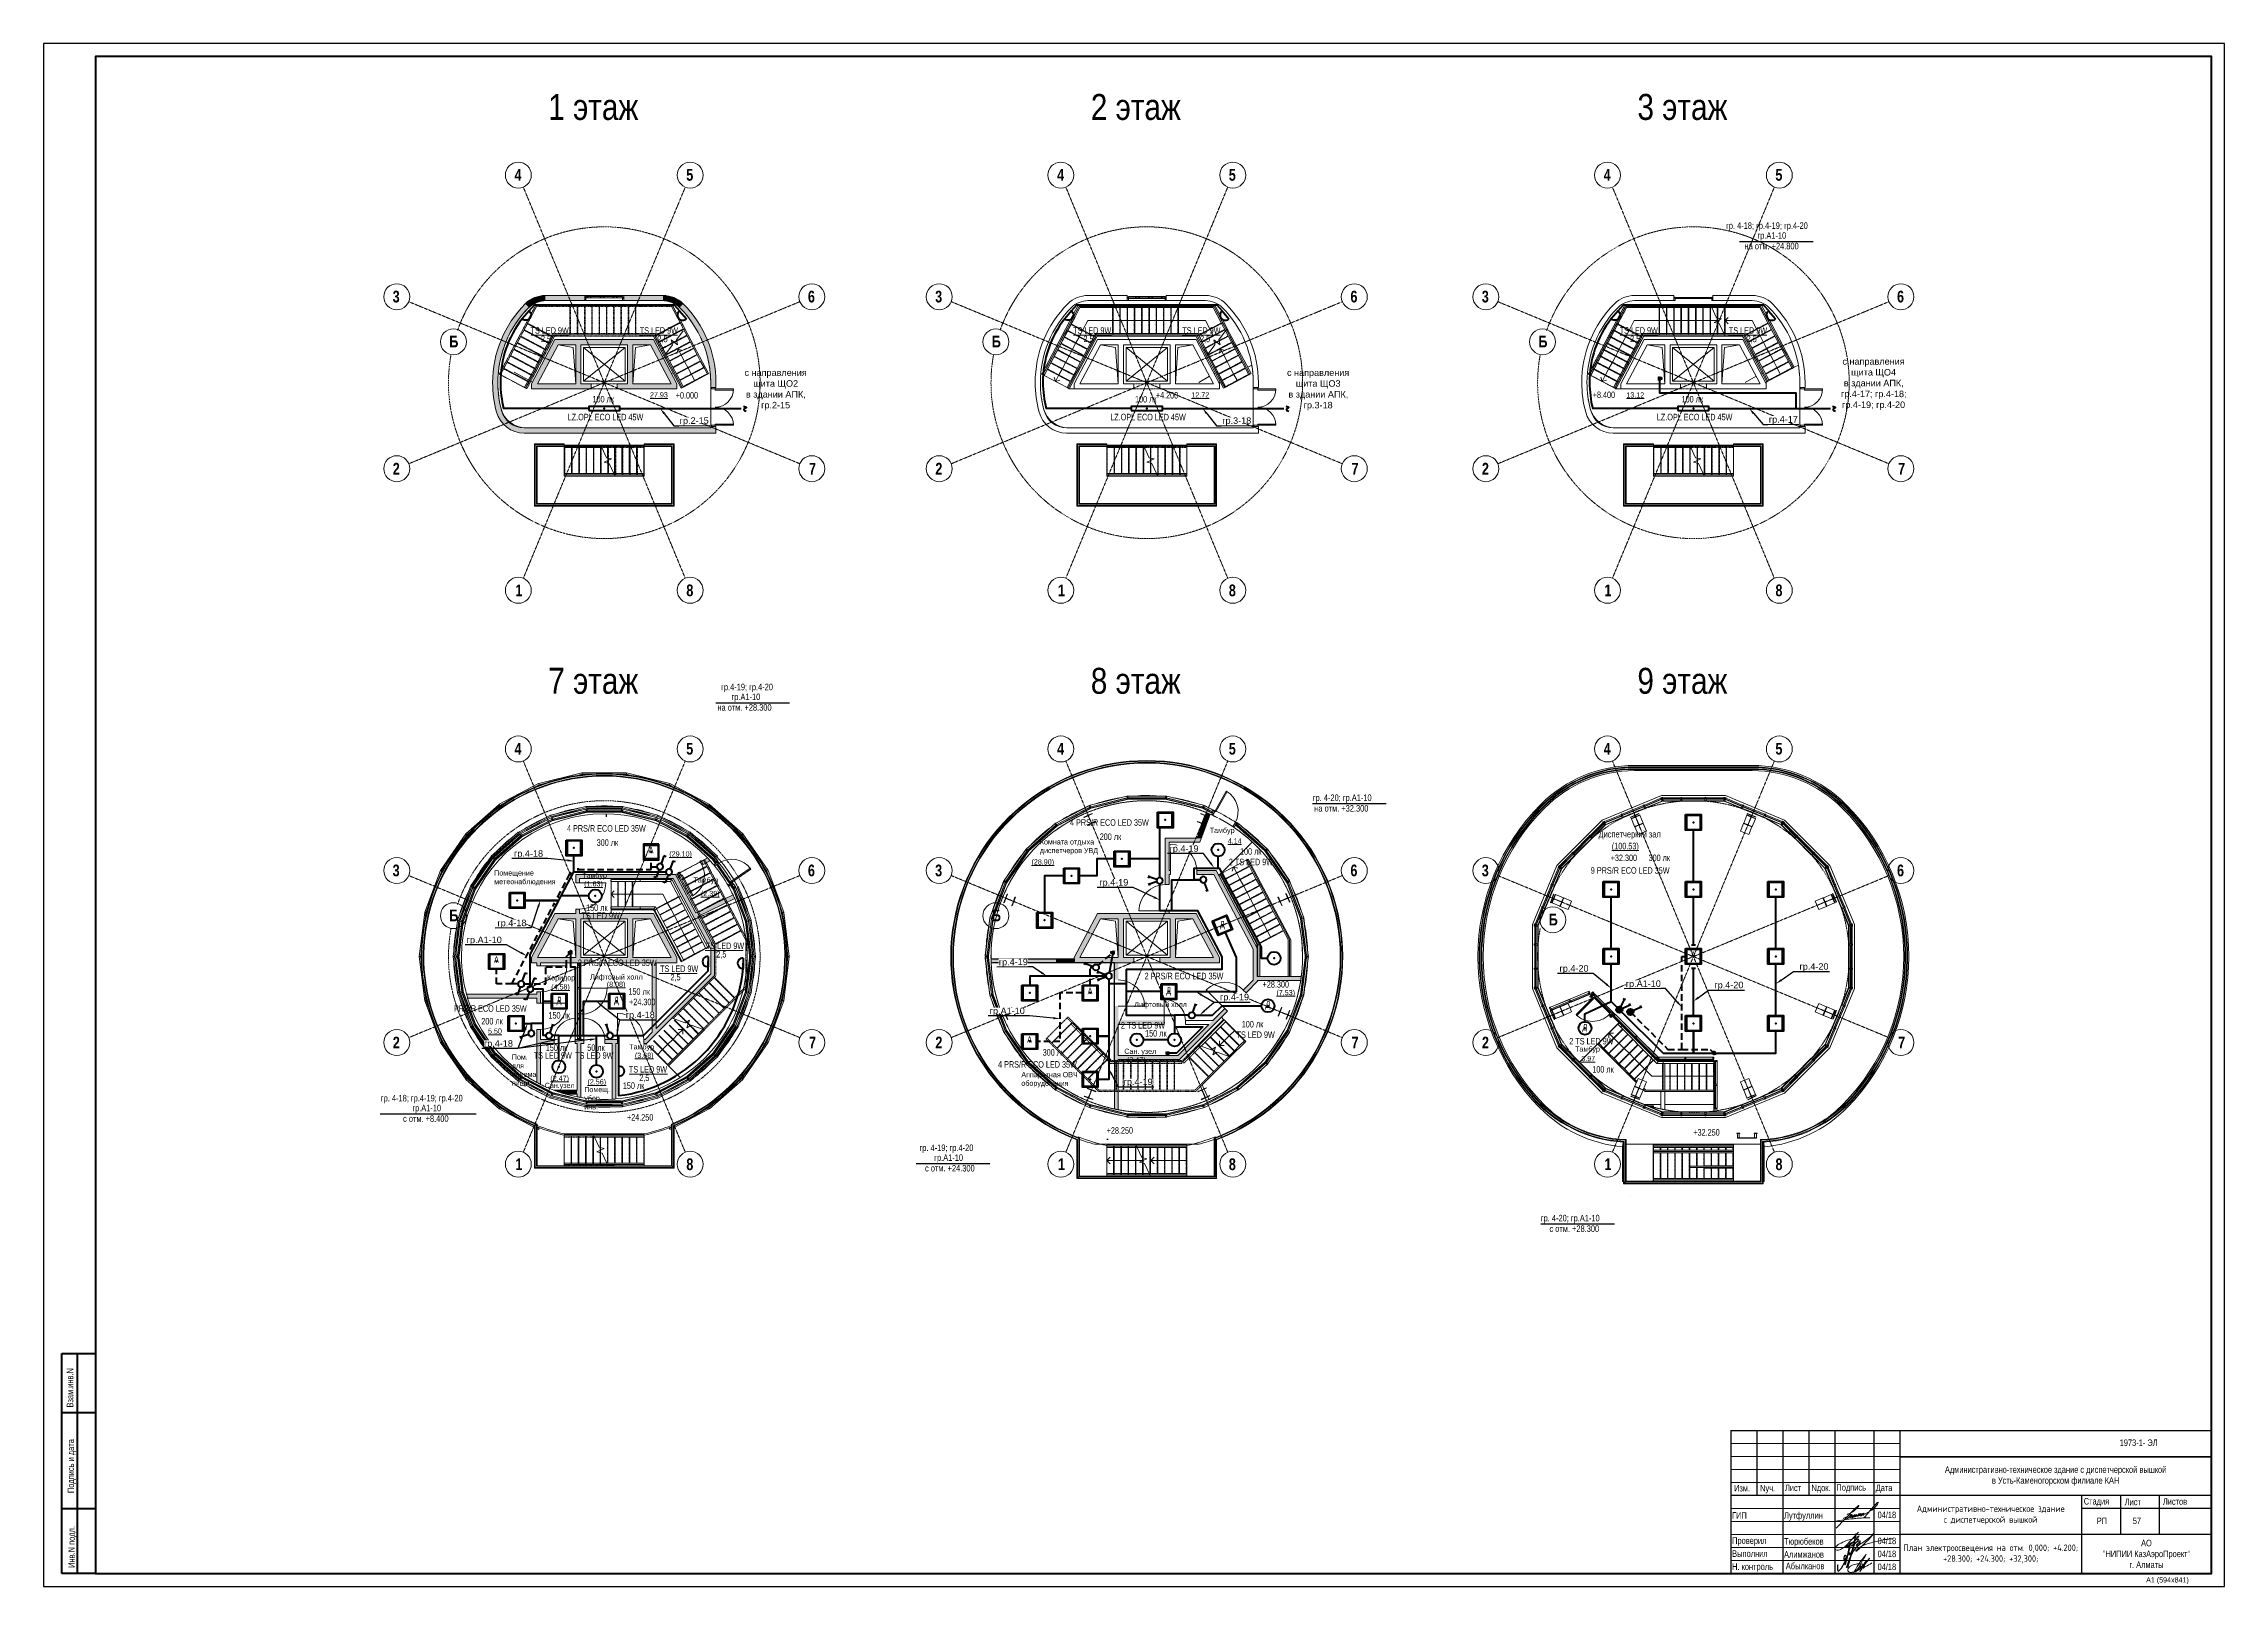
# Model space of a CAD drawing. Header units: millimetres. Extents: x 223 to 163467, y -12002 to 99672.
# Drawn here: x 76585 to 160585, y 40272 to 99672 of the extents above; entities that cross this region are included whole.
import ezdxf
from ezdxf import colors
from ezdxf.entities.mleader import LeaderData, LeaderLine
from ezdxf.enums import TextEntityAlignment as Align
from ezdxf.math import Vec2, Vec3

# ---------------------------------------------------------------- set-up
doc = ezdxf.new("R2010")
doc.units = ezdxf.units.MM
for name, pattern in [('ACAD_ISO03W100', [30, 12, -18]), ('DASHED', [0.75, 0.5, -0.25]), ('HIDDEN2', [0.1875, 0.125, -0.0625]), ('Осевая', [29.999999, 12, -6, 6, -6]), ('Сверху', [3.96875, 2.38125, -1.5875])]:
    doc.linetypes.add(name, pattern=pattern)
for name, color, linetype, lineweight in [('!razmer svet', 20, 'Continuous', 0), ('1_Рамка_АР', 7, 'Continuous', 13), ('_Сверху_ - Верхние поручни', 7, 'Сверху', 5), ('A-AREA', 7, 'Continuous', 9), ('A-AREA-IDEN', 7, 'Continuous', 9), ('A-DETL-GENF', 7, 'Continuous', 9), ('A-DETL-MEDM', 7, 'Continuous', 18), ('A-DETL-THIN', 7, 'Continuous', 15), ('A-DOOR', 7, 'Continuous', 9), ('A-DOOR-FRAM', 7, 'Continuous', 15), ('A-FLOR', 7, 'Continuous', 9), ('A-GENM', 7, 'Continuous', 9), ('A-GLAZ-CURT', 7, 'Continuous', 9), ('A-GLAZ-CWMG', 7, 'Continuous', 9), ('A-WALL', 7, 'Continuous', 9), ('A-WALL-PATT', 7, 'Continuous', 18), ('G-ANNO-DIMS', 7, 'Continuous', 9), ('G-ANNO-TTLB', 7, 'Continuous', 9), ('nadpisi', 84, 'Continuous', 13), ('S-COLS', 7, 'Continuous', 9), ('S-GRID', 7, 'Continuous', 9), ('S-GRID-IDEN', 7, 'Continuous', 9), ('S-STRS', 7, 'Continuous', 9), ('S-STRS-ANNO', 7, 'Continuous', 5), ('S-STRS-MBND', 7, 'Сверху', 9), ('ав осв', 1, 'HIDDEN2', 40), ('Балясины', 7, 'Continuous', 9), ('Верхние поручни', 7, 'Continuous', 5), ('Ограждение', 7, 'Continuous', 9), ('Поручни', 7, 'Continuous', 5), ('раб осв', 7, 'Continuous', 40), ('Рамка', 7, 'Continuous', 40), ('ЭЛ', 250, 'Continuous', 50), ('ЭЛ.освещ.', 150, 'Continuous', 50), ('ЭЛ.сети', 5, 'Continuous', 100)]:
    doc.layers.add(name, color=color, linetype=linetype, lineweight=lineweight)
for name, color, linetype in [('AR_Text', 7, 'Continuous'), ('Oborud', 7, 'Continuous'), ('Text standart (rus)', 7, 'Continuous')]:
    doc.layers.add(name, color=color, linetype=linetype)
doc.styles.add('Arial', font='ARIALN.TTF', dxfattribs={"width": 0.85, "height": 400})
doc.styles.add('Arial_1', font='ARIALN.TTF', dxfattribs={"height": 3.5})
doc.styles.add('GOST Common_7', font='ARIALN.TTF', dxfattribs={"width": 0.8, "height": 2.5})
doc.styles.add('Impact', font='ARIALN.TTF', dxfattribs={"height": 900})
doc.styles.add('ISOCPEUR', font='ARIALN.TTF', dxfattribs={"width": 0.8, "height": 2.5})
doc.styles.add('ISOPEUR', font='ARIALN.TTF')
doc.styles.get("Standard").update_dxf_attribs({"font": 'ARIALN.TTF'})
doc.styles.add('STYLE2', font='ARIALN.TTF')
pattern_1 = [(45, (-819.5, -3415.97), (-251.447, 251.447), []), (45, (-819.5, -3034.97), (-251.447, 251.447), [])]
pattern_2 = [(245.766, (554.86, -5311.25), (324.263, -145.96), []), (245.766, (689.95, -5667.5), (324.263, -145.961), [])]
pattern_3 = [(290.766, (56.76, -4918.73), (332.5, 126.079), []), (290.766, (404.2, -5075.1), (332.5, 126.079), [])]
pattern_4 = [(335.766, (-573, -4993.4), (145.96, 324.263), []), (335.766, (-216.75, -4858.3), (145.96, 324.263), [])]
pattern_5 = [(45, (139313.08, 64398.15), (-251.447, 251.447), []), (45, (139313.08, 64779.15), (-251.447, 251.447), [])]

msp = doc.modelspace()

# ---------------------------------------------------------------- texts
at = {"layer": '!razmer svet', "color": 72, "char_height": 250, "attachment_point": 1}
for s, insert in [('\\pi355.34144;{\\fArial|b0|i0|c204|p34;\\C7;с направления \\P\\pi692.22752;щита ЩО4 \\P\\pi409.74117;в здании АПК, \\P\\pi299.15113;гр.4-17; гр.4-18; \\P\\pi340.50515;гр.4-19; гр.4-20}', (145518, 87561)), ('\\pi355.34144;{\\fArial|b0|i0|c204|p34;\\C7;с направления \\P\\pi692.99492;щита ЩО2 \\P\\pi409.74117;в здании АПК, \\P\\pi995.0072;гр.2-15}', (103227, 87129)), ('\\pi355.34144;{\\fArial|b0|i0|c204|p34;\\C7;с направления \\P\\pi691.71593;щита ЩО3 \\P\\pi409.74117;в здании АПК, \\P\\pi995.68933;гр.3-18}', (124124, 87129))]:
    msp.add_mtext_dynamic_manual_height_columns(s, width=3070.51, gutter_width=12.5, heights=[0], dxfattribs=dict(at, insert=insert))
at = {"layer": '1_Рамка_АР'}
msp.add_text('A1 (594х841)', height=200, dxfattribs=at).set_placement((157570, 40422))
at = {"layer": 'A-AREA-IDEN', "attachment_point": 1}
for s, insert, char_height, width, style in [('\\L27.93', (99943, 86251), 200, 735.95, 'Arial_1'), ('\\L12.72', (120795, 86248), 200, 735.95, 'Arial_1'), ('\\L13.12', (137551, 86244), 200, 735.95, 'Arial_1'), ('Комната отдыха диспетчеров УВД', (114961, 69037), 200, 2298.6, 'Arial_1'), ('Тамбур', (121503, 69478), 200, 1022.15, 'Arial_1'), ('\\L4.14', (122198, 69071), 200, 572.4, 'Arial_1'), ('Диспетчеркий зал', (136480, 69358), 250, 3189.13, 'Arial_1'), ('\\L(100.53)', (136991, 68901), 250, 1635.44, 'Arial'), ('\\L(29.10)', (100687, 68575), 200, 926.75, 'Arial_1'), ('{\\L(28.90)}', (114638, 68265), 200, 926.75, 'Arial_1'), ('Помещение метеонаблюдения', (93943, 67842), 200, 1635.44, 'Arial_1'), ('Тамбур', (97329, 67746), 200, 1022.15, 'Arial_1'), ('\\L(1.63)', (97410, 67423), 200, 763.21, 'Arial_1'), ('Тамбур', (101616, 67568), 200, 1022.15, 'Arial_1'), ('\\L(2.39)', (101905, 67050), 200, 763.21, 'Arial_1'), ('Лифтовый холл', (97635, 63838), 200, 2172.16, 'Arial_1'), ('Коридор', (95976, 63803), 200, 1158.44, 'Arial_1'), ('\\L(4.58)', (96138, 63453), 200, 763.21, 'Arial_1'), ('\\L(8.08)', (98278, 63554), 200, 763.21, 'Arial_1'), ('\\L(7.53)', (124072, 63232), 200, 763.21, 'Arial_1'), ('Лифтовый холл', (118600, 62776), 200, 2209.27, 'Arial_1'), ('\\L5.50', (93703, 61751), 200, 572.4, 'Arial_1'), ('Пом.\\Pдля\\Pприема\\Pпищи', (94620, 60754), 200, 1054.16, 'Arial_1'), ('Тамбур', (99145, 61148), 200, 1022.15, 'Arial_1'), ('\\L(3.68)', (99363, 60819), 200, 763.21, 'Arial_1'), ('Сан. узел', (118213, 60974), 200, 1357.42, 'Arial_1'), ('\\L(3.47)', (118318, 60650), 200, 763.21, 'Arial_1'), ('Тамбур', (135576, 61059), 200, 1022.15, 'Arial_1'), ('\\L3.97', (135816, 60696), 200, 572.4, 'Arial_1'), ('Сан.узел', (95887, 59663), 200, 1601.27, 'Arial_1'), ('\\L(2.47)', (96105, 59936), 200, 763.21, 'Arial_1'), ('\\L(2.56)', (97534, 59798), 200, 763.21, 'Arial_1'), ('Аппаратная ОВЧ оборудования', (114248, 60077), 200, 2568.73, 'Arial_1'), ('Помещ. убор. инв.', (97411, 59501), 200, 981.27, 'Arial_1')]:
    msp.add_mtext(s, dxfattribs=dict(at, insert=insert, char_height=char_height, width=width, style=style))
at = {"layer": 'AR_Text', "style": 'STYLE2'}
for s, p in [('1 этаж', (96025, 96735)), ('2 этаж', (116922, 96735)), ('3 этаж', (137976, 96735)), ('7 этаж', (96025, 74639)), ('8 этаж', (116922, 74639)), ('9 этаж', (137976, 74639))]:
    msp.add_text(s, height=1000, dxfattribs=at).set_placement(p)
at = {"layer": 'G-ANNO-DIMS', "lineweight": 25, "char_height": 250, "attachment_point": 1, "line_spacing_factor": 0.925626, "style": 'Arial'}
for s, insert, width in [('+0.000', (100934, 86256), 1033.81), ('+4.200', (119427, 86259), 1007.82), ('+8.400', (136256, 86275), 1007.82), ('+32.300', (136947, 68448), 1209.96), ('+28.300', (123540, 63576), 1212.85), ('+24.300', (99138, 62900), 1198.41), ('+24.250', (99056, 58457), 1189.75), ('+28.250', (117533, 57952), 1204.18), ('+32.250', (140130, 57878), 1201.3)]:
    msp.add_mtext(s, dxfattribs=dict(at, insert=insert, width=width))
at = {"layer": 'G-ANNO-TTLB', "style": 'GOST Common_7'}
msp.add_text('57', height=250, dxfattribs=at).set_placement((157057, 42671))
at = {"layer": 'G-ANNO-TTLB', "insert": (151585, 41522), "char_height": 250, "width": 7000, "attachment_point": 5, "style": 'GOST Common_7'}
msp.add_mtext('{\\fISOCPEUR|b0|i0|c204|p34;План электроосвещения на отм. 0,000; +4.200;\\P+28.300; +24.300; +32,300;}', dxfattribs=at)
at = {"layer": 'nadpisi', "color": 7, "style": 'Arial'}
for s, p in [('гр. 4-18; гр.4-19; гр.4-20', (141392, 92540)), ('гр.А1-10', (142600, 92160)), ('на отм. +24.800', (142102, 91752)), ('гр.4-19; гр.4-20', (102686, 74777)), ('на отм. +28.300 ', (102539, 73989)), ('гр.А1-10', (103083, 74397)), ('гр. 4-20; гр.А1-10', (125475, 70513)), ('на отм. +32.300 ', (125528, 70104)), ('гр. 4-18; гр.4-19; гр.4-20', (89580, 58945)), ('гр.А1-10', (90788, 58565)), ('с отм. +8.400', (90431, 58156)), ('гр. 4-19; гр.4-20', (110327, 57035)), ('с отм. +24.300', (110536, 56247)), ('гр.А1-10', (110893, 56655)), ('гр. 4-20; гр.А1-10', (134259, 54327)), ('с отм. +28.300', (134589, 53919))]:
    msp.add_text(s, height=250, dxfattribs=at).set_placement(p)
at = {"layer": 'nadpisi', "color": 7, "char_height": 250, "style": 'Arial'}
for s, insert, width, attachment_point in [('TS LED 9W', (96814, 88754), 2573.76, 3), ('2,5', (95743, 88428), 1402.07, 1), ('TS LED 9W', (99549, 88754), 2573.76, 1), ('2,5', (100620, 88428), 1402.07, 3), ('TS LED 9W', (117710, 88754), 2573.76, 3), ('2,5', (116640, 88428), 1402.07, 1), ('TS LED 9W', (120446, 88754), 2573.76, 1), ('2,5', (121517, 88428), 1402.07, 3), ('TS LED 9W', (138765, 88754), 2573.76, 3), ('2,5', (137694, 88428), 1402.07, 1), ('TS LED 9W', (141500, 88754), 2573.76, 1), ('2,5', (142571, 88428), 1402.07, 3), ('100 лк', (97728, 86107), 1402.07, 1), ('100 лк', (118625, 86107), 1402.07, 1), ('100 лк', (139679, 86107), 1402.07, 1), ('LZ.OPL ECO LED 45W ', (98229, 85292), 4071.74, 5), ('LZ.OPL ECO LED 45W ', (119126, 85292), 4071.74, 5), ('LZ.OPL ECO LED 45W ', (140180, 85292), 4071.74, 5), ('4 PRS/R ECO LED 35W', (117639, 69681), 3236.77, 5), ('4 PRS/R ECO LED 35W', (98263, 69455), 3236.77, 5), ('300 лк', (97890, 69035), 1402.07, 1), ('200 лк', (117265, 69261), 1402.07, 1), ('{\\C1;А}', (99982, 68624), 226.19, 5), ('2 TS LED 9W', (123941, 68288), 2573.76, 3), ('100 лк', (122670, 68692), 1402.07, 1), ('300 лк', (138406, 68448), 1402.07, 1), ('9 PRS/R ECO LED 35W', (137698, 67836), 3236.77, 5), ('150 лк', (97482, 66528), 1402.07, 1), ('TS LED 9W', (98779, 66220), 2573.76, 3), ('TS LED 9W', (103569, 65061), 2573.76, 3), ('2,5', (102498, 64735), 1402.07, 1), ('{\\C1;А}', (140127, 64598), 226.19, 5), ('{\\C1;А}', (94027, 64408), 226.19, 5), ('2 PRS/R ECO LED 35W', (98681, 64280), 3236.77, 5), ('TS LED 9W', (101802, 64179), 2573.76, 3), ('2,5', (100732, 63853), 1402.07, 1), ('2 PRS/R ECO LED 35W', (120511, 63770), 3236.77, 5), ('150 лк', (99110, 63298), 1402.07, 1), ('{\\C1;А}', (116893, 63198), 226.19, 5), ('PRS/R ECO LED 35W', (93793, 62520), 3236.77, 5), ('200 лк', (93447, 62158), 1402.07, 1), ('150 лк', (96031, 62384), 1402.07, 1), ('{\\C1;А}', (114563, 61328), 226.19, 5), ('2 TS LED 9W', (119785, 62000), 2573.76, 3), ('150 лк', (119013, 61691), 1402.07, 1), ('TS LED 9W', (124008, 61638), 2573.76, 3), ('100 лк', (122736, 62042), 1402.07, 1), ('2 TS LED 9W', (137055, 61388), 2573.76, 3), ('TS LED 9W', (96933, 60840), 2573.76, 3), ('150 лк', (95928, 61139), 1402.07, 1), ('TS LED 9W', (98534, 60840), 2573.76, 3), ('50 лк', (97527, 61139), 1402.07, 1), ('4 PRS/R ECO LED 35W', (114867, 60368), 3236.77, 5), ('300 лк', (115068, 60956), 1402.07, 1), ('150 лк', (98896, 59677), 1402.07, 1), ('TS LED 9W', (100601, 60306), 2573.76, 3), ('2,5', (99530, 59979), 1402.07, 1), ('100 лк', (136238, 60304), 1402.07, 1)]:
    msp.add_mtext(s, dxfattribs=dict(at, insert=insert, width=width, attachment_point=attachment_point))
at = {"layer": 'nadpisi', "color": 5, "char_height": 250, "width": 1402.07, "attachment_point": 1, "style": 'Arial'}
for insert in [(121892, 65896), (119828, 63339), (96344, 62972), (98556, 62972), (123647, 62796), (135857, 61931)]:
    msp.add_mtext('Д', dxfattribs=dict(at, insert=insert))
at = {"layer": 'S-GRID-IDEN', "char_height": 450, "attachment_point": 1, "style": 'Impact'}
for s, insert, width in [('\\fImpact|b0|i0|c204|p34|;4', (94726, 94844), 336.71), ('\\fImpact|b0|i0|c204|p34|;5', (101339, 94844), 368.78), ('\\fImpact|b0|i0|c204|p34|;4', (115623, 94844), 336.71), ('\\fImpact|b0|i0|c204|p34|;5', (122236, 94844), 368.78), ('\\fImpact|b0|i0|c204|p34|;4', (136678, 94844), 336.71), ('\\fImpact|b0|i0|c204|p34|;5', (143291, 94844), 368.78), ('\\fImpact|b0|i0|c204|p34|;3', (90030, 90159), 360.76), ('\\fImpact|b0|i0|c204|p34|;6', (106025, 90158), 368.78), ('\\fImpact|b0|i0|c204|p34|;3', (110927, 90159), 360.76), ('\\fImpact|b0|i0|c204|p34|;6', (126922, 90158), 368.78), ('\\fImpact|b0|i0|c204|p34|;3', (131982, 90159), 360.76), ('\\fImpact|b0|i0|c204|p34|;6', (147976, 90158), 368.78), ('\\fImpact|b0|i0|c204|p34|;Б', (92213, 88427), 376.79), ('\\fImpact|b0|i0|c204|p34|;Б', (113110, 88427), 376.79), ('\\fImpact|b0|i0|c204|p34|;Б', (134164, 88427), 376.79), ('\\fImpact|b0|i0|c204|p34|;2', (90037, 83532), 344.73), ('\\fImpact|b0|i0|c204|p34|;7', (106068, 83531), 264.56), ('\\fImpact|b0|i0|c204|p34|;2', (110934, 83532), 344.73), ('\\fImpact|b0|i0|c204|p34|;7', (126965, 83531), 264.56), ('\\fImpact|b0|i0|c204|p34|;2', (131988, 83532), 344.73), ('\\fImpact|b0|i0|c204|p34|;7', (148019, 83531), 264.56), ('\\fImpact|b0|i0|c204|p34|;1', (94759, 78846), 256.54), ('\\fImpact|b0|i0|c204|p34|;8', (101342, 78846), 360.76), ('\\fImpact|b0|i0|c204|p34|;1', (115656, 78846), 256.54), ('\\fImpact|b0|i0|c204|p34|;8', (122239, 78846), 360.76), ('\\fImpact|b0|i0|c204|p34|;1', (136710, 78846), 256.54), ('\\fImpact|b0|i0|c204|p34|;8', (143294, 78846), 360.76), ('\\fImpact|b0|i0|c204|p34|;4', (94726, 72748), 336.71), ('\\fImpact|b0|i0|c204|p34|;5', (101339, 72748), 368.78), ('\\fImpact|b0|i0|c204|p34|;4', (115623, 72748), 336.71), ('\\fImpact|b0|i0|c204|p34|;5', (122236, 72748), 368.78), ('\\fImpact|b0|i0|c204|p34|;4', (136678, 72748), 336.71), ('\\fImpact|b0|i0|c204|p34|;5', (143291, 72748), 368.78), ('\\fImpact|b0|i0|c204|p34|;3', (90030, 68062), 360.76), ('\\fImpact|b0|i0|c204|p34|;6', (106025, 68062), 368.78), ('\\fImpact|b0|i0|c204|p34|;3', (110927, 68062), 360.76), ('\\fImpact|b0|i0|c204|p34|;6', (126922, 68062), 368.78), ('\\fImpact|b0|i0|c204|p34|;3', (131982, 68062), 360.76), ('\\fImpact|b0|i0|c204|p34|;6', (147976, 68062), 368.78), ('\\fImpact|b0|i0|c204|p34|;Б', (92213, 66330), 376.79), ('\\fImpact|b0|i0|c204|p34|;Б', (113110, 66330), 376.79), ('\\fImpact|b0|i0|c204|p34|;Б', (134562, 66171), 376.79), ('\\fImpact|b0|i0|c204|p34|;2', (90037, 61436), 344.73), ('\\fImpact|b0|i0|c204|p34|;7', (106068, 61435), 264.56), ('\\fImpact|b0|i0|c204|p34|;2', (110934, 61436), 344.73), ('\\fImpact|b0|i0|c204|p34|;7', (126965, 61435), 264.56), ('\\fImpact|b0|i0|c204|p34|;2', (131988, 61436), 344.73), ('\\fImpact|b0|i0|c204|p34|;7', (148019, 61435), 264.56), ('\\fImpact|b0|i0|c204|p34|;1', (94759, 56750), 256.54), ('\\fImpact|b0|i0|c204|p34|;8', (101342, 56750), 360.76), ('\\fImpact|b0|i0|c204|p34|;1', (115656, 56750), 256.54), ('\\fImpact|b0|i0|c204|p34|;8', (122239, 56750), 360.76), ('\\fImpact|b0|i0|c204|p34|;1', (136710, 56750), 256.54), ('\\fImpact|b0|i0|c204|p34|;8', (143294, 56750), 360.76)]:
    msp.add_mtext(s, dxfattribs=dict(at, insert=insert, width=width))

# ---------------------------------------------------------------- blocks, each defined once
blk = doc.blocks.new('stug')
at = {"layer": 'Рамка'}
for p, q in [((18549, -29192), (18549, -20727)), ((18549, -20727), (19849, -20727)), ((19149, -29192), (19149, -20727)), ((18549, -22992), (19849, -22992)), ((18549, -26692), (19849, -26692)), ((19849, -29192), (18549, -29192))]:
    blk.add_line(p, q, dxfattribs=at)
at = {"layer": 'Рамка', "lineweight": 25}
blk.add_line((19849, -23692), (19849, -29192), dxfattribs=at)
at = {"layer": 'Text standart (rus)', "color": 7, "lineweight": 25}
for s, p in [('Взам.инв.N', (18990, -22803)), ('Подпись и дата', (19020, -26101)), ('Инв.N подл.', (19050, -28977))]:
    blk.add_text(s, height=250, rotation=90, dxfattribs=at).set_placement(p)
blk = doc.blocks.new('A$C7BC16580')
at = {"color": 5, "lineweight": 0}
for points in [[(0, 0), (5.6, 5.75, -0.02166), (7.12, 7.19, -0.19716), (7.25, 7.24, -0.469539), (7.27, 7.11, -0.091839), (5.13, 5.11, -0.05798), (3.56, 4.36, -0.624403), (3.52, 4.39, -0.153174), (3.59, 4.48, -0.064986)], [(2.27, 3.11), (4.75, 4.37, -0.154866), (4.89, 4.39, -0.292827), (4.87, 4.29), (3.51, 2.94, -0.411587), (3.45, 2.94, -0.580346), (3.47, 3.01, -0.002677), (5.09, 4.18, -0.019361), (5.26, 4.29, -0.345388), (5.26, 4.21, -0.013245), (4.4, 3.3, 0.037418), (6.13, 4.35, 0.92971), (6.09, 4.36, -0.016709), (5.13, 3.27, 0.954384), (5.15, 3.25, 0.030217), (6.48, 4.3, -0.484269), (6.5, 4.23, -0.0371), (5.84, 3.47, 0.061745), (7.39, 4.58, 0.903836), (7.35, 4.63, 0.007464), (6.6, 3.7, 0.991792), (6.66, 3.68, 0.025261), (7.84, 4.63, 0.449152), (7.84, 4.67, 0.022262), (7.2, 3.9, 0.089693), (7.28, 3.92, 0.077771), (8.3, 4.67, 1.029358), (8.27, 4.69, 0.045434), (7.66, 3.92, 0.081016), (7.81, 3.94, 0.081016)], [(8.91, 4.18), (7.73, 4.12, -0.155702), (8.15, 4.43, -0.067082), (9.12, 4.57, -0.804067), (9.18, 4.4, -0.465495)]]:
    blk.add_lwpolyline(points, format="xyb", dxfattribs=at)
for centre, radius, start, end in [((28.29, -7.88), 22.02, 133.26276, 143.88224), ((7.68, 11.25), 6.61, 300.30308, 331.51664), ((13.67, 7.72), 0.63, 112.55806, 137.38417), ((13.46, 8.26), 0.0594, 15.6123, 121.97699), ((13.3, 8.22), 0.216, 326.7487, 13.73866), ((14.15, -93.03), 96.39, 95.52535, 99.15973), ((10.47, -38.41), 41.7, 95.7618, 97.72156), ((9.67, -27.12), 30.39, 87.78339, 96.39593), ((6.23, 6.85), 3.32, 298.63794, 319.71453), ((-5.12, 31.82), 30.83, 295.27378, 301.54542), ((11.27, 1.89), 3.82, 131.81163, 147.45507), ((8.74, 4.72), 0.0226, 322.91537, 145.62066), ((-4.34, 17.08), 19.08, 314.17346, 321.07145), ((12.5, 35.44), 32.23, 263.69814, 267.06186)]:
    blk.add_arc(centre, radius, start, end, dxfattribs=at)
blk = doc.blocks.new('A$C1F835CD7')
at = {"color": 5, "lineweight": 20}
blk.add_lwpolyline([(0, 0), (-7.5, -8.1, -0.067402), (-10.5, -10.5, -0.074297), (-12.8, -11.5, -0.224721), (-15, -11.1, -0.534013), (-14.9, -9.5, -0.102678), (-11.1, -7, -0.032171), (-7.1, -5.2, 0.079), (0.4, -2.3, -0.047889), (-6, -8.7, -0.106221), (-8, -9.9, -0.25377), (-8.4, -9.8, -0.003646), (-7.1, -8.7, -0.066745), (-0.4, -4.6, -0.13618), (0.2, -4.5, -0.123156), (-4.3, -8.9, -0.149109), (-4.6, -8.9, -0.113062), (0.7, -5.7, -0.915781), (1, -6, 0.012056), (-1.3, -8.4, -0.564794), (-1.6, -8.4, -0.182122), (1.3, -6.9, -0.63015), (1.2, -7.1, 0.344907), (0.7, -7.6, 0.086497), (3.4, -6.3, 0.067149), (9.9, -0.6, -0.11777), (10.1, -0.6, -0.036841), (-1.2, -12, -0.923458), (-1.8, -11.9, -0.097525), (4.1, -8, -0.018156), (12.3, -5.8, -0.050903), (21.8, -4.3, -2.128868)], format="xyb", dxfattribs=at)
blk = doc.blocks.new('A$C04171E6A')
at = {"color": 5, "lineweight": 0}
for points in [[(2000, 1161), (2050, 1150, 0.1199822), (2212, 1334, 0.3620661), (2145, 1729, 0.1810689), (1580, 2007, 0.100436), (636, 1957, 0.0751561), (-420, 1557, 0.173142), (-957, 886, 0.2978333), (-774, 463, 0.1873849), (-88, 380, 0.0582409), (1425, 955, 0.0257587), (3593, 2118, -0.0006612), (3671, 2163, -0.0006612)], [(0, 0, -0.0428435), (2563, 3824, -1.074521), (2599, 3802, 0.001081), (590, 429, -0.6383218), (726, 627, 0.1974927), (1232, 878, 0.3067655), (1217, 1121, -0.3396131), (1303, 1500, -0.119769), (1556, 1661, -0.3900384), (1552, 1411, -0.1665937), (543, 798, -0.1710583), (469, 818, -1.587545), (497, 834, 0.1769981), (601, 656, -0.6540487), (564, 466, -0.269144), (564, 574, -0.3664107)], [(2609, 2595, -0.0002221), (1737, 1479, 0.0388019), (1532, 1125, 0.8811967), (1595, 1081, 0.0359135), (1642, 1134, 0.034344), (3251, 3056, 0.7722729), (3221, 3073, 0.0234412), (1399, 548, -1.1192277), (1353, 548, -0.1571396), (1415, 706, -1.6000235)]]:
    blk.add_lwpolyline(points, format="xyb", dxfattribs=at)
blk = doc.blocks.new('Казарма_1_Рамка_АР')
for p, q in [((682893, 323993), (689393, 323993)), ((682893, 323493), (701393, 323493)), ((682893, 322993), (689393, 322993)), ((682893, 322493), (689393, 322493)), ((682893, 321993), (701393, 321993)), ((682893, 321493), (689393, 321493)), ((682893, 320993), (689393, 320993)), ((682893, 320493), (701393, 320493)), ((682893, 319993), (689393, 319993)), ((682893, 319493), (689393, 319493))]:
    blk.add_line(p, q)
at = {"const_width": 50}
for points in [[(701393, 324493), (682893, 324493), (682893, 318993)], [(683893, 321993), (683893, 324493)], [(684893, 318993), (684893, 324493)], [(685893, 321993), (685893, 324493)], [(686893, 318993), (686893, 324493)], [(688393, 318993), (688393, 324493)], [(689393, 318993), (689393, 324493)], [(689393, 323479), (701393, 323479)], [(682893, 321993), (689393, 321993)], [(689393, 321993), (701393, 321993)], [(701393, 321993), (699393, 321993), (697893, 321993), (696393, 321993), (696393, 318993)], [(697893, 321993), (697893, 320493)], [(699393, 321993), (699393, 320493)], [(696393, 321493), (701393, 321493)], [(689393, 320493), (701393, 320493)]]:
    blk.add_lwpolyline(points, dxfattribs=at)
blk.add_lwpolyline([(696393, 321493), (701393, 321493)])
at = {"color": 5, "linetype": 'ByBlock', "lineweight": 25}
blk.add_lwpolyline([(687007, 319230), (687010, 319256), (687009, 319299), (687003, 319319), (686986, 319292), (686986, 319243), (686986, 319176), (686990, 319134), (686999, 319107), (687022, 319083), (687048, 319093), (687084, 319129), (687139, 319194), (687208, 319309), (687265, 319411), (687320, 319527), (687401, 319723), (687434, 319831), (687466, 319967), (687484, 320102), (687484, 320173), (687448, 320072), (687426, 319957), (687397, 319819), (687372, 319688), (687349, 319567), (687317, 319444), (687279, 319332), (687291, 319324), (687315, 319388), (687333, 319486), (687340, 319571), (687334, 319639), (687319, 319663), (687301, 319684), (687277, 319679), (687245, 319641), (687233, 319591), (687230, 319551), (687230, 319515), (687240, 319501), (687262, 319508), (687305, 319558), (687346, 319616), (687395, 319698), (687437, 319797), (687442, 319796), (687447, 319785), (687447, 319777), (687447, 319763), (687445, 319744), (687445, 319730), (687453, 319715), (687461, 319714), (687475, 319726), (687496, 319744), (687546, 319835), (687606, 319976), (687624, 320040), (687641, 320103), (687658, 320205), (687674, 320316), (687677, 320390), (687684, 320508), (687693, 320515), (687691, 320481), (687675, 320390), (687631, 320216), (687600, 320054), (687560, 319889), (687522, 319756), (687493, 319641), (687469, 319531), (687440, 319425), (687406, 319316), (687384, 319247), (687373, 319224), (687363, 319214), (687351, 319205), (687346, 319213), (687342, 319229), (687346, 319254), (687373, 319305), (687417, 319425), (687457, 319540), (687515, 319681), (687595, 319834), (687649, 319901), (687724, 319985), (687804, 320083), (687886, 320154)], dxfattribs=at)
at = {"color": 150, "lineweight": 30, "xscale": 120, "yscale": 120, "zscale": 120}
blk.add_blockref('A$C7BC16580', (686940, 320738), dxfattribs=at)
at = {"color": 1, "lineweight": 30, "xscale": 60.00000000000001, "yscale": 60.00000000000001, "zscale": 60.00000000000001}
blk.add_blockref('A$C1F835CD7', (687803, 320582), dxfattribs=at)
at = {"color": 5, "linetype": 'ByBlock', "lineweight": 25, "xscale": 0.2, "yscale": 0.2, "zscale": 0.2}
blk.add_blockref('A$C04171E6A', (687578, 318958), dxfattribs=at)
at = {"layer": 'G-ANNO-TTLB', "style": 'GOST Common_7'}
for s, p in [('1973-1- ЭЛ', (698590, 324024)), ('РП', (697175, 321017))]:
    blk.add_text(s, height=250, dxfattribs=at).set_placement(p, align=Align.MIDDLE_CENTER)
for s, p in [('Изм.', (683009, 322149)), ('Nуч.', (684010, 322149)), ('Лист', (684967, 322162)), ('Nдок.', (685988, 322162)), ('Подпись', (686949, 322176)), ('Дата', (688464, 322162)), ('Стадия', (696477, 321645)), ('Лист', (698056, 321619)), ('Листов', (699525, 321633)), ('ГИП ', (682932, 321100)), ('Лутфуллин', (684932, 321100)), ('Проверил ', (682931, 320129)), ('Тюрюбеков', (684932, 320100)), ('Выполнил', (682931, 319629)), ('Н. контроль', (682931, 319129)), ('Алимжанов', (684932, 319600))]:
    blk.add_text(s, height=250, dxfattribs=at).set_placement(p)
at = {"layer": 'G-ANNO-TTLB', "char_height": 250, "attachment_point": 5}
for s, insert, width, style in [('Административно-техническое здание с диспетчерской вышкой\\Pв Усть-Каменогорском филиале КАН', (695393, 322743), 12000, 'GOST Common_7'), ('04/18', (688893, 321243), 1000, 'GOST Common_7'), ('{\\fISOCPEUR|b0|i0|c204|p34;Административно-техническое здание\\Pс диспетчерской вышкой}', (692893, 321243), 7000, 'GOST Common_7'), ('04/18', (688893, 320243), 1000, 'GOST Common_7'), ('АО\\P"НИПИИ КазАэроПроект"\\Pг. Алматы  ', (698893, 319743), 5000, 'ISOCPEUR'), ('04/18', (688893, 319743), 1000, 'GOST Common_7'), ('04/18', (688893, 319243), 1000, 'GOST Common_7')]:
    blk.add_mtext(s, dxfattribs=dict(at, insert=insert, width=width, style=style))
at = {"layer": 'G-ANNO-TTLB'}
note = blk.add_mtext_dynamic_manual_height_columns('\\pi1;{\\C0;Абылканов\\P}', width=16.9, gutter_width=6.25, heights=[8.34, 0], dxfattribs=dict(at, insert=(684976, 319403), char_height=250, attachment_point=1, style='GOST Common_7'))
for column, words in zip(note.columns.linked_columns, ['\\pi21.545;{\\C0; }']):
    column.text = words
blk = doc.blocks.new('Дверь-Проем - 1000 x 2500 мм-245607-4 этаж')
at = {"layer": 'A-DETL-GENF'}
for p, q in [((492, 100), (-508, 100)), ((-508, -100), (492, -100))]:
    blk.add_line(p, q, dxfattribs=at)
at = {"layer": 'A-DETL-GENF', "linetype": 'Continuous', "lineweight": 18}
for p, q in [((-508, 100), (-508, -100)), ((492, -100), (492, 100))]:
    blk.add_line(p, q, dxfattribs=at)
blk = doc.blocks.new('Системная панель - С остеклением-357243-4 этаж')
at = {"layer": 'A-GLAZ-CURT', "lineweight": 13}
for p, q in [((651, -15), (-651, -15)), ((-651, -15), (-651, -55)), ((-651, -55), (651, -55)), ((651, -55), (651, -15))]:
    blk.add_line(p, q, dxfattribs=at)
blk = doc.blocks.new('Системная панель - С остеклением-357244-4 этаж')
at = {"layer": 'A-GLAZ-CURT', "lineweight": 13}
for p, q in [((651, -15), (-651, -15)), ((-651, -15), (-651, -55)), ((-651, -55), (651, -55)), ((651, -55), (651, -15))]:
    blk.add_line(p, q, dxfattribs=at)
blk = doc.blocks.new('Системная панель - С остеклением-398310-4 этаж')
at = {"layer": 'A-GLAZ-CURT', "lineweight": 13}
for p, q in [((-504, -15), (-651, -15)), ((-651, -15), (-651, -55)), ((-651, -55), (-504, -55)), ((446, -15), (-454, -15)), ((-454, -55), (446, -55)), ((651, -15), (496, -15)), ((496, -55), (651, -55)), ((651, -55), (651, -15))]:
    blk.add_line(p, q, dxfattribs=at)
blk = doc.blocks.new('Системная панель - С остеклением-V39-4 этаж')
at = {"layer": 'A-GLAZ-CURT', "lineweight": 13}
for p, q in [((651, -15), (-651, -15)), ((-651, -15), (-651, -55)), ((-651, -55), (651, -55)), ((651, -55), (651, -15))]:
    blk.add_line(p, q, dxfattribs=at)
blk = doc.blocks.new('Rectangular Mullion - Mullion_Vertical-45mm-Steelbuilt_2_6875in_Detail-8_TGP-357240-4 этаж')
at = {"layer": 'A-GLAZ-CWMG'}
for p, q in [((6258, 1459), (6255, 1459)), ((6255, 1459), (6414, 167)), ((6272, 1463), (6272, 1461)), ((6311, 1473), (6275, 1464)), ((6313, 1473), (6311, 1473)), ((6311, 1473), (6471, 173)), ((6374, 1489), (6535, 181)), ((6378, 1489), (6377, 1489)), ((6539, 179), (6378, 1489)), ((6539, 179), (6378, 1489)), ((6414, 167), (6417, 167)), ((6432, 167), (6472, 167))]:
    blk.add_line(p, q, dxfattribs=at)
blk = doc.blocks.new('Rectangular Mullion - Mullion_Vertical-45mm-Steelbuilt_2_6875in_Detail-8_TGP-357241-4 этаж')
at = {"layer": 'A-GLAZ-CWMG'}
for p, q in [((5781, 2719), (5779, 2718)), ((5779, 2718), (6244, 1502)), ((5794, 2726), (5795, 2724)), ((5830, 2745), (5797, 2727)), ((5832, 2746), (5830, 2745)), ((5830, 2745), (6300, 1516)), ((5888, 2775), (6364, 1532)), ((5891, 2777), (5890, 2776)), ((6367, 1533), (5891, 2777)), ((6367, 1533), (5891, 2777)), ((6244, 1502), (6247, 1503)), ((6261, 1508), (6261, 1506)), ((6264, 1507), (6300, 1516)), ((6300, 1516), (6302, 1516)), ((6366, 1532), (6367, 1533))]:
    blk.add_line(p, q, dxfattribs=at)
blk = doc.blocks.new('Rectangular Mullion - Mullion_Vertical-45mm-Steelbuilt_2_6875in_Detail-8_TGP-325694-4 этаж')
at = {"layer": 'A-GLAZ-CWMG', "lineweight": 18}
for p, q in [((-44, 57), (-44, 122)), ((-32, 57), (-44, 57)), ((-44, 0), (-44, 17)), ((-44, 17), (-32, 17)), ((0, 0), (-44, 0)), ((-41, 125), (-3, 125)), ((-32, 17), (-32, 57)), ((0, 57), (-13, 57)), ((-13, 57), (-13, 17)), ((-13, 17), (0, 17)), ((0, 122), (0, 57)), ((0, 17), (0, 0))]:
    blk.add_line(p, q, dxfattribs=at)
for centre, start, end in [((-41, 122), 90, 180), ((-3, 122), 360, 90)]:
    blk.add_arc(centre, 3.17, start, end, dxfattribs=at)
blk = doc.blocks.new('Rectangular Mullion - Mullion_Vertical-45mm-Steelbuilt_2_6875in_Detail-8_TGP-325695-4 этаж')
at = {"layer": 'A-GLAZ-CWMG', "lineweight": 18}
for p, q in [((-44, 122), (-44, 57)), ((-44, 57), (-32, 57)), ((-32, 17), (-44, 17)), ((-44, 17), (-44, 0)), ((-44, 0), (0, 0)), ((-3, 125), (-41, 125)), ((-32, 57), (-32, 17)), ((-13, 17), (-13, 57)), ((-13, 57), (0, 57)), ((0, 17), (-13, 17)), ((0, 57), (0, 122)), ((0, 0), (0, 17))]:
    blk.add_line(p, q, dxfattribs=at)
for centre, start, end in [((-41, 122), 90, 180), ((-3, 122), 360, 90)]:
    blk.add_arc(centre, 3.17, start, end, dxfattribs=at)
blk = doc.blocks.new('Rectangular Mullion - Mullion_Vertical-45mm-Steelbuilt_2_6875in_Detail-8_TGP-325690-4 этаж')
at = {"layer": 'A-GLAZ-CWMG', "lineweight": 18}
for p, q in [((-22, 57), (-22, 122)), ((-10, 57), (-22, 57)), ((-22, 0), (-22, 17)), ((-22, 17), (-10, 17)), ((22, 0), (-22, 0)), ((-19, 125), (19, 125)), ((-10, 17), (-10, 57)), ((22, 57), (10, 57)), ((10, 57), (10, 17)), ((10, 17), (22, 17)), ((22, 122), (22, 57)), ((22, 17), (22, 0))]:
    blk.add_line(p, q, dxfattribs=at)
for centre, start, end in [((-19, 122), 90, 180), ((19, 122), 360, 90)]:
    blk.add_arc(centre, 3.18, start, end, dxfattribs=at)
blk = doc.blocks.new('Rectangular Mullion - Mullion_Vertical-45mm-Steelbuilt_2_6875in_Detail-8_TGP-357242-4 этаж')
at = {"layer": 'A-GLAZ-CWMG'}
for p, q in [((-4739, 1489), (-4900, 179)), ((-4739, 1489), (-4900, 179)), ((-4896, 181), (-4735, 1489)), ((-4832, 173), (-4672, 1473)), ((-4775, 167), (-4616, 1459)), ((-4738, 1489), (-4739, 1489)), ((-4672, 1473), (-4674, 1473)), ((-4636, 1464), (-4672, 1473)), ((-4633, 1461), (-4633, 1463)), ((-4616, 1459), (-4619, 1459)), ((-4833, 167), (-4793, 167)), ((-4778, 167), (-4775, 167))]:
    blk.add_line(p, q, dxfattribs=at)
blk = doc.blocks.new('Ограждение - 50 x 12 мм-321155-4 этаж')
at = {"layer": 'Балясины', "lineweight": 5}
for p, q in [((-25, 2), (-25, 6)), ((-25, 6), (25, 6)), ((25, 6), (25, 2))]:
    blk.add_line(p, q, dxfattribs=at)
blk = doc.blocks.new('Ограждение - 50 x 12 мм-321157-4 этаж')
at = {"layer": 'Балясины', "lineweight": 5}
for p, q in [((-25, -6), (-25, -2)), ((-25, -6), (25, -6)), ((25, -2), (25, -6))]:
    blk.add_line(p, q, dxfattribs=at)
blk = doc.blocks.new('Ограждение - Ограждение-318101-4 этаж')
for name, p, rotation in [('Ограждение - 50 x 12 мм-321157-4 этаж', (1081, 3052), 269.9999999999998), ('Ограждение - 50 x 12 мм-321155-4 этаж', (4770, 452), 207.8809642047127)]:
    blk.add_blockref(name, p, dxfattribs=dict(rotation=rotation))
blk = doc.blocks.new('Ограждение - Ограждение-318105-4 этаж')
at = {"extrusion": (0, 0, -1), "zscale": -1}
for name, p, rotation in [('Ограждение - 50 x 12 мм-321157-4 этаж', (-1081, 2003), 90.0000000000002), ('Ограждение - 50 x 12 мм-321155-4 этаж', (-3843, -39), 152.1190357952872)]:
    blk.add_blockref(name, p, dxfattribs=dict(at, rotation=rotation))
blk = doc.blocks.new('Тип верхнего поручня - Верхний поручень_Внутренний_-318117-4 этаж')
at = {"layer": 'Верхние поручни'}
for p, q in [((1919, 3092), (1079, 3092)), ((1079, 3012), (1919, 3012)), ((2199, 3092), (1919, 3092)), ((1919, 3012), (2199, 3012)), ((3419, 3092), (2199, 3092)), ((2199, 3012), (3371, 3012)), ((3371, 3012), (3689, 2412)), ((3759, 2449), (3419, 3092)), ((3689, 2412), (4736, 432)), ((4807, 469), (3759, 2449))]:
    blk.add_line(p, q, dxfattribs=at)
for points, knots in [([(1079, 3052), (1079, 3056), (1079, 3061), (1079, 3070), (1079, 3078), (1079, 3085), (1079, 3090), (1079, 3092), (1079, 3092), (1079, 3092)], [0, 0, 0, 0, 0.142857, 0.285714, 0.428571, 0.571429, 0.785714, 0.892857, 1, 1, 1, 1]), ([(1079, 3012), (1079, 3012), (1079, 3013), (1079, 3016), (1079, 3021), (1079, 3028), (1079, 3037), (1079, 3046), (1079, 3050), (1079, 3052)], [0, 0, 0, 0, 0.142857, 0.285714, 0.428571, 0.571429, 0.785714, 0.892857, 1, 1, 1, 1]), ([(2199, 3092), (2200, 3092), (2201, 3092), (2204, 3088), (2206, 3079), (2208, 3066), (2208, 3057), (2208, 3052)], [0, 0, 0, 0, 0.142857, 0.285714, 0.571429, 0.785714, 1, 1, 1, 1]), ([(2208, 3052), (2208, 3047), (2207, 3035), (2205, 3021), (2202, 3014), (2200, 3012), (2199, 3012)], [0, 0, 0, 0, 0.285714, 0.571429, 0.785714, 1, 1, 1, 1]), ([(3395, 3052), (3393, 3049), (3389, 3044), (3385, 3036), (3382, 3031), (3379, 3026), (3376, 3021), (3373, 3016), (3371, 3013), (3371, 3012), (3371, 3012)], [0, 0, 0, 0, 0.142857, 0.285714, 0.357143, 0.428571, 0.571429, 0.714286, 0.857143, 1, 1, 1, 1]), ([(3419, 3092), (3419, 3092), (3419, 3092), (3417, 3089), (3414, 3084), (3411, 3079), (3408, 3074), (3405, 3069), (3400, 3061), (3397, 3056), (3395, 3052)], [0, 0, 0, 0, 0.142857, 0.285714, 0.428571, 0.571429, 0.642857, 0.714286, 0.857143, 1, 1, 1, 1]), ([(3728, 2423), (3723, 2420), (3712, 2415), (3699, 2411), (3691, 2410), (3689, 2411), (3689, 2412)], [0, 0, 0, 0, 0.285714, 0.571429, 0.785714, 1, 1, 1, 1]), ([(3759, 2449), (3760, 2449), (3760, 2447), (3757, 2443), (3751, 2437), (3740, 2430), (3732, 2425), (3728, 2423)], [0, 0, 0, 0, 0.142857, 0.285714, 0.571429, 0.785714, 1, 1, 1, 1]), ([(4771, 451), (4769, 449), (4764, 446), (4756, 442), (4749, 439), (4743, 435), (4738, 433), (4736, 432), (4736, 432), (4736, 432)], [0, 0, 0, 0, 0.142857, 0.285714, 0.428571, 0.571429, 0.785714, 0.892857, 1, 1, 1, 1]), ([(4807, 469), (4807, 469), (4806, 469), (4804, 468), (4799, 465), (4793, 462), (4785, 458), (4777, 454), (4773, 452), (4771, 451)], [0, 0, 0, 0, 0.142857, 0.285714, 0.428571, 0.571429, 0.785714, 0.892857, 1, 1, 1, 1])]:
    blk.add_open_spline(points, degree=3, knots=knots, dxfattribs=at)
blk = doc.blocks.new('Тип верхнего поручня - Верхний поручень_Внутренний_-V40-4 этаж')
at = {"layer": 'Верхние поручни'}
for p, q in [((1079, 3091), (1079, 3093)), ((2199, 3093), (1079, 3093)), ((2199, 3012), (1079, 3012)), ((3419, 3093), (2199, 3093)), ((3370, 3012), (2199, 3012)), ((3688, 2412), (3370, 3012)), ((3760, 2450), (3419, 3093)), ((4736, 432), (3688, 2412)), ((4807, 470), (3760, 2450)), ((4806, 469), (4807, 470))]:
    blk.add_line(p, q, dxfattribs=at)
blk = doc.blocks.new('Тип верхнего поручня - Верхний поручень_Внутренний_-318132-4 этаж')
at = {"layer": 'Верхние поручни'}
for p, q in [((1919, 2042), (1079, 2042)), ((1079, 1962), (1919, 1962)), ((2199, 2042), (1919, 2042)), ((1919, 1962), (2199, 1962)), ((2786, 2042), (2199, 2042)), ((2199, 1962), (2738, 1962)), ((2738, 1962), (2760, 1921)), ((2760, 1921), (3808, -59)), ((2831, 1958), (2786, 2042)), ((3878, -22), (2831, 1958))]:
    blk.add_line(p, q, dxfattribs=at)
for points, knots in [([(1079, 2002), (1079, 2005), (1079, 2011), (1079, 2020), (1079, 2027), (1079, 2035), (1079, 2039), (1079, 2042), (1079, 2042), (1079, 2042)], [0, 0, 0, 0, 0.142857, 0.285714, 0.428571, 0.571429, 0.785714, 0.892857, 1, 1, 1, 1]), ([(1079, 1962), (1079, 1962), (1079, 1963), (1079, 1966), (1079, 1971), (1079, 1978), (1079, 1987), (1079, 1995), (1079, 2000), (1079, 2002)], [0, 0, 0, 0, 0.142857, 0.285714, 0.428571, 0.571429, 0.785714, 0.892857, 1, 1, 1, 1]), ([(2199, 2042), (2200, 2042), (2201, 2041), (2204, 2037), (2206, 2029), (2208, 2016), (2208, 2007), (2208, 2002)], [0, 0, 0, 0, 0.142857, 0.285714, 0.571429, 0.785714, 1, 1, 1, 1]), ([(2208, 2002), (2208, 1996), (2207, 1984), (2205, 1971), (2202, 1964), (2200, 1962), (2199, 1962)], [0, 0, 0, 0, 0.285714, 0.571429, 0.785714, 1, 1, 1, 1]), ([(2762, 2002), (2760, 1999), (2757, 1993), (2753, 1986), (2749, 1981), (2746, 1976), (2743, 1971), (2740, 1966), (2739, 1963), (2738, 1962), (2738, 1962)], [0, 0, 0, 0, 0.142857, 0.285714, 0.357143, 0.428571, 0.571429, 0.714286, 0.857143, 1, 1, 1, 1]), ([(2799, 1932), (2794, 1929), (2783, 1924), (2771, 1920), (2763, 1919), (2761, 1920), (2760, 1921)], [0, 0, 0, 0, 0.285714, 0.571429, 0.785714, 1, 1, 1, 1]), ([(2786, 2042), (2786, 2042), (2786, 2041), (2784, 2038), (2781, 2034), (2778, 2028), (2775, 2023), (2772, 2018), (2768, 2011), (2764, 2005), (2762, 2002)], [0, 0, 0, 0, 0.142857, 0.285714, 0.428571, 0.571429, 0.642857, 0.714286, 0.857143, 1, 1, 1, 1]), ([(2831, 1958), (2831, 1957), (2831, 1956), (2829, 1952), (2822, 1946), (2811, 1939), (2803, 1934), (2799, 1932)], [0, 0, 0, 0, 0.142857, 0.285714, 0.571429, 0.785714, 1, 1, 1, 1]), ([(3843, -41), (3840, -42), (3835, -45), (3827, -49), (3821, -52), (3814, -56), (3810, -58), (3808, -59), (3808, -59), (3808, -59)], [0, 0, 0, 0, 0.142857, 0.285714, 0.428571, 0.571429, 0.785714, 0.892857, 1, 1, 1, 1]), ([(3878, -22), (3878, -22), (3878, -22), (3875, -24), (3871, -26), (3864, -29), (3857, -33), (3849, -38), (3845, -40), (3843, -41)], [0, 0, 0, 0, 0.142857, 0.285714, 0.428571, 0.571429, 0.785714, 0.892857, 1, 1, 1, 1])]:
    blk.add_open_spline(points, degree=3, knots=knots, dxfattribs=at)
blk = doc.blocks.new('Тип верхнего поручня - Верхний поручень_Внутренний_-V41-4 этаж')
at = {"layer": 'Верхние поручни'}
for p, q in [((1079, 2041), (1079, 2043)), ((2199, 2043), (1079, 2043)), ((2199, 1961), (1079, 1961)), ((2787, 2043), (2199, 2043)), ((2738, 1961), (2199, 1961)), ((2760, 1920), (2738, 1961)), ((3807, -60), (2760, 1920)), ((2831, 1958), (2787, 2043)), ((3879, -22), (2831, 1958)), ((3877, -22), (3879, -22))]:
    blk.add_line(p, q, dxfattribs=at)
blk = doc.blocks.new('Системная панель - Сплошная-361380-4 этаж')
at = {"layer": 'A-GLAZ-CURT'}
for p, q in [((-699, 25), (699, 25)), ((-699, 25), (-699, -25)), ((699, 25), (699, -25)), ((699, -25), (-699, -25))]:
    blk.add_line(p, q, dxfattribs=at)
blk = doc.blocks.new('Системная панель - Сплошная-361381-4 этаж')
at = {"layer": 'A-GLAZ-CURT'}
for p, q in [((-699, 25), (699, 25)), ((-699, 25), (-699, -25)), ((699, 25), (699, -25)), ((699, -25), (-699, -25))]:
    blk.add_line(p, q, dxfattribs=at)
blk = doc.blocks.new('Внутренняя дверь 1-Навесная - 6629-88 - ДГ 21-8  ГОСТ 6629-88-350748-4 этаж')
at = {"layer": 'A-DOOR'}
blk.add_line((405, 75), (405, 885), dxfattribs=at)
blk.add_arc((405, 75), 810, 90, 180, dxfattribs=at)
blk = doc.blocks.new('Внутренняя дверь 1-Навесная - 6629-88 - ДГ 24-10  ГОСТ 6629-88-290390-4 этаж')
at = {"layer": 'A-DOOR'}
blk.add_line((505, -75), (505, -1085), dxfattribs=at)
blk.add_arc((505, -75), 1010, 180, 270, dxfattribs=at)
blk = doc.blocks.new('Ограждение - Ограждение-397885-4 этаж')
at = {"layer": 'Поручни'}
for p, q in [((-1871, -6394), (-1871, -8028)), ((-1771, -7928), (-1771, -6327)), ((3409, -6327), (3409, -7928)), ((3509, -8028), (3509, -6394)), ((-1871, -8028), (-1846, -8003)), ((-1871, -8028), (3509, -8028)), ((-1796, -7953), (-1771, -7928)), ((959, -7928), (-1771, -7928)), ((3409, -7928), (1207, -7928)), ((3434, -7953), (3409, -7928)), ((3509, -8028), (3484, -8003))]:
    blk.add_line(p, q, dxfattribs=at)
for radius, start, end in [(7050, 292.43036, 247.56964), (6950, 291.87988, 248.12012)]:
    blk.add_arc((819, 122), radius, start, end, dxfattribs=at)
for points in [[(-1871, -6394), (-1862, -6389), (-1854, -6383), (-1845, -6377)], [(-1795, -6344), (-1787, -6338), (-1779, -6333), (-1771, -6327)], [(3409, -6327), (3418, -6333), (3426, -6338), (3434, -6344)], [(3484, -6377), (3493, -6383), (3501, -6389), (3509, -6394)]]:
    blk.add_open_spline(points, degree=3, dxfattribs=at)
blk = doc.blocks.new('Тип верхнего поручня - Верхний поручень_Внутренний_-397888-4 этаж')
at = {"layer": 'Верхние поручни'}
for p, q in [((-1846, -6378), (-1796, -6344)), ((-1846, -8003), (-1846, -6378)), ((-1845, -6377), (-1795, -6344)), ((-1796, -6344), (-1796, -7953)), ((3434, -7953), (3434, -6344)), ((3484, -6377), (3484, -8003)), ((3484, -8003), (-1846, -8003)), ((-1796, -7953), (3434, -7953))]:
    blk.add_line(p, q, dxfattribs=at)
for radius, start, end in [(7025, 292.29401, 247.70617), (6975, 292.01877, 247.98141)]:
    blk.add_arc((819, 122), radius, start, end, dxfattribs=at)
blk = doc.blocks.new('Тип верхнего поручня - Верхний поручень_Внутренний_-V42-4 этаж')
at = {"layer": 'Верхние поручни'}
for p, q in [((-1846, -6377), (-1846, -8003)), ((-1796, -6344), (-1796, -7953)), ((3434, -7953), (3434, -6344)), ((3484, -8003), (3484, -6377)), ((-1846, -8003), (3484, -8003)), ((-1796, -7953), (3434, -7953)), ((3434, -7953), (3484, -8003)), ((3434, -7953), (3484, -8003))]:
    blk.add_line(p, q, dxfattribs=at)
for radius, start, end in [(7025, 292.29401, 247.70599), (6975, 292.01877, 247.98123)]:
    blk.add_arc((819, 122), radius, start, end, dxfattribs=at)
blk = doc.blocks.new('Системная панель - Сплошная-335608-4 этаж')
at = {"layer": 'A-GLAZ-CURT'}
for p, q in [((-856, 25), (-599, 25)), ((-856, 25), (-856, -25)), ((600, 25), (856, 25)), ((856, 25), (856, -25)), ((856, -25), (-856, -25))]:
    blk.add_line(p, q, dxfattribs=at)
blk = doc.blocks.new('Системная панель - Сплошная-335609-4 этаж')
at = {"layer": 'A-GLAZ-CURT'}
for p, q in [((-856, 25), (-596, 25)), ((-856, 25), (-856, -25)), ((596, 25), (856, 25)), ((856, 25), (856, -25)), ((856, -25), (-856, -25))]:
    blk.add_line(p, q, dxfattribs=at)
blk = doc.blocks.new('Системная панель - Сплошная-V43-4 этаж')
at = {"layer": 'A-GLAZ-CURT'}
for p, q in [((-856, 25), (-606, 25)), ((-856, 25), (-856, -25)), ((603, 25), (856, 25)), ((856, 25), (856, -25)), ((856, -25), (-856, -25))]:
    blk.add_line(p, q, dxfattribs=at)
blk = doc.blocks.new('Системная панель - Сплошная-V44-4 этаж')
at = {"layer": 'A-GLAZ-CURT'}
for p, q in [((-856, 25), (-604, 25)), ((-856, 25), (-856, -25)), ((607, 25), (856, 25)), ((856, 25), (856, -25)), ((856, -25), (-856, -25))]:
    blk.add_line(p, q, dxfattribs=at)
blk = doc.blocks.new('Системная панель - Сплошная-V45-4 этаж')
at = {"layer": 'A-GLAZ-CURT'}
for p, q in [((-856, 25), (-596, 25)), ((-856, 25), (-856, -25)), ((596, 25), (856, 25)), ((856, 25), (856, -25)), ((856, -25), (-856, -25))]:
    blk.add_line(p, q, dxfattribs=at)
blk = doc.blocks.new('Системная панель - Сплошная-V46-4 этаж')
at = {"layer": 'A-GLAZ-CURT'}
for p, q in [((-856, 25), (-599, 25)), ((-856, 25), (-856, -25)), ((598, 25), (856, 25)), ((856, 25), (856, -25)), ((856, -25), (-856, -25))]:
    blk.add_line(p, q, dxfattribs=at)
blk = doc.blocks.new('Системная панель - Сплошная-V47-4 этаж')
at = {"layer": 'A-GLAZ-CURT'}
for p, q in [((-856, 25), (-610, 25)), ((-856, 25), (-856, -25)), ((610, 25), (856, 25)), ((856, 25), (856, -25)), ((856, -25), (-856, -25))]:
    blk.add_line(p, q, dxfattribs=at)
blk = doc.blocks.new('Системная панель - Сплошная-V48-4 этаж')
at = {"layer": 'A-GLAZ-CURT'}
for p, q in [((-856, 25), (-598, 25)), ((-856, 25), (-856, -25)), ((599, 25), (856, 25)), ((856, 25), (856, -25)), ((856, -25), (-856, -25))]:
    blk.add_line(p, q, dxfattribs=at)
blk = doc.blocks.new('Системная панель - Сплошная-V49-4 этаж')
at = {"layer": 'A-GLAZ-CURT'}
for p, q in [((-856, 25), (-596, 25)), ((-856, 25), (-856, -25)), ((596, 25), (856, 25)), ((856, 25), (856, -25)), ((856, -25), (-856, -25))]:
    blk.add_line(p, q, dxfattribs=at)
blk = doc.blocks.new('Системная панель - Сплошная-V50-4 этаж')
at = {"layer": 'A-GLAZ-CURT'}
for p, q in [((-856, 25), (-607, 25)), ((-856, 25), (-856, -25)), ((604, 25), (856, 25)), ((856, 25), (856, -25)), ((856, -25), (-856, -25))]:
    blk.add_line(p, q, dxfattribs=at)
blk = doc.blocks.new('Системная панель - Сплошная-V51-4 этаж')
at = {"layer": 'A-GLAZ-CURT'}
for p, q in [((-856, 25), (-603, 25)), ((-856, 25), (-856, -25)), ((606, 25), (856, 25)), ((856, 25), (856, -25)), ((856, -25), (-856, -25))]:
    blk.add_line(p, q, dxfattribs=at)
blk = doc.blocks.new('Системная панель - Сплошная-V52-4 этаж')
at = {"layer": 'A-GLAZ-CURT'}
for p, q in [((-856, 25), (-596, 25)), ((-856, 25), (-856, -25)), ((596, 25), (856, 25)), ((856, 25), (856, -25)), ((856, -25), (-856, -25))]:
    blk.add_line(p, q, dxfattribs=at)
blk = doc.blocks.new('Системная панель - Сплошная-V53-4 этаж')
at = {"layer": 'A-GLAZ-CURT'}
for p, q in [((-856, 25), (-600, 25)), ((-856, 25), (-856, -25)), ((599, 25), (856, 25)), ((856, 25), (856, -25)), ((856, -25), (-856, -25))]:
    blk.add_line(p, q, dxfattribs=at)
blk = doc.blocks.new('Системная панель - Сплошная-V54-4 этаж')
at = {"layer": 'A-GLAZ-CURT'}
for p, q in [((-856, 25), (-609, 25)), ((-856, 25), (-856, -25)), ((611, 25), (856, 25)), ((856, 25), (856, -25)), ((856, -25), (-856, -25))]:
    blk.add_line(p, q, dxfattribs=at)
blk = doc.blocks.new('Системная панель - Сплошная-V55-4 этаж')
at = {"layer": 'A-GLAZ-CURT'}
for p, q in [((-856, 25), (-598, 25)), ((-856, 25), (-856, -25)), ((598, 25), (856, 25)), ((856, 25), (856, -25)), ((856, -25), (-856, -25))]:
    blk.add_line(p, q, dxfattribs=at)
blk = doc.blocks.new('Системная панель - Сплошная-V56-4 этаж')
at = {"layer": 'A-GLAZ-CURT'}
for p, q in [((-856, 25), (-596, 25)), ((-856, 25), (-856, -25)), ((596, 25), (856, 25)), ((856, 25), (856, -25)), ((856, -25), (-856, -25))]:
    blk.add_line(p, q, dxfattribs=at)
blk = doc.blocks.new('Системная панель - Сплошная-V57-4 этаж')
at = {"layer": 'A-GLAZ-CURT'}
for p, q in [((-856, 25), (-609, 25)), ((-856, 25), (-856, -25)), ((605, 25), (856, 25)), ((856, 25), (856, -25)), ((856, -25), (-856, -25))]:
    blk.add_line(p, q, dxfattribs=at)
blk = doc.blocks.new('Системная панель - Сплошная-V58-4 этаж')
at = {"layer": 'A-GLAZ-CURT'}
for p, q in [((-856, 25), (-602, 25)), ((-856, 25), (-856, -25)), ((605, 25), (648, 25)), ((761, 25), (856, 25)), ((856, 25), (856, -25)), ((674, -25), (-856, -25)), ((856, -25), (787, -25))]:
    blk.add_line(p, q, dxfattribs=at)
blk = doc.blocks.new('Системная панель - Сплошная-V59-4 этаж')
at = {"layer": 'A-GLAZ-CURT'}
for p, q in [((-856, 25), (-761, 25)), ((-856, 25), (-856, -25)), ((-648, 25), (-605, 25)), ((602, 25), (856, 25)), ((856, 25), (856, -25)), ((-787, -25), (-856, -25)), ((856, -25), (-674, -25))]:
    blk.add_line(p, q, dxfattribs=at)
blk = doc.blocks.new('Системная панель - Сплошная-V60-4 этаж')
at = {"layer": 'A-GLAZ-CURT'}
for p, q in [((-856, 25), (-605, 25)), ((-856, 25), (-856, -25)), ((609, 25), (856, 25)), ((856, 25), (856, -25)), ((856, -25), (-856, -25))]:
    blk.add_line(p, q, dxfattribs=at)
blk = doc.blocks.new('Системная панель - Сплошная-V61-4 этаж')
at = {"layer": 'A-GLAZ-CURT'}
for p, q in [((-856, 25), (-596, 25)), ((-856, 25), (-856, -25)), ((596, 25), (856, 25)), ((856, 25), (856, -25)), ((856, -25), (-856, -25))]:
    blk.add_line(p, q, dxfattribs=at)
blk = doc.blocks.new('Системная панель - Сплошная-V62-4 этаж')
at = {"layer": 'A-GLAZ-CURT'}
for p, q in [((-856, 25), (-598, 25)), ((-856, 25), (-856, -25)), ((598, 25), (856, 25)), ((856, 25), (856, -25)), ((856, -25), (-856, -25))]:
    blk.add_line(p, q, dxfattribs=at)
blk = doc.blocks.new('Системная панель - Сплошная-V63-4 этаж')
at = {"layer": 'A-GLAZ-CURT'}
for p, q in [((-856, 25), (-611, 25)), ((-856, 25), (-856, -25)), ((609, 25), (856, 25)), ((856, 25), (856, -25)), ((856, -25), (-856, -25))]:
    blk.add_line(p, q, dxfattribs=at)
blk = doc.blocks.new('Дверь-Наружная-Одинарная-Две_Свет - 900 x 2100 мм-388418-4 этаж')
at = {"layer": 'A-DOOR', "lineweight": 13}
for p, q in [((450, 981.35), (405, 981.35)), ((405, 981.35), (405, 81.35)), ((450, 81.35), (450, 981.35)), ((405, 81.35), (450, 81.35))]:
    blk.add_line(p, q, dxfattribs=at)
at = {"layer": 'A-DOOR'}
blk.add_arc((450, 81.35), 900, 90, 180, dxfattribs=at)
at = {"layer": 'A-DOOR-FRAM'}
for p, q in [((-450, 81.35), (-500, 81.35)), ((-500, 81.35), (-500, -68.65)), ((-450, -68.65), (-450, 81.35)), ((450, 81.35), (450, -68.65)), ((500, 81.35), (450, 81.35)), ((500, -68.65), (500, 81.35)), ((-500, -68.65), (-450, -68.65)), ((450, -68.65), (500, -68.65))]:
    blk.add_line(p, q, dxfattribs=at)
blk = doc.blocks.new('Тип верхнего поручня - Верхний поручень_Внутренний_-405037-4 этаж')
at = {"layer": '_Сверху_ - Верхние поручни'}
for p, q in [((-721, -6828), (-721, -6778)), ((423, -6778), (-721, -6778)), ((447, -6828), (-721, -6828))]:
    blk.add_line(p, q, dxfattribs=at)
at = {"layer": 'Верхние поручни'}
for p, q in [((423, -6778), (447, -6828)), ((2359, -6778), (423, -6778)), ((2359, -6828), (447, -6828)), ((2359, -6828), (2359, -6778))]:
    blk.add_line(p, q, dxfattribs=at)
blk = doc.blocks.new('Тип верхнего поручня - Верхний поручень_Внутренний_-405048-4 этаж')
at = {"layer": '_Сверху_ - Верхние поручни'}
for p, q in [((-721, -7877), (-721, -7827)), ((912, -7827), (-721, -7827)), ((936, -7877), (-721, -7877))]:
    blk.add_line(p, q, dxfattribs=at)
at = {"layer": 'Верхние поручни'}
for p, q in [((912, -7827), (936, -7877)), ((2359, -7827), (912, -7827)), ((2359, -7877), (936, -7877)), ((2359, -7877), (2359, -7827))]:
    blk.add_line(p, q, dxfattribs=at)
blk = doc.blocks.new('Тип верхнего поручня - Верхний поручень_Внутренний_-405196-4 этаж')
at = {"layer": 'Верхние поручни'}
for p, q in [((-721, -7877), (-721, -7827)), ((-721, -7827), (912, -7827)), ((936, -7877), (-721, -7877))]:
    blk.add_line(p, q, dxfattribs=at)
blk = doc.blocks.new('Тип верхнего поручня - Верхний поручень_Внутренний_-V64-4 этаж')
at = {"layer": 'Верхние поручни'}
for p, q in [((-721, -7877), (-721, -7827)), ((912, -7827), (-721, -7827)), ((936, -7877), (-721, -7877))]:
    blk.add_line(p, q, dxfattribs=at)
blk = doc.blocks.new('Внутренняя дверь 1-Навесная - 6629-88 - ДГ 21-8  ГОСТ 6629-88-329733-4 этаж')
at = {"layer": 'A-DOOR'}
blk.add_line((405, -75), (405, -885), dxfattribs=at)
blk.add_arc((405, -75), 810, 180, 270, dxfattribs=at)
blk = doc.blocks.new('Rectangular Mullion - Mullion_Vertical-45mm-Steelbuilt_2_6875in_Detail-8_TGP-412676-4 этаж')
at = {"layer": 'A-GLAZ-CWMG'}
for p, q in [((5018, 3828), (5016, 3826)), ((5016, 3826), (5078, 3737)), ((5029, 3838), (5030, 3837)), ((5059, 3865), (5031, 3840)), ((5061, 3866), (5059, 3865)), ((5059, 3865), (5122, 3774)), ((5078, 3737), (5089, 3747)), ((5108, 3908), (5172, 3816)), ((5175, 3818), (5110, 3910)), ((5175, 3818), (5110, 3910)), ((5110, 3910), (5110, 3910)), ((5120, 3773), (5122, 3774)), ((5122, 3774), (5172, 3816))]:
    blk.add_line(p, q, dxfattribs=at)
at = {"layer": 'A-GLAZ-CWMG', "flags": 128}
blk.add_lwpolyline([(5172, 3816), (5174, 3817), (5175, 3818)], dxfattribs=at)
blk = doc.blocks.new('Rectangular Mullion - Mullion_Vertical-45mm-Steelbuilt_2_6875in_Detail-8_TGP-412677-4 этаж')
at = {"layer": 'A-GLAZ-CWMG'}
for p, q in [((5713, 2848), (5700, 2840)), ((5700, 2840), (5758, 2757)), ((5750, 2869), (5748, 2868)), ((5807, 2901), (5750, 2869)), ((5750, 2869), (5809, 2784)), ((5758, 2757), (5760, 2758)), ((5773, 2767), (5774, 2765)), ((5776, 2766), (5809, 2784)), ((5807, 2901), (5867, 2814)), ((5809, 2784), (5811, 2785)), ((5870, 2816), (5810, 2903)), ((5870, 2816), (5810, 2903)), ((5869, 2816), (5870, 2816))]:
    blk.add_line(p, q, dxfattribs=at)
at = {"layer": 'A-GLAZ-CWMG', "flags": 128}
blk.add_lwpolyline([(5810, 2903), (5809, 2902), (5807, 2901)], dxfattribs=at)
blk = doc.blocks.new('Rectangular Mullion - Mullion_Vertical-45mm-Steelbuilt_2_6875in_Detail-8_TGP-398322-4 этаж')
at = {"layer": 'A-GLAZ-CWMG', "lineweight": 18}
for p, q in [((-44, 57), (-44, 122)), ((-32, 57), (-44, 57)), ((-44, 0), (-44, 17)), ((-44, 17), (-32, 17)), ((0, 0), (-44, 0)), ((-41, 125), (-3, 125)), ((-32, 17), (-32, 57)), ((0, 57), (-13, 57)), ((-13, 57), (-13, 17)), ((-13, 17), (0, 17)), ((0, 122), (0, 57)), ((0, 17), (0, 0))]:
    blk.add_line(p, q, dxfattribs=at)
for centre, start, end in [((-41, 122), 90, 180), ((-3, 122), 360, 90)]:
    blk.add_arc(centre, 3.17, start, end, dxfattribs=at)
blk = doc.blocks.new('Rectangular Mullion - Mullion_Vertical-45mm-Steelbuilt_2_6875in_Detail-8_TGP-398323-4 этаж')
at = {"layer": 'A-GLAZ-CWMG', "lineweight": 18}
for p, q in [((-44, 122), (-44, 57)), ((-44, 57), (-32, 57)), ((-32, 17), (-44, 17)), ((-44, 17), (-44, 0)), ((-44, 0), (0, 0)), ((-3, 125), (-41, 125)), ((-32, 57), (-32, 17)), ((-13, 17), (-13, 57)), ((-13, 57), (0, 57)), ((0, 17), (-13, 17)), ((0, 57), (0, 122)), ((0, 0), (0, 17))]:
    blk.add_line(p, q, dxfattribs=at)
for centre, start, end in [((-41, 122), 90, 180), ((-3, 122), 360, 90)]:
    blk.add_arc(centre, 3.17, start, end, dxfattribs=at)
blk = doc.blocks.new('Rectangular Mullion - Mullion_Vertical-45mm-Steelbuilt_2_6875in_Detail-8_TGP-413497-4 этаж')
at = {"layer": 'A-GLAZ-CWMG'}
for p, q in [((-206, -162), (-206, -1073)), ((-206, -162), (-204, -162)), ((-206, -162), (-206, -1073)), ((-203, -1073), (-203, -162)), ((-138, -162), (-131, -162)), ((-138, -1073), (-138, -162)), ((-124, -162), (-111, -162)), ((-105, -162), (-98, -162)), ((-98, -1073), (-98, -162)), ((-81, -1073), (-81, -162)), ((-204, -1073), (-206, -1073)), ((-131, -1073), (-138, -1073)), ((-111, -1073), (-124, -1073)), ((-98, -1073), (-105, -1073))]:
    blk.add_line(p, q, dxfattribs=at)
blk = doc.blocks.new('Rectangular Mullion - Mullion_Vertical-45mm-Steelbuilt_2_6875in_Detail-8_TGP-370210-4 этаж')
at = {"layer": 'A-GLAZ-CWMG', "lineweight": 18}
for p, q in [((-44, 57), (-44, 122)), ((-32, 57), (-44, 57)), ((-44, 0), (-44, 17)), ((-44, 17), (-32, 17)), ((0, 0), (-44, 0)), ((-41, 125), (-3, 125)), ((-32, 17), (-32, 57)), ((0, 57), (-13, 57)), ((-13, 57), (-13, 17)), ((-13, 17), (0, 17)), ((0, 122), (0, 57)), ((0, 17), (0, 0))]:
    blk.add_line(p, q, dxfattribs=at)
for centre, start, end in [((-41, 122), 90, 180), ((-3, 122), 360, 90)]:
    blk.add_arc(centre, 3.17, start, end, dxfattribs=at)
blk = doc.blocks.new('Rectangular Mullion - Mullion_Vertical-45mm-Steelbuilt_2_6875in_Detail-8_TGP-413499-4 этаж')
at = {"layer": 'A-GLAZ-CWMG'}
for p, q in [((-206, -1117), (-206, -2072)), ((-206, -1117), (-204, -1117)), ((-206, -1117), (-206, -2072)), ((-203, -2072), (-203, -1117)), ((-138, -1117), (-98, -1117)), ((-138, -2072), (-138, -1117)), ((-98, -2072), (-98, -1117)), ((-81, -2072), (-81, -1117)), ((-204, -2072), (-206, -2072)), ((-98, -2072), (-138, -2072))]:
    blk.add_line(p, q, dxfattribs=at)
blk = doc.blocks.new('Rectangular Mullion - Mullion_Vertical-45mm-Steelbuilt_2_6875in_Detail-8_TGP-370213-4 этаж')
at = {"layer": 'A-GLAZ-CWMG', "lineweight": 18}
for p, q in [((-44, 122), (-44, 57)), ((-44, 57), (-32, 57)), ((-32, 17), (-44, 17)), ((-44, 17), (-44, 0)), ((-44, 0), (0, 0)), ((-3, 125), (-41, 125)), ((-32, 57), (-32, 17)), ((-13, 17), (-13, 57)), ((-13, 57), (0, 57)), ((0, 17), (-13, 17)), ((0, 57), (0, 122)), ((0, 0), (0, 17))]:
    blk.add_line(p, q, dxfattribs=at)
for centre, start, end in [((-41, 122), 90, 180), ((-3, 122), 360, 90)]:
    blk.add_arc(centre, 3.17, start, end, dxfattribs=at)
blk = doc.blocks.new('Rectangular Mullion - Mullion_Vertical-45mm-Steelbuilt_2_6875in_Detail-8_TGP-370206-4 этаж')
at = {"layer": 'A-GLAZ-CWMG', "lineweight": 18}
for p, q in [((-22, 57), (-22, 122)), ((-10, 57), (-22, 57)), ((-22, 0), (-22, 17)), ((-22, 17), (-10, 17)), ((22, 0), (-22, 0)), ((-19, 125), (19, 125)), ((-10, 17), (-10, 57)), ((22, 57), (10, 57)), ((10, 57), (10, 17)), ((10, 17), (22, 17)), ((22, 122), (22, 57)), ((22, 17), (22, 0))]:
    blk.add_line(p, q, dxfattribs=at)
for centre, start, end in [((-19, 122), 90, 180), ((19, 122), 360, 90)]:
    blk.add_arc(centre, 3.18, start, end, dxfattribs=at)
blk = doc.blocks.new('Дверь-Наружная-Одинарная-Две_Свет - 900 x 2100 мм-388462-4 этаж')
at = {"layer": 'A-DOOR', "lineweight": 13}
for p, q in [((450, 956.35), (405, 956.35)), ((405, 956.35), (405, 56.35)), ((450, 56.35), (450, 956.35)), ((405, 56.35), (450, 56.35))]:
    blk.add_line(p, q, dxfattribs=at)
at = {"layer": 'A-DOOR'}
blk.add_arc((450, 56.35), 900, 90, 180, dxfattribs=at)
at = {"layer": 'A-DOOR-FRAM'}
for p, q in [((-450, 56.35), (-500, 56.35)), ((-500, 56.35), (-500, -93.65)), ((-450, -93.65), (-450, 56.35)), ((450, 56.35), (450, -93.65)), ((500, 56.35), (450, 56.35)), ((500, -93.65), (500, 56.35)), ((-500, -93.65), (-450, -93.65)), ((450, -93.65), (500, -93.65))]:
    blk.add_line(p, q, dxfattribs=at)
blk = doc.blocks.new('Дверь-Проем - 1000 x 2500 мм-245607-3 этаж')
at = {"layer": 'A-DETL-GENF', "linetype": 'Сверху'}
for p, q in [((492, 100), (-508, 100)), ((-508, -100), (492, -100))]:
    blk.add_line(p, q, dxfattribs=at)
at = {"layer": 'A-DETL-GENF', "lineweight": 18}
for p, q in [((-508, 100), (-508, -100)), ((492, -100), (492, 100))]:
    blk.add_line(p, q, dxfattribs=at)
blk = doc.blocks.new('Тип верхнего поручня - Верхний поручень_Внутренний_-401136-3 этаж')
at = {"layer": '_Сверху_ - Верхние поручни'}
for p, q in [((703, -2328), (2359, -2328)), ((727, -2378), (2359, -2378)), ((2359, -2328), (2359, -2378))]:
    blk.add_line(p, q, dxfattribs=at)
at = {"layer": 'Верхние поручни'}
for p, q in [((-721, -2328), (-721, -2378)), ((-721, -2328), (703, -2328)), ((-721, -2378), (727, -2378)), ((727, -2378), (703, -2328))]:
    blk.add_line(p, q, dxfattribs=at)
blk = doc.blocks.new('Тип верхнего поручня - Верхний поручень_Внутренний_-401147-3 этаж')
at = {"layer": '_Сверху_ - Верхние поручни'}
for p, q in [((1192, -3377), (2359, -3377)), ((1216, -3427), (2359, -3427)), ((2359, -3377), (2359, -3427))]:
    blk.add_line(p, q, dxfattribs=at)
at = {"layer": 'Верхние поручни'}
for p, q in [((-721, -3377), (-721, -3427)), ((-721, -3377), (1192, -3377)), ((-721, -3427), (1216, -3427)), ((1216, -3427), (1192, -3377))]:
    blk.add_line(p, q, dxfattribs=at)
blk = doc.blocks.new('Тип верхнего поручня - Верхний поручень_Внутренний_-401420-3 этаж')
at = {"layer": 'Верхние поручни'}
for p, q in [((1192, -3377), (2359, -3377)), ((2359, -3427), (1216, -3427)), ((2359, -3377), (2359, -3427))]:
    blk.add_line(p, q, dxfattribs=at)
blk = doc.blocks.new('Тип верхнего поручня - Верхний поручень_Внутренний_-V65-3 этаж')
at = {"layer": 'Верхние поручни'}
for p, q in [((1192, -3377), (2359, -3377)), ((1216, -3427), (2359, -3427)), ((2359, -3377), (2359, -3427))]:
    blk.add_line(p, q, dxfattribs=at)
blk = doc.blocks.new('Ограждение - Ограждение-401839-3 этаж')
at = {"layer": 'Поручни'}
for p, q in [((-721, -2228), (-1871, -2228)), ((-1871, -2228), (-1846, -2253)), ((-1871, -2228), (-1871, -4628)), ((-1796, -2303), (-1771, -2328)), ((-1771, -2328), (-721, -2328)), ((-1771, -4528), (-1771, -2328)), ((-721, -2228), (-721, -2253)), ((-721, -2303), (-721, -2328)), ((2359, -2253), (2359, -2228)), ((3509, -2228), (2359, -2228)), ((2359, -2328), (2359, -2303)), ((2359, -2328), (3409, -2328)), ((3434, -2303), (3409, -2328)), ((3409, -2328), (3409, -4528)), ((3509, -2228), (3484, -2253)), ((3509, -4628), (3509, -2228)), ((-1871, -4628), (-1846, -4603)), ((-1871, -4628), (3509, -4628)), ((-1796, -4553), (-1771, -4528)), ((3409, -4528), (-1771, -4528)), ((3434, -4553), (3409, -4528)), ((3509, -4628), (3484, -4603))]:
    blk.add_line(p, q, dxfattribs=at)
blk = doc.blocks.new('Тип верхнего поручня - Верхний поручень_Внутренний_-401846-3 этаж')
at = {"layer": 'Верхние поручни'}
for p, q in [((-1846, -2253), (-721, -2253)), ((-1846, -4603), (-1846, -2253)), ((-721, -2303), (-1796, -2303)), ((-1796, -2303), (-1796, -4553)), ((-721, -2253), (-721, -2303)), ((2359, -2303), (2359, -2253)), ((2359, -2253), (3484, -2253)), ((3434, -2303), (2359, -2303)), ((3434, -4553), (3434, -2303)), ((3484, -2253), (3484, -4603)), ((3484, -4603), (-1846, -4603)), ((-1796, -4553), (3434, -4553))]:
    blk.add_line(p, q, dxfattribs=at)
blk = doc.blocks.new('Тип верхнего поручня - Верхний поручень_Внутренний_-V66-3 этаж')
at = {"layer": 'Верхние поручни'}
for p, q in [((-1846, -2253), (-1846, -4603)), ((-721, -2253), (-1846, -2253)), ((-1796, -2303), (-1796, -4553)), ((-721, -2303), (-1796, -2303)), ((-721, -2303), (-721, -2253)), ((2359, -2303), (2359, -2253)), ((3484, -2253), (2359, -2253)), ((3434, -2303), (2359, -2303)), ((3434, -4553), (3434, -2303)), ((3484, -4603), (3484, -2253)), ((-1846, -4603), (3484, -4603)), ((-1796, -4553), (3434, -4553))]:
    blk.add_line(p, q, dxfattribs=at)
blk = doc.blocks.new('Дверь-Наружная-Двойная-Две_Свет - 1800 x 2100 мм-386183-3 этаж')
at = {"layer": 'A-DOOR', "lineweight": 13}
for p, q in [((-700, 81.35), (-700, 781.35)), ((-700, 781.35), (-655, 781.35)), ((-655, 81.35), (-700, 81.35)), ((-655, 781.35), (-655, 81.35)), ((700, 781.35), (655, 781.35)), ((655, 781.35), (655, 81.35)), ((655, 81.35), (700, 81.35)), ((700, 81.35), (700, 781.35))]:
    blk.add_line(p, q, dxfattribs=at)
at = {"layer": 'A-DOOR'}
for centre, start, end in [((-700, 81.35), 0, 90), ((700, 81.35), 90, 180)]:
    blk.add_arc(centre, 700, start, end, dxfattribs=at)
at = {"layer": 'A-DOOR-FRAM'}
for p, q in [((-700, 81.35), (-750, 81.35)), ((-750, 81.35), (-750, -68.65)), ((-700, -68.65), (-700, 81.35)), ((700, 81.35), (700, -68.65)), ((750, 81.35), (700, 81.35)), ((750, -68.65), (750, 81.35)), ((-750, -68.65), (-700, -68.65)), ((700, -68.65), (750, -68.65))]:
    blk.add_line(p, q, dxfattribs=at)
blk = doc.blocks.new('Тип верхнего поручня - Верхний поручень_Внутренний_-441466-3 этаж')
at = {"layer": 'Верхние поручни'}
for p, q in [((-2133, 2409), (-2002, 2657)), ((-1958, 2633), (-2089, 2386)), ((-2002, 2657), (-1788, 3062)), ((-2002, 2657), (-1958, 2633)), ((-1758, 3012), (-1958, 2633)), ((-1788, 3062), (-481, 3062)), ((-481, 3012), (-1758, 3012)), ((-481, 3062), (1503, 3062)), ((-481, 3062), (-481, 3012)), ((1527, 3012), (-481, 3012)), ((-3181, 429), (-2133, 2409)), ((-2089, 2386), (-3136, 406)), ((-3136, 406), (-3181, 429))]:
    blk.add_line(p, q, dxfattribs=at)
blk = doc.blocks.new('Тип верхнего поручня - Верхний поручень_Внутренний_-441485-3 этаж')
at = {"layer": 'Верхние поручни'}
for p, q in [((-2253, -61), (-1206, 1919)), ((-1162, 1895), (-2209, -85)), ((-1206, 1919), (-1159, 2008)), ((-1206, 1919), (-1162, 1895)), ((-1150, 2013), (-1185, 2013)), ((-1185, 2013), (-1173, 1981)), ((-1123, 1968), (-1162, 1895)), ((-1159, 2008), (-1123, 1968)), ((-1141, 1988), (-1150, 2013)), ((-1150, 2013), (-481, 2013)), ((-481, 1963), (-1126, 1963)), ((-481, 2013), (1993, 2013)), ((-481, 2013), (-481, 1963)), ((2016, 1963), (-481, 1963)), ((-2209, -85), (-2253, -61))]:
    blk.add_line(p, q, dxfattribs=at)
blk = doc.blocks.new('Системная панель - С остеклением-436272-3 этаж')
at = {"layer": 'A-GLAZ-CURT', "lineweight": 13}
for p, q in [((706, -15), (-706, -15)), ((-706, -15), (-706, -55)), ((-706, -55), (706, -55)), ((706, -55), (706, -15))]:
    blk.add_line(p, q, dxfattribs=at)
blk = doc.blocks.new('Rectangular Mullion - Mullion_Vertical-45mm-Steelbuilt_2_6875in_Detail-8_TGP-417667-3 этаж')
at = {"layer": 'A-GLAZ-CWMG', "lineweight": 18}
for p, q in [((-44, 57), (-44, 122)), ((-32, 57), (-44, 57)), ((-44, 0), (-44, 17)), ((-44, 17), (-32, 17)), ((0, 0), (-44, 0)), ((-41, 125), (-3, 125)), ((-32, 17), (-32, 57)), ((0, 57), (-13, 57)), ((-13, 57), (-13, 17)), ((-13, 17), (0, 17)), ((0, 122), (0, 57)), ((0, 17), (0, 0))]:
    blk.add_line(p, q, dxfattribs=at)
for centre, start, end in [((-41, 122), 90, 180), ((-3, 122), 360, 90)]:
    blk.add_arc(centre, 3.17, start, end, dxfattribs=at)
blk = doc.blocks.new('Rectangular Mullion - Mullion_Vertical-45mm-Steelbuilt_2_6875in_Detail-8_TGP-417670-3 этаж')
at = {"layer": 'A-GLAZ-CWMG', "lineweight": 18}
for p, q in [((-44, 122), (-44, 57)), ((-44, 57), (-32, 57)), ((-32, 17), (-44, 17)), ((-44, 17), (-44, 0)), ((-44, 0), (0, 0)), ((-3, 125), (-41, 125)), ((-32, 57), (-32, 17)), ((-13, 17), (-13, 57)), ((-13, 57), (0, 57)), ((0, 17), (-13, 17)), ((0, 57), (0, 122)), ((0, 0), (0, 17))]:
    blk.add_line(p, q, dxfattribs=at)
for centre, start, end in [((-41, 122), 90, 180), ((-3, 122), 360, 90)]:
    blk.add_arc(centre, 3.17, start, end, dxfattribs=at)
blk = doc.blocks.new('Тип верхнего поручня - Верхний поручень_Внутренний_-442479-3 этаж')
at = {"layer": '_Сверху_ - Верхние поручни'}
for p, q in [((-2002, 2657), (-3181, 429)), ((-1958, 2633), (-3136, 406)), ((-1788, 3062), (-2002, 2657)), ((-1758, 3012), (-1958, 2633)), ((-481, 3062), (-1788, 3062)), ((-481, 3012), (-1758, 3012)), ((1503, 3062), (-481, 3062)), ((1527, 3012), (-481, 3012)), ((-3136, 406), (-3181, 429))]:
    blk.add_line(p, q, dxfattribs=at)
at = {"layer": 'Верхние поручни'}
for p, q in [((1503, 3062), (1527, 3012)), ((2319, 3062), (1503, 3062)), ((2319, 3012), (1527, 3012)), ((3410, 3062), (2319, 3062)), ((3379, 3012), (2319, 3012)), ((3701, 2404), (3379, 3012)), ((3746, 2427), (3410, 3062)), ((4618, 671), (3701, 2404)), ((4662, 694), (3746, 2427)), ((4618, 671), (4662, 694))]:
    blk.add_line(p, q, dxfattribs=at)
blk = doc.blocks.new('Тип верхнего поручня - Верхний поручень_Внутренний_-442498-3 этаж')
at = {"layer": '_Сверху_ - Верхние поручни'}
for p, q in [((-1206, 1919), (-2253, -61)), ((-1162, 1895), (-2209, -85)), ((-1156, 2013), (-1206, 1919)), ((-1126, 1963), (-1162, 1895)), ((-481, 2013), (-1156, 2013)), ((-481, 1963), (-1126, 1963)), ((1993, 2013), (-481, 2013)), ((2016, 1963), (-481, 1963)), ((-2209, -85), (-2253, -61))]:
    blk.add_line(p, q, dxfattribs=at)
at = {"layer": 'Верхние поручни'}
for p, q in [((1993, 2013), (2016, 1963)), ((2319, 2013), (1993, 2013)), ((2319, 1963), (2016, 1963)), ((2778, 2013), (2319, 2013)), ((2748, 1963), (2319, 1963)), ((2774, 1913), (2748, 1963)), ((3690, 180), (2774, 1913)), ((2818, 1936), (2778, 2013)), ((3735, 204), (2818, 1936)), ((3690, 180), (3735, 204))]:
    blk.add_line(p, q, dxfattribs=at)
blk = doc.blocks.new('Дверь-Проем - 1000 x 2500 мм-245607-2 этаж')
at = {"layer": 'A-DETL-GENF', "linetype": 'Сверху'}
for p, q in [((492, 100), (-508, 100)), ((-508, -100), (492, -100))]:
    blk.add_line(p, q, dxfattribs=at)
at = {"layer": 'A-DETL-GENF', "lineweight": 18}
for p, q in [((-508, 100), (-508, -100)), ((492, -100), (492, 100))]:
    blk.add_line(p, q, dxfattribs=at)
blk = doc.blocks.new('Тип верхнего поручня - Верхний поручень_Внутренний_-401097-2 этаж')
at = {"layer": '_Сверху_ - Верхние поручни'}
for p, q in [((703, -2328), (2359, -2328)), ((727, -2378), (2359, -2378)), ((2359, -2328), (2359, -2378))]:
    blk.add_line(p, q, dxfattribs=at)
at = {"layer": 'Верхние поручни'}
for p, q in [((-721, -2328), (-721, -2378)), ((-721, -2328), (703, -2328)), ((-721, -2378), (727, -2378)), ((727, -2378), (703, -2328))]:
    blk.add_line(p, q, dxfattribs=at)
blk = doc.blocks.new('Тип верхнего поручня - Верхний поручень_Внутренний_-401108-2 этаж')
at = {"layer": '_Сверху_ - Верхние поручни'}
for p, q in [((1192, -3377), (2359, -3377)), ((1216, -3427), (2359, -3427)), ((2359, -3377), (2359, -3427))]:
    blk.add_line(p, q, dxfattribs=at)
at = {"layer": 'Верхние поручни'}
for p, q in [((-721, -3377), (-721, -3427)), ((-721, -3377), (1192, -3377)), ((-721, -3427), (1216, -3427)), ((1216, -3427), (1192, -3377))]:
    blk.add_line(p, q, dxfattribs=at)
blk = doc.blocks.new('Тип верхнего поручня - Верхний поручень_Внутренний_-401381-2 этаж')
at = {"layer": 'Верхние поручни'}
for p, q in [((1192, -3377), (2359, -3377)), ((2359, -3427), (1216, -3427)), ((2359, -3377), (2359, -3427))]:
    blk.add_line(p, q, dxfattribs=at)
blk = doc.blocks.new('Тип верхнего поручня - Верхний поручень_Внутренний_-V67-2 этаж')
at = {"layer": 'Верхние поручни'}
for p, q in [((1192, -3377), (2359, -3377)), ((1216, -3427), (2359, -3427)), ((2359, -3377), (2359, -3427))]:
    blk.add_line(p, q, dxfattribs=at)
blk = doc.blocks.new('Ограждение - Ограждение-401804-2 этаж')
at = {"layer": 'Поручни'}
for p, q in [((-721, -2228), (-1871, -2228)), ((-1871, -2228), (-1846, -2253)), ((-1871, -2228), (-1871, -4628)), ((-1796, -2303), (-1771, -2328)), ((-1771, -2328), (-721, -2328)), ((-1771, -4528), (-1771, -2328)), ((-721, -2228), (-721, -2253)), ((-721, -2303), (-721, -2328)), ((2359, -2253), (2359, -2228)), ((3509, -2228), (2359, -2228)), ((2359, -2328), (2359, -2303)), ((2359, -2328), (3409, -2328)), ((3434, -2303), (3409, -2328)), ((3409, -2328), (3409, -4528)), ((3509, -2228), (3484, -2253)), ((3509, -4628), (3509, -2228)), ((-1871, -4628), (-1846, -4603)), ((-1871, -4628), (3509, -4628)), ((-1796, -4553), (-1771, -4528)), ((3409, -4528), (-1771, -4528)), ((3434, -4553), (3409, -4528)), ((3509, -4628), (3484, -4603))]:
    blk.add_line(p, q, dxfattribs=at)
blk = doc.blocks.new('Тип верхнего поручня - Верхний поручень_Внутренний_-401811-2 этаж')
at = {"layer": 'Верхние поручни'}
for p, q in [((-1846, -2253), (-721, -2253)), ((-1846, -4603), (-1846, -2253)), ((-721, -2303), (-1796, -2303)), ((-1796, -2303), (-1796, -4553)), ((-721, -2253), (-721, -2303)), ((2359, -2303), (2359, -2253)), ((2359, -2253), (3484, -2253)), ((3434, -2303), (2359, -2303)), ((3434, -4553), (3434, -2303)), ((3484, -2253), (3484, -4603)), ((3484, -4603), (-1846, -4603)), ((-1796, -4553), (3434, -4553))]:
    blk.add_line(p, q, dxfattribs=at)
blk = doc.blocks.new('Тип верхнего поручня - Верхний поручень_Внутренний_-V68-2 этаж')
at = {"layer": 'Верхние поручни'}
for p, q in [((-1846, -2253), (-1846, -4603)), ((-721, -2253), (-1846, -2253)), ((-1796, -2303), (-1796, -4553)), ((-721, -2303), (-1796, -2303)), ((-721, -2303), (-721, -2253)), ((2359, -2303), (2359, -2253)), ((3484, -2253), (2359, -2253)), ((3434, -2303), (2359, -2303)), ((3434, -4553), (3434, -2303)), ((3484, -4603), (3484, -2253)), ((-1846, -4603), (3484, -4603)), ((-1796, -4553), (3434, -4553))]:
    blk.add_line(p, q, dxfattribs=at)
blk = doc.blocks.new('Дверь-Наружная-Двойная-Две_Свет - 1800 x 2100 мм-386183-2 этаж')
at = {"layer": 'A-DOOR', "lineweight": 13}
for p, q in [((-700, 81.35), (-700, 781.35)), ((-700, 781.35), (-655, 781.35)), ((-655, 81.35), (-700, 81.35)), ((-655, 781.35), (-655, 81.35)), ((700, 781.35), (655, 781.35)), ((655, 781.35), (655, 81.35)), ((655, 81.35), (700, 81.35)), ((700, 81.35), (700, 781.35))]:
    blk.add_line(p, q, dxfattribs=at)
at = {"layer": 'A-DOOR'}
for centre, start, end in [((-700, 81.35), 0, 90), ((700, 81.35), 90, 180)]:
    blk.add_arc(centre, 700, start, end, dxfattribs=at)
at = {"layer": 'A-DOOR-FRAM'}
for p, q in [((-700, 81.35), (-750, 81.35)), ((-750, 81.35), (-750, -68.65)), ((-700, -68.65), (-700, 81.35)), ((700, 81.35), (700, -68.65)), ((750, 81.35), (700, 81.35)), ((750, -68.65), (750, 81.35)), ((-750, -68.65), (-700, -68.65)), ((700, -68.65), (750, -68.65))]:
    blk.add_line(p, q, dxfattribs=at)
blk = doc.blocks.new('Тип верхнего поручня - Верхний поручень_Внутренний_-441466-2 этаж')
at = {"layer": 'Верхние поручни'}
for p, q in [((-2133, 2409), (-2002, 2657)), ((-1958, 2633), (-2089, 2386)), ((-2002, 2657), (-1788, 3062)), ((-2002, 2657), (-1958, 2633)), ((-1758, 3012), (-1958, 2633)), ((-1788, 3062), (-481, 3062)), ((-481, 3012), (-1758, 3012)), ((-481, 3062), (2039, 3062)), ((-481, 3062), (-481, 3012)), ((2039, 3012), (-481, 3012)), ((2039, 3062), (2319, 3062)), ((2319, 3012), (2039, 3012)), ((2319, 3062), (3410, 3062)), ((2319, 3062), (2319, 3012)), ((3379, 3012), (2319, 3012)), ((3701, 2404), (3379, 3012)), ((3410, 3062), (3746, 2427)), ((-3181, 429), (-2133, 2409)), ((-2089, 2386), (-3136, 406)), ((3746, 2427), (3701, 2404)), ((3854, 2114), (3701, 2404)), ((3746, 2427), (3888, 2158)), ((-3136, 406), (-3181, 429))]:
    blk.add_line(p, q, dxfattribs=at)
blk = doc.blocks.new('Тип верхнего поручня - Верхний поручень_Внутренний_-V69-2 этаж')
at = {"layer": 'Верхние поручни'}
for p, q in [((-2002, 2657), (-3181, 429)), ((-1958, 2633), (-3136, 406)), ((-1788, 3062), (-2002, 2657)), ((-1758, 3012), (-1958, 2633)), ((-481, 3062), (-1788, 3062)), ((-481, 3012), (-1758, 3012)), ((2319, 3062), (-481, 3062)), ((2319, 3012), (-481, 3012)), ((3410, 3062), (2319, 3062)), ((3379, 3012), (2319, 3012)), ((3701, 2404), (3379, 3012)), ((3746, 2427), (3410, 3062)), ((3854, 2114), (3701, 2404)), ((3888, 2158), (3746, 2427)), ((-3136, 406), (-3181, 429))]:
    blk.add_line(p, q, dxfattribs=at)
blk = doc.blocks.new('Тип верхнего поручня - Верхний поручень_Внутренний_-V70-2 этаж')
at = {"layer": 'Верхние поручни'}
for p, q in [((3888, 2158), (3854, 2114)), ((4749, 424), (3854, 2114)), ((4793, 447), (3888, 2158)), ((4749, 424), (4793, 447))]:
    blk.add_line(p, q, dxfattribs=at)
blk = doc.blocks.new('Тип верхнего поручня - Верхний поручень_Внутренний_-441485-2 этаж')
at = {"layer": 'Верхние поручни'}
for p, q in [((-2253, -61), (-1206, 1919)), ((-1162, 1895), (-2209, -85)), ((-1206, 1919), (-1159, 2008)), ((-1206, 1919), (-1162, 1895)), ((-1156, 2013), (-1185, 2013)), ((-1185, 2013), (-1173, 1981)), ((-1123, 1968), (-1162, 1895)), ((-1159, 2008), (-1123, 1968)), ((-1141, 1987), (-1150, 2013)), ((-1150, 2013), (-481, 2013)), ((-481, 1963), (-1126, 1963)), ((-481, 2013), (2039, 2013)), ((-481, 2013), (-481, 1963)), ((2039, 1963), (-481, 1963)), ((2039, 2013), (2319, 2013)), ((2319, 1963), (2039, 1963)), ((2319, 2013), (2778, 2013)), ((2319, 2013), (2319, 1963)), ((2748, 1963), (2319, 1963)), ((2774, 1913), (2748, 1963)), ((2818, 1936), (2774, 1913)), ((3156, 1191), (2774, 1913)), ((2778, 2013), (2818, 1936)), ((2818, 1936), (3189, 1235)), ((-2209, -85), (-2253, -61))]:
    blk.add_line(p, q, dxfattribs=at)
blk = doc.blocks.new('Тип верхнего поручня - Верхний поручень_Внутренний_-V71-2 этаж')
at = {"layer": 'Верхние поручни'}
for p, q in [((-1206, 1919), (-2253, -61)), ((-1162, 1895), (-2209, -85)), ((-1159, 2008), (-1206, 1919)), ((-1126, 1963), (-1162, 1895)), ((-481, 2013), (-1156, 2013)), ((-481, 1963), (-1126, 1963)), ((2319, 2013), (-481, 2013)), ((2319, 1963), (-481, 1963)), ((2778, 2013), (2319, 2013)), ((2748, 1963), (2319, 1963)), ((2774, 1913), (2748, 1963)), ((3156, 1191), (2774, 1913)), ((2818, 1936), (2778, 2013)), ((3189, 1235), (2818, 1936)), ((-2209, -85), (-2253, -61))]:
    blk.add_line(p, q, dxfattribs=at)
blk = doc.blocks.new('Тип верхнего поручня - Верхний поручень_Внутренний_-V72-2 этаж')
at = {"layer": 'Верхние поручни'}
for p, q in [((3189, 1235), (3156, 1191)), ((3821, -67), (3156, 1191)), ((3866, -44), (3189, 1235)), ((3821, -67), (3866, -44))]:
    blk.add_line(p, q, dxfattribs=at)
blk = doc.blocks.new('Системная панель - Сплошная-436271-2 этаж')
at = {"layer": 'A-GLAZ-CURT'}
h = blk.add_hatch(dxfattribs=at)
h.set_pattern_fill('FP_10', color=256, style=0, pattern_type=2)
h.set_pattern_definition(pattern_1)
h.paths.add_polyline_path([(706, -25), (706, 25), (-706, 25), (-706, -25), (0, -25)], flags=0)
at = {"layer": 'A-GLAZ-CURT', "lineweight": 13}
for p, q in [((706, 25), (-706, 25)), ((-706, 25), (-706, -25)), ((706, -25), (706, 25)), ((-706, -25), (706, -25))]:
    blk.add_line(p, q, dxfattribs=at)
blk = doc.blocks.new('Rectangular Mullion - Mullion_Vertical-45mm-Steelbuilt_2_6875in_Detail-8_TGP-417667-2 этаж')
at = {"layer": 'A-GLAZ-CWMG', "lineweight": 18}
for p, q in [((-44, 57), (-44, 122)), ((-32, 57), (-44, 57)), ((-44, 0), (-44, 17)), ((-44, 17), (-32, 17)), ((0, 0), (-44, 0)), ((-41, 125), (-3, 125)), ((-32, 17), (-32, 57)), ((0, 57), (-13, 57)), ((-13, 57), (-13, 17)), ((-13, 17), (0, 17)), ((0, 122), (0, 57)), ((0, 17), (0, 0))]:
    blk.add_line(p, q, dxfattribs=at)
for centre, radius, start, end in [((-41, 122), 3.17, 90, 180), ((-3, 122), 3.18, 360, 90)]:
    blk.add_arc(centre, radius, start, end, dxfattribs=at)
blk = doc.blocks.new('Rectangular Mullion - Mullion_Vertical-45mm-Steelbuilt_2_6875in_Detail-8_TGP-417670-2 этаж')
at = {"layer": 'A-GLAZ-CWMG', "lineweight": 18}
for p, q in [((-44, 122), (-44, 57)), ((-44, 57), (-32, 57)), ((-32, 17), (-44, 17)), ((-44, 17), (-44, 0)), ((-44, 0), (0, 0)), ((-3, 125), (-41, 125)), ((-32, 57), (-32, 17)), ((-13, 17), (-13, 57)), ((-13, 57), (0, 57)), ((0, 17), (-13, 17)), ((0, 57), (0, 122)), ((0, 0), (0, 17))]:
    blk.add_line(p, q, dxfattribs=at)
for centre, start, end in [((-41, 122), 90, 180), ((-3, 122), 360, 90)]:
    blk.add_arc(centre, 3.17, start, end, dxfattribs=at)
blk = doc.blocks.new('Rectangular Mullion - Mullion_Vertical-45mm-Steelbuilt_2_6875in_Detail-8_TGP-436270-2 этаж')
at = {"layer": 'A-GLAZ-CWMG'}
for p, q in [((114, 3359), (114, 3391)), ((1525, 3391), (1525, 3359)), ((114, 3359), (1525, 3359)), ((114, 3294), (1525, 3294)), ((114, 3291), (114, 3293)), ((114, 3291), (1525, 3291)), ((1525, 3291), (114, 3291)), ((1525, 3293), (1525, 3291))]:
    blk.add_line(p, q, dxfattribs=at)
blk = doc.blocks.new('Дверь-Проем - 1000 x 2500 мм-245607-1 этаж')
at = {"layer": 'A-DETL-GENF', "linetype": 'Сверху'}
for p, q in [((492, 100), (-508, 100)), ((-508, -100), (492, -100))]:
    blk.add_line(p, q, dxfattribs=at)
at = {"layer": 'A-DETL-GENF', "lineweight": 18}
for p, q in [((-508, 100), (-508, -100)), ((492, -100), (492, 100))]:
    blk.add_line(p, q, dxfattribs=at)
blk = doc.blocks.new('Тип верхнего поручня - Верхний поручень_Внутренний_-401058-1 этаж')
at = {"layer": '_Сверху_ - Верхние поручни'}
for p, q in [((703, -2328), (2359, -2328)), ((727, -2378), (2359, -2378)), ((2359, -2328), (2359, -2378))]:
    blk.add_line(p, q, dxfattribs=at)
at = {"layer": 'Верхние поручни'}
for p, q in [((-721, -2328), (-721, -2378)), ((-721, -2328), (703, -2328)), ((-721, -2378), (727, -2378)), ((727, -2378), (703, -2328))]:
    blk.add_line(p, q, dxfattribs=at)
blk = doc.blocks.new('Тип верхнего поручня - Верхний поручень_Внутренний_-401069-1 этаж')
at = {"layer": '_Сверху_ - Верхние поручни'}
for p, q in [((1192, -3377), (2359, -3377)), ((1216, -3427), (2359, -3427)), ((2359, -3377), (2359, -3427))]:
    blk.add_line(p, q, dxfattribs=at)
at = {"layer": 'Верхние поручни'}
for p, q in [((-721, -3377), (-721, -3427)), ((-721, -3377), (1192, -3377)), ((-721, -3427), (1216, -3427)), ((1216, -3427), (1192, -3377))]:
    blk.add_line(p, q, dxfattribs=at)
blk = doc.blocks.new('Тип верхнего поручня - Верхний поручень_Внутренний_-401659-1 этаж')
at = {"layer": 'Верхние поручни'}
for p, q in [((1192, -3377), (2339, -3377)), ((2339, -3427), (1216, -3427)), ((2339, -3377), (2339, -3427))]:
    blk.add_line(p, q, dxfattribs=at)
blk = doc.blocks.new('Тип верхнего поручня - Верхний поручень_Внутренний_-V73-1 этаж')
at = {"layer": 'Верхние поручни'}
for p, q in [((1192, -3377), (2339, -3377)), ((1216, -3427), (2339, -3427)), ((2339, -3377), (2339, -3427))]:
    blk.add_line(p, q, dxfattribs=at)
blk = doc.blocks.new('Ограждение - Ограждение-401769-1 этаж')
at = {"layer": 'Поручни'}
for p, q in [((-721, -2228), (-1871, -2228)), ((-1871, -2228), (-1846, -2253)), ((-1871, -2228), (-1871, -4628)), ((-1796, -2303), (-1771, -2328)), ((-1771, -2328), (-721, -2328)), ((-1771, -4528), (-1771, -2328)), ((-721, -2228), (-721, -2253)), ((-721, -2303), (-721, -2328)), ((2359, -2253), (2359, -2228)), ((3509, -2228), (2359, -2228)), ((2359, -2328), (2359, -2303)), ((2359, -2328), (3409, -2328)), ((3434, -2303), (3409, -2328)), ((3409, -2328), (3409, -4528)), ((3509, -2228), (3484, -2253)), ((3509, -4628), (3509, -2228)), ((-1871, -4628), (-1846, -4603)), ((-1871, -4628), (3509, -4628)), ((-1796, -4553), (-1771, -4528)), ((3409, -4528), (-1771, -4528)), ((3434, -4553), (3409, -4528)), ((3509, -4628), (3484, -4603))]:
    blk.add_line(p, q, dxfattribs=at)
blk = doc.blocks.new('Тип верхнего поручня - Верхний поручень_Внутренний_-401776-1 этаж')
at = {"layer": 'Верхние поручни'}
for p, q in [((-1846, -2253), (-721, -2253)), ((-1846, -4603), (-1846, -2253)), ((-721, -2303), (-1796, -2303)), ((-1796, -2303), (-1796, -4553)), ((-721, -2253), (-721, -2303)), ((2359, -2303), (2359, -2253)), ((2359, -2253), (3484, -2253)), ((3434, -2303), (2359, -2303)), ((3434, -4553), (3434, -2303)), ((3484, -2253), (3484, -4603)), ((3484, -4603), (-1846, -4603)), ((-1796, -4553), (3434, -4553))]:
    blk.add_line(p, q, dxfattribs=at)
blk = doc.blocks.new('Тип верхнего поручня - Верхний поручень_Внутренний_-V74-1 этаж')
at = {"layer": 'Верхние поручни'}
for p, q in [((-1846, -2253), (-1846, -4603)), ((-721, -2253), (-1846, -2253)), ((-1796, -2303), (-1796, -4553)), ((-721, -2303), (-1796, -2303)), ((-721, -2303), (-721, -2253)), ((2359, -2303), (2359, -2253)), ((3484, -2253), (2359, -2253)), ((3434, -2303), (2359, -2303)), ((3434, -4553), (3434, -2303)), ((3484, -4603), (3484, -2253)), ((-1846, -4603), (3484, -4603)), ((-1796, -4553), (3434, -4553))]:
    blk.add_line(p, q, dxfattribs=at)
blk = doc.blocks.new('Дверь-Наружная-Двойная-Две_Свет - 1800 x 2100 мм-386183-1 этаж')
at = {"layer": 'A-DOOR', "lineweight": 13}
for p, q in [((-700, 81.35), (-700, 781.35)), ((-700, 781.35), (-655, 781.35)), ((-655, 81.35), (-700, 81.35)), ((-655, 781.35), (-655, 81.35)), ((700, 781.35), (655, 781.35)), ((655, 781.35), (655, 81.35)), ((655, 81.35), (700, 81.35)), ((700, 81.35), (700, 781.35))]:
    blk.add_line(p, q, dxfattribs=at)
at = {"layer": 'A-DOOR'}
for centre, start, end in [((-700, 81.35), 0, 90), ((700, 81.35), 90, 180)]:
    blk.add_arc(centre, 700, start, end, dxfattribs=at)
at = {"layer": 'A-DOOR-FRAM'}
for p, q in [((-700, 81.35), (-750, 81.35)), ((-750, 81.35), (-750, -68.65)), ((-700, -68.65), (-700, 81.35)), ((700, 81.35), (700, -68.65)), ((750, 81.35), (700, 81.35)), ((750, -68.65), (750, 81.35)), ((-750, -68.65), (-700, -68.65)), ((700, -68.65), (750, -68.65))]:
    blk.add_line(p, q, dxfattribs=at)
blk = doc.blocks.new('Тип верхнего поручня - Верхний поручень_Внутренний_-441485-1 этаж')
at = {"layer": '_Сверху_ - Верхние поручни'}
for p, q in [((-1206, 1919), (-2253, -61)), ((-1162, 1895), (-2209, -85)), ((-1156, 2013), (-1206, 1919)), ((-1126, 1963), (-1162, 1895)), ((-481, 2013), (-1156, 2013)), ((-481, 1963), (-1126, 1963)), ((2319, 2013), (-481, 2013)), ((2319, 1963), (-481, 1963)), ((2778, 2013), (2319, 2013)), ((2748, 1963), (2319, 1963)), ((2774, 1913), (2748, 1963)), ((3156, 1191), (2774, 1913)), ((2818, 1936), (2778, 2013)), ((3189, 1235), (2818, 1936)), ((-2209, -85), (-2253, -61))]:
    blk.add_line(p, q, dxfattribs=at)
at = {"layer": 'Верхние поручни'}
for p, q in [((3189, 1235), (3156, 1191)), ((3821, -67), (3156, 1191)), ((3866, -44), (3189, 1235)), ((3821, -67), (3866, -44))]:
    blk.add_line(p, q, dxfattribs=at)
blk = doc.blocks.new('Системная панель - Сплошная-436271-1 этаж')
at = {"layer": 'A-GLAZ-CURT'}
h = blk.add_hatch(dxfattribs=at)
h.set_pattern_fill('FP_10', color=256, style=0, pattern_type=2)
h.set_pattern_definition(pattern_1)
h.paths.add_polyline_path([(706, -25), (706, 25), (-706, 25), (-706, -25), (69, -25)], flags=0)
at = {"layer": 'A-GLAZ-CURT', "lineweight": 13}
for p, q in [((706, 25), (-706, 25)), ((-706, 25), (-706, -25)), ((706, -25), (706, 25)), ((-706, -25), (706, -25))]:
    blk.add_line(p, q, dxfattribs=at)
blk = doc.blocks.new('Rectangular Mullion - Mullion_Vertical-45mm-Steelbuilt_2_6875in_Detail-8_TGP-417666-1 этаж')
at = {"layer": 'A-GLAZ-CWMG', "lineweight": 18}
for p, q in [((-44, 57), (-44, 122)), ((-32, 57), (-44, 57)), ((-44, 0), (-44, 17)), ((-44, 17), (-32, 17)), ((0, 0), (-44, 0)), ((-41, 125), (-3, 125)), ((-32, 17), (-32, 57)), ((0, 57), (-13, 57)), ((-13, 57), (-13, 17)), ((-13, 17), (0, 17)), ((0, 122), (0, 57)), ((0, 17), (0, 0))]:
    blk.add_line(p, q, dxfattribs=at)
for centre, radius, start, end in [((-41, 122), 3.17, 90, 180), ((-3, 122), 3.18, 360, 90)]:
    blk.add_arc(centre, radius, start, end, dxfattribs=at)
blk = doc.blocks.new('Rectangular Mullion - Mullion_Vertical-45mm-Steelbuilt_2_6875in_Detail-8_TGP-417669-1 этаж')
at = {"layer": 'A-GLAZ-CWMG', "lineweight": 18}
for p, q in [((-44, 122), (-44, 57)), ((-44, 57), (-32, 57)), ((-32, 17), (-44, 17)), ((-44, 17), (-44, 0)), ((-44, 0), (0, 0)), ((-3, 125), (-41, 125)), ((-32, 57), (-32, 17)), ((-13, 17), (-13, 57)), ((-13, 57), (0, 57)), ((0, 17), (-13, 17)), ((0, 57), (0, 122)), ((0, 0), (0, 17))]:
    blk.add_line(p, q, dxfattribs=at)
for centre, start, end in [((-41, 122), 90, 180), ((-3, 122), 360, 90)]:
    blk.add_arc(centre, 3.17, start, end, dxfattribs=at)
blk = doc.blocks.new('Ось сетки - Семейство1-221475-4 этаж')
at = {"layer": 'S-GRID-IDEN'}
blk.add_circle((0, 0), 5, dxfattribs=at)
blk = doc.blocks.new('Ось сетки - Семейство1-221475-3 этаж')
at = {"layer": 'S-GRID-IDEN'}
blk.add_circle((0, 0), 5, dxfattribs=at)
blk = doc.blocks.new('Ось сетки - Семейство1-221475-2 этаж')
at = {"layer": 'S-GRID-IDEN'}
blk.add_circle((0, 0), 5, dxfattribs=at)
blk = doc.blocks.new('Ось сетки - Семейство1-221475-1 этаж')
at = {"layer": 'S-GRID-IDEN'}
blk.add_circle((0, 0), 5, dxfattribs=at)
blk = doc.blocks.new('Дверь-Проем - 1000 x 2500 мм-245607-5 этаж')
at = {"layer": 'A-DETL-GENF'}
for p, q in [((492, 100), (-508, 100)), ((-508, -100), (492, -100))]:
    blk.add_line(p, q, dxfattribs=at)
at = {"layer": 'A-DETL-GENF', "linetype": 'Continuous', "lineweight": 18}
for p, q in [((-508, 100), (-508, -100)), ((492, -100), (492, 100))]:
    blk.add_line(p, q, dxfattribs=at)
blk = doc.blocks.new('Ограждение - Ограждение-302130-5 этаж')
at = {"layer": 'Поручни'}
for p, q in [((-1871, -6932), (-1871, -8428)), ((-1771, -8328), (-1771, -6863)), ((3409, -6863), (3409, -8328)), ((3509, -8428), (3509, -6932)), ((-1796, -8353), (-1771, -8328)), ((959, -8328), (-1771, -8328)), ((3409, -8328), (1375, -8328)), ((3434, -8353), (3409, -8328)), ((-1871, -8428), (-1846, -8403)), ((-1871, -8428), (3509, -8428)), ((3509, -8428), (3484, -8403))]:
    blk.add_line(p, q, dxfattribs=at)
for radius, start, end in [(7550, 290.87261, 249.12739), (7450, 290.34371, 249.65629)]:
    blk.add_arc((819, 122), radius, start, end, dxfattribs=at)
for points in [[(-1845, -6915), (-1854, -6921), (-1862, -6926), (-1871, -6932)], [(-1771, -6863), (-1779, -6869), (-1787, -6874), (-1795, -6880)], [(3434, -6880), (3426, -6874), (3418, -6869), (3409, -6863)], [(3509, -6932), (3501, -6926), (3493, -6921), (3484, -6915)]]:
    blk.add_open_spline(points, degree=3, dxfattribs=at)
blk = doc.blocks.new('Тип верхнего поручня - Верхний поручень_Внутренний_-302134-5 этаж')
at = {"layer": 'Верхние поручни'}
for p, q in [((-1846, -8403), (-1846, -6915)), ((-1796, -6880), (-1796, -8353)), ((3434, -8353), (3434, -6880)), ((3484, -6915), (3484, -8403)), ((-1796, -8353), (-1846, -8403)), ((-1846, -8403), (-1796, -8353)), ((-1796, -8353), (3434, -8353)), ((3484, -8403), (-1846, -8403))]:
    blk.add_line(p, q, dxfattribs=at)
for radius, start, end in [(7525, 290.74153, 249.25847), (7475, 290.47709, 249.52291)]:
    blk.add_arc((819, 122), radius, start, end, dxfattribs=at)
blk = doc.blocks.new('Тип верхнего поручня - Верхний поручень_Внутренний_-V27-5 этаж')
at = {"layer": 'Верхние поручни'}
for p, q in [((-1846, -6915), (-1846, -8403)), ((-1796, -6880), (-1796, -8353)), ((3434, -6880), (3484, -6915)), ((3434, -6880), (3484, -6915)), ((3434, -8353), (3434, -6880)), ((3484, -8403), (3484, -6915)), ((-1796, -8353), (3434, -8353)), ((-1846, -8403), (3484, -8403))]:
    blk.add_line(p, q, dxfattribs=at)
for radius, start, end in [(7525, 290.74153, 249.25847), (7475, 290.47709, 249.52291)]:
    blk.add_arc((819, 122), radius, start, end, dxfattribs=at)
blk = doc.blocks.new('Системная панель - С остеклением-429015-5 этаж')
at = {"layer": 'A-GLAZ-CURT', "lineweight": 13}
for p, q in [((711, -15), (-711, -15)), ((-711, -15), (-711, -55)), ((-711, -55), (711, -55)), ((711, -55), (711, -15))]:
    blk.add_line(p, q, dxfattribs=at)
blk = doc.blocks.new('Системная панель - С остеклением-429016-5 этаж')
at = {"layer": 'A-GLAZ-CURT', "lineweight": 13}
for p, q in [((711, -15), (-711, -15)), ((-711, -15), (-711, -55)), ((-711, -55), (711, -55)), ((711, -55), (711, -15))]:
    blk.add_line(p, q, dxfattribs=at)
blk = doc.blocks.new('Системная панель - С остеклением-429064-5 этаж')
at = {"layer": 'A-GLAZ-CURT', "lineweight": 13}
for p, q in [((-715, -55), (-715, -15)), ((-715, -15), (-707, -15)), ((-707, -55), (-715, -55)), ((-707, -15), (-707, -55)), ((715, -15), (375, -15)), ((375, -15), (375, -55)), ((375, -55), (715, -55)), ((715, -55), (715, -15))]:
    blk.add_line(p, q, dxfattribs=at)
blk = doc.blocks.new('Rectangular Mullion - Mullion_Vertical-45mm-Steelbuilt_2_6875in_Detail-8_TGP-325694-5 этаж')
at = {"layer": 'A-GLAZ-CWMG', "lineweight": 18}
for p, q in [((-44, 57), (-44, 122)), ((-32, 57), (-44, 57)), ((-44, 0), (-44, 17)), ((-44, 17), (-32, 17)), ((0, 0), (-44, 0)), ((-41, 125), (-3, 125)), ((-32, 17), (-32, 57)), ((0, 57), (-13, 57)), ((-13, 57), (-13, 17)), ((-13, 17), (0, 17)), ((0, 122), (0, 57)), ((0, 17), (0, 0))]:
    blk.add_line(p, q, dxfattribs=at)
for centre, start, end in [((-41, 122), 90, 180), ((-3, 122), 360, 90)]:
    blk.add_arc(centre, 3.17, start, end, dxfattribs=at)
blk = doc.blocks.new('Rectangular Mullion - Mullion_Vertical-45mm-Steelbuilt_2_6875in_Detail-8_TGP-325695-5 этаж')
at = {"layer": 'A-GLAZ-CWMG', "lineweight": 18}
for p, q in [((-44, 122), (-44, 57)), ((-44, 57), (-32, 57)), ((-32, 17), (-44, 17)), ((-44, 17), (-44, 0)), ((-44, 0), (0, 0)), ((-3, 125), (-41, 125)), ((-32, 57), (-32, 17)), ((-13, 17), (-13, 57)), ((-13, 57), (0, 57)), ((0, 17), (-13, 17)), ((0, 57), (0, 122)), ((0, 0), (0, 17))]:
    blk.add_line(p, q, dxfattribs=at)
for centre, start, end in [((-41, 122), 90, 180), ((-3, 122), 360, 90)]:
    blk.add_arc(centre, 3.17, start, end, dxfattribs=at)
blk = doc.blocks.new('Rectangular Mullion - Mullion_Vertical-45mm-Steelbuilt_2_6875in_Detail-8_TGP-325690-5 этаж')
at = {"layer": 'A-GLAZ-CWMG', "lineweight": 18}
for p, q in [((-22, 57), (-22, 122)), ((-10, 57), (-22, 57)), ((-22, 0), (-22, 17)), ((-22, 17), (-10, 17)), ((22, 0), (-22, 0)), ((-19, 125), (19, 125)), ((-10, 17), (-10, 57)), ((22, 57), (10, 57)), ((10, 57), (10, 17)), ((10, 17), (22, 17)), ((22, 122), (22, 57)), ((22, 17), (22, 0))]:
    blk.add_line(p, q, dxfattribs=at)
for centre, start, end in [((-19, 122), 90, 180), ((19, 122), 360, 90)]:
    blk.add_arc(centre, 3.18, start, end, dxfattribs=at)
blk = doc.blocks.new('Rectangular Mullion - Mullion_Vertical-45mm-Steelbuilt_2_6875in_Detail-8_TGP-429012-5 этаж')
at = {"layer": 'A-GLAZ-CWMG'}
for p, q in [((-5400, 66), (-5224, -1364)), ((-5400, 66), (-5224, -1364)), ((-5221, -1363), (-5396, 63)), ((-5293, 78), (-5333, 78)), ((-5157, -1348), (-5332, 71)), ((-5275, 78), (-5278, 78)), ((-5101, -1334), (-5275, 78)), ((-5224, -1364), (-5223, -1364)), ((-5160, -1348), (-5157, -1348)), ((-5157, -1348), (-5121, -1338)), ((-5118, -1338), (-5119, -1336)), ((-5104, -1334), (-5101, -1334))]:
    blk.add_line(p, q, dxfattribs=at)
blk = doc.blocks.new('Rectangular Mullion - Mullion_Vertical-45mm-Steelbuilt_2_6875in_Detail-8_TGP-429013-5 этаж')
at = {"layer": 'A-GLAZ-CWMG'}
for p, q in [((-5213, -1407), (-4694, -2764)), ((-5212, -1407), (-5213, -1407)), ((-5213, -1407), (-4694, -2764)), ((-4691, -2763), (-5210, -1407)), ((-5147, -1391), (-5149, -1391)), ((-5110, -1382), (-5147, -1391)), ((-4633, -2732), (-5147, -1391)), ((-5107, -1383), (-5108, -1381)), ((-5091, -1377), (-5093, -1377)), ((-4583, -2705), (-5091, -1377)), ((-4694, -2764), (-4693, -2764)), ((-4635, -2733), (-4633, -2732)), ((-4633, -2732), (-4600, -2715)), ((-4598, -2713), (-4599, -2712)), ((-4585, -2706), (-4583, -2705))]:
    blk.add_line(p, q, dxfattribs=at)
blk = doc.blocks.new('Rectangular Mullion - Mullion_Vertical-45mm-Steelbuilt_2_6875in_Detail-8_TGP-429014-5 этаж')
at = {"layer": 'A-GLAZ-CWMG'}
for p, q in [((6914, 78), (6740, -1334)), ((6971, 71), (6796, -1348)), ((7035, 63), (6860, -1363)), ((6863, -1364), (7039, 66)), ((6863, -1364), (7039, 66)), ((6917, 78), (6914, 78)), ((6972, 78), (6932, 78)), ((6740, -1334), (6743, -1334)), ((6758, -1336), (6757, -1338)), ((6760, -1338), (6796, -1348)), ((6796, -1348), (6799, -1348)), ((6862, -1364), (6863, -1364))]:
    blk.add_line(p, q, dxfattribs=at)
blk = doc.blocks.new('Двутавровая балка _ГОСТ 26020-83_-Колонна - I 35K1-330506-5 этаж')
at = {"layer": 'S-COLS'}
h = blk.add_hatch(dxfattribs=at)
h.set_pattern_fill('FP_2', color=256, style=0, pattern_type=2)
h.set_pattern_definition([(200.766, (629.5, -5941), (126.079, -332.499), []), (200.766, (473.13, -6288.43), (126.079, -332.499), [])])
h.paths.add_polyline_path([(175, 171.5), (-175, 171.5), (-175, 156.5), (-5, 156.5), (-5, -156.5), (-175, -156.5), (-175, -171.5), (175, -171.5), (175, -156.5), (5, -156.5), (5, 156.5), (175, 156.5)], flags=0)
for p, q in [((175, 171.5), (-175, 171.5)), ((-175, 171.5), (-175, 156.5)), ((-175, 156.5), (-5, 156.5)), ((-5, 156.5), (-5, -156.5)), ((5, -156.5), (5, 156.5)), ((5, 156.5), (175, 156.5)), ((175, 156.5), (175, 171.5)), ((-5, -156.5), (-175, -156.5)), ((-175, -156.5), (-175, -171.5)), ((-175, -171.5), (175, -171.5)), ((175, -156.5), (5, -156.5)), ((175, -171.5), (175, -156.5))]:
    blk.add_line(p, q, dxfattribs=at)
blk = doc.blocks.new('Тип верхнего поручня - Верхний поручень_Внутренний_-358006-5 этаж')
at = {"layer": 'Верхние поручни'}
for p, q in [((3658, 3312), (5102, 584)), ((5172, 622), (3729, 3350)), ((5097, 593), (5097, -626)), ((5177, -649), (5177, 603)), ((5097, -626), (5074, -649))]:
    blk.add_line(p, q, dxfattribs=at)
for points, knots in [([(3658, 3312), (3658, 3312), (3659, 3313), (3662, 3314), (3666, 3316), (3673, 3320), (3680, 3324), (3688, 3328), (3692, 3330), (3694, 3331)], [0, 0, 0, 0, 0.142857, 0.285714, 0.428571, 0.571429, 0.785714, 0.892857, 1, 1, 1, 1]), ([(3694, 3331), (3696, 3332), (3702, 3335), (3709, 3339), (3716, 3343), (3723, 3346), (3727, 3348), (3729, 3349), (3729, 3350), (3729, 3350)], [0, 0, 0, 0, 0.142857, 0.285714, 0.428571, 0.571429, 0.785714, 0.892857, 1, 1, 1, 1]), ([(5151, 577), (5148, 575), (5143, 573), (5134, 571), (5126, 570), (5117, 572), (5109, 575), (5104, 580), (5102, 583), (5102, 584)], [0, 0, 0, 0, 0.142857, 0.285714, 0.428571, 0.571429, 0.785714, 0.892857, 1, 1, 1, 1]), ([(5144, 574), (5145, 574), (5148, 574), (5155, 576), (5162, 579), (5170, 585), (5174, 591), (5177, 598), (5177, 601), (5177, 603)], [0.1170637, 0.1170637, 0.1170637, 0.1170637, 0.1428571, 0.2857143, 0.4285714, 0.5714286, 0.7857143, 0.8928571, 1, 1, 1, 1]), ([(5172, 622), (5173, 620), (5175, 615), (5175, 608), (5174, 601), (5170, 593), (5164, 585), (5157, 580), (5153, 578), (5151, 577)], [0, 0, 0, 0, 0.142857, 0.285714, 0.428571, 0.571429, 0.785714, 0.892857, 1, 1, 1, 1]), ([(5177, 603), (5177, 605), (5177, 608), (5175, 612), (5175, 612)], [0, 0, 0, 0, 0.1428571, 0.2035201, 0.2035201, 0.2035201, 0.2035201]), ([(5153, -649), (5152, -649), (5147, -647), (5142, -645), (5137, -643)], [0.7433549, 0.7433549, 0.7433549, 0.7433549, 0.7857143, 1, 1, 1, 1])]:
    blk.add_open_spline(points, degree=3, knots=knots, dxfattribs=at)
blk.add_open_spline([(5137, -643), (5134, -642), (5128, -639), (5119, -636), (5112, -632), (5105, -630), (5101, -628), (5098, -627), (5097, -626), (5097, -626)], degree=3, dxfattribs=at)
blk = doc.blocks.new('Тип верхнего поручня - Верхний поручень_Внутренний_-V28-5 этаж')
at = {"layer": 'Верхние поручни'}
for p, q in [((5096, 593), (3658, 3312)), ((5178, 613), (3730, 3350)), ((5096, -626), (5096, 593)), ((5178, -649), (5178, 613)), ((5073, -649), (5096, -626))]:
    blk.add_line(p, q, dxfattribs=at)
blk = doc.blocks.new('Дверь-Наружная-Одинарная-Две_Свет - 900 x 2100 мм-369812-5 этаж')
at = {"layer": 'A-DOOR', "lineweight": 13}
for p, q in [((405, -81.35), (450, -81.35)), ((405, -981.35), (405, -81.35)), ((450, -81.35), (450, -981.35)), ((450, -981.35), (405, -981.35))]:
    blk.add_line(p, q, dxfattribs=at)
at = {"layer": 'A-DOOR'}
blk.add_arc((450, -81.35), 900, 180, 270, dxfattribs=at)
at = {"layer": 'A-DOOR-FRAM'}
for p, q in [((-500, 68.65), (-450, 68.65)), ((-500, -81.35), (-500, 68.65)), ((-450, 68.65), (-450, -81.35)), ((450, 68.65), (500, 68.65)), ((450, -81.35), (450, 68.65)), ((500, 68.65), (500, -81.35)), ((-450, -81.35), (-500, -81.35)), ((500, -81.35), (450, -81.35))]:
    blk.add_line(p, q, dxfattribs=at)
blk = doc.blocks.new('Тип верхнего поручня - Верхний поручень_Внутренний_-386673-5 этаж')
at = {"layer": '_Сверху_ - Верхние поручни'}
for p, q in [((-2097, -2481), (-2040, -2424)), ((-711, -3867), (-2097, -2481)), ((-654, -3809), (-2040, -2424)), ((2825, -3297), (2418, -3704)), ((2910, -3328), (2475, -3762)), ((-585, -3993), (-711, -3867)), ((-552, -3912), (-654, -3809)), ((-349, -3993), (-585, -3993)), ((-349, -3912), (-552, -3912)), ((2171, -3912), (-349, -3912)), ((2171, -3993), (-349, -3993)), ((2171, -3993), (2171, -3912)), ((2418, -3704), (2199, -3924)), ((2256, -3981), (2199, -3924)), ((2475, -3762), (2256, -3981))]:
    blk.add_line(p, q, dxfattribs=at)
at = {"layer": 'Верхние поручни'}
for p, q in [((3804, -2319), (2825, -3297)), ((3861, -2376), (2910, -3328)), ((3861, -2376), (3804, -2319)), ((2825, -3297), (2910, -3328))]:
    blk.add_line(p, q, dxfattribs=at)
blk = doc.blocks.new('Внутренняя дверь 1-Навесная - 6629-88 - ДГ 24-10  ГОСТ 6629-88-290390-5 этаж')
at = {"layer": 'A-DOOR'}
blk.add_line((505, -75), (505, -1085), dxfattribs=at)
blk.add_arc((505, -75), 1010, 180, 270, dxfattribs=at)
blk = doc.blocks.new('Тип верхнего поручня - Верхний поручень_Внутренний_-405074-5 этаж')
at = {"layer": '_Сверху_ - Верхние поручни'}
for p, q in [((-721, -7228), (-721, -7178)), ((423, -7178), (-721, -7178)), ((447, -7228), (-721, -7228))]:
    blk.add_line(p, q, dxfattribs=at)
at = {"layer": 'Верхние поручни'}
for p, q in [((423, -7178), (447, -7228)), ((2359, -7178), (423, -7178)), ((2359, -7228), (447, -7228)), ((2359, -7228), (2359, -7178))]:
    blk.add_line(p, q, dxfattribs=at)
blk = doc.blocks.new('Тип верхнего поручня - Верхний поручень_Внутренний_-405085-5 этаж')
at = {"layer": '_Сверху_ - Верхние поручни'}
for p, q in [((-721, -8277), (-721, -8227)), ((912, -8227), (-721, -8227)), ((936, -8277), (-721, -8277))]:
    blk.add_line(p, q, dxfattribs=at)
at = {"layer": 'Верхние поручни'}
for p, q in [((912, -8227), (936, -8277)), ((2359, -8227), (912, -8227)), ((2359, -8277), (936, -8277)), ((2359, -8277), (2359, -8227))]:
    blk.add_line(p, q, dxfattribs=at)
blk = doc.blocks.new('Тип верхнего поручня - Верхний поручень_Внутренний_-405111-5 этаж')
at = {"layer": 'Верхние поручни'}
for p, q in [((-721, -7228), (-721, -7178)), ((-721, -7178), (423, -7178)), ((447, -7228), (-721, -7228))]:
    blk.add_line(p, q, dxfattribs=at)
blk = doc.blocks.new('Тип верхнего поручня - Верхний поручень_Внутренний_-V29-5 этаж')
at = {"layer": 'Верхние поручни'}
for p, q in [((-721, -7228), (-721, -7178)), ((423, -7178), (-721, -7178)), ((447, -7228), (-721, -7228))]:
    blk.add_line(p, q, dxfattribs=at)
blk = doc.blocks.new('Тип верхнего поручня - Верхний поручень_Внутренний_-405122-5 этаж')
at = {"layer": 'Верхние поручни'}
for p, q in [((-721, -8277), (-721, -8227)), ((-721, -8227), (912, -8227)), ((936, -8277), (-721, -8277))]:
    blk.add_line(p, q, dxfattribs=at)
blk = doc.blocks.new('Тип верхнего поручня - Верхний поручень_Внутренний_-V30-5 этаж')
at = {"layer": 'Верхние поручни'}
for p, q in [((-721, -8277), (-721, -8227)), ((912, -8227), (-721, -8227)), ((936, -8277), (-721, -8277))]:
    blk.add_line(p, q, dxfattribs=at)
blk = doc.blocks.new('Внутренняя дверь 1-Навесная - 6629-88 - ДГ 21-8  ГОСТ 6629-88-329733-5 этаж')
at = {"layer": 'A-DOOR'}
blk.add_line((405, -75), (405, -885), dxfattribs=at)
blk.add_arc((405, -75), 810, 180, 270, dxfattribs=at)
blk = doc.blocks.new('Rectangular Mullion - Mullion_Vertical-45mm-Steelbuilt_2_6875in_Detail-8_TGP-429060-5 этаж')
at = {"layer": 'A-GLAZ-CWMG'}
for p, q in [((3041, 5933), (3350, 5771)), ((3351, 5774), (3042, 5936)), ((3351, 5774), (3042, 5936)), ((3042, 5936), (3042, 5935)), ((2999, 5820), (2998, 5817)), ((2998, 5817), (3299, 5660)), ((3004, 5834), (3006, 5833)), ((3018, 5871), (3005, 5836)), ((3019, 5873), (3018, 5871)), ((3018, 5871), (3323, 5712)), ((3299, 5660), (3305, 5674)), ((3322, 5710), (3323, 5712)), ((3323, 5712), (3350, 5771))]:
    blk.add_line(p, q, dxfattribs=at)
at = {"layer": 'A-GLAZ-CWMG', "flags": 128}
blk.add_lwpolyline([(3350, 5771), (3351, 5773), (3351, 5774)], dxfattribs=at)
blk = doc.blocks.new('Rectangular Mullion - Mullion_Vertical-45mm-Steelbuilt_2_6875in_Detail-8_TGP-V31-5 этаж')
at = {"layer": 'A-GLAZ-CWMG'}
for p, q in [((4296, 5135), (4294, 5133)), ((4294, 5133), (5361, 4191)), ((4304, 5147), (4306, 5146)), ((4327, 5180), (4306, 5149)), ((4328, 5182), (4327, 5180)), ((4327, 5180), (5404, 4230)), ((4364, 5234), (5453, 4273)), ((5455, 4275), (4366, 5237)), ((5455, 4275), (4366, 5237)), ((5372, 4204), (5374, 4203)), ((5377, 4206), (5404, 4230)), ((5404, 4230), (5405, 4231)), ((5454, 4275), (5455, 4275)), ((5361, 4191), (5363, 4193))]:
    blk.add_line(p, q, dxfattribs=at)
at = {"layer": 'A-GLAZ-CWMG', "flags": 128}
blk.add_lwpolyline([(4366, 5237), (4365, 5236), (4365, 5236)], dxfattribs=at)
blk = doc.blocks.new('Rectangular Mullion - Mullion_Vertical-45mm-Steelbuilt_2_6875in_Detail-8_TGP-429062-5 этаж')
at = {"layer": 'A-GLAZ-CWMG', "lineweight": 18}
for p, q in [((-44, 57), (-44, 122)), ((-32, 57), (-44, 57)), ((-44, 0), (-44, 17)), ((-44, 17), (-32, 17)), ((0, 0), (-44, 0)), ((-41, 125), (-3, 125)), ((-32, 17), (-32, 57)), ((0, 57), (-13, 57)), ((-13, 57), (-13, 17)), ((-13, 17), (0, 17)), ((0, 122), (0, 82)), ((0, 17), (0, 0))]:
    blk.add_line(p, q, dxfattribs=at)
for centre, radius, start, end in [((-41, 122), 3.17, 90, 180), ((-3, 122), 3.18, 360, 90)]:
    blk.add_arc(centre, radius, start, end, dxfattribs=at)
blk = doc.blocks.new('Rectangular Mullion - Mullion_Vertical-45mm-Steelbuilt_2_6875in_Detail-8_TGP-429063-5 этаж')
at = {"layer": 'A-GLAZ-CWMG', "lineweight": 18}
for p, q in [((-44, 122), (-44, 57)), ((-44, 57), (-32, 57)), ((-32, 17), (-44, 17)), ((-44, 17), (-44, 0)), ((-44, 0), (0, 0)), ((-3, 125), (-41, 125)), ((-32, 57), (-32, 17)), ((-13, 17), (-13, 57)), ((-13, 57), (0, 57)), ((0, 17), (-13, 17)), ((0, 57), (0, 122)), ((0, 0), (0, 17))]:
    blk.add_line(p, q, dxfattribs=at)
for centre, start, end in [((-41, 122), 90, 180), ((-3, 122), 360, 90)]:
    blk.add_arc(centre, 3.17, start, end, dxfattribs=at)
blk = doc.blocks.new('Двутавровая балка _ГОСТ 26020-83_-Колонна - I 35K1-V32-5 этаж')
at = {"layer": 'S-COLS'}
h = blk.add_hatch(dxfattribs=at)
h.set_pattern_fill('FP_3', color=256, style=0, pattern_type=2)
h.set_pattern_definition(pattern_2)
h.paths.add_polyline_path([(-175, 171.5), (-175, 156.5), (-5, 156.5), (-5, -156.5), (-175, -156.5), (-175, -171.5), (175, -171.5), (175, -156.5), (5, -156.5), (5, 156.5), (175, 156.5), (175, 171.5)], flags=0)
for p, q in [((175, 171.5), (-175, 171.5)), ((-175, 171.5), (-175, 156.5)), ((-175, 156.5), (-5, 156.5)), ((-5, 156.5), (-5, -156.5)), ((5, -156.5), (5, 156.5)), ((5, 156.5), (175, 156.5)), ((175, 156.5), (175, 171.5)), ((-5, -156.5), (-175, -156.5)), ((-175, -156.5), (-175, -171.5)), ((-175, -171.5), (175, -171.5)), ((175, -156.5), (5, -156.5)), ((175, -171.5), (175, -156.5))]:
    blk.add_line(p, q, dxfattribs=at)
blk = doc.blocks.new('Двутавровая балка _ГОСТ 26020-83_-Колонна - I 35K1-V33-5 этаж')
at = {"layer": 'S-COLS'}
h = blk.add_hatch(dxfattribs=at)
h.set_pattern_fill('FP_4', color=256, style=0, pattern_type=2)
h.set_pattern_definition(pattern_3)
h.paths.add_polyline_path([(-175, 171.5), (-175, 156.5), (-5, 156.5), (-5, -156.5), (-175, -156.5), (-175, -171.5), (175, -171.5), (175, -156.5), (5, -156.5), (5, 156.5), (175, 156.5), (175, 171.5)], flags=0)
for p, q in [((175, 171.5), (-175, 171.5)), ((-175, 171.5), (-175, 156.5)), ((-175, 156.5), (-5, 156.5)), ((-5, 156.5), (-5, -156.5)), ((5, -156.5), (5, 156.5)), ((5, 156.5), (175, 156.5)), ((175, 156.5), (175, 171.5)), ((-5, -156.5), (-175, -156.5)), ((-175, -156.5), (-175, -171.5)), ((-175, -171.5), (175, -171.5)), ((175, -156.5), (5, -156.5)), ((175, -171.5), (175, -156.5))]:
    blk.add_line(p, q, dxfattribs=at)
blk = doc.blocks.new('Двутавровая балка _ГОСТ 26020-83_-Колонна - I 35K1-V34-5 этаж')
at = {"layer": 'S-COLS'}
h = blk.add_hatch(dxfattribs=at)
h.set_pattern_fill('FP_5', color=256, style=0, pattern_type=2)
h.set_pattern_definition(pattern_4)
h.paths.add_polyline_path([(-175, -171.5), (175, -171.5), (175, -156.5), (5, -156.5), (5, 156.5), (175, 156.5), (175, 171.5), (-175, 171.5), (-175, 156.5), (-5, 156.5), (-5, -156.5), (-175, -156.5)], flags=0)
for p, q in [((175, 171.5), (-175, 171.5)), ((-175, 171.5), (-175, 156.5)), ((-175, 156.5), (-5, 156.5)), ((-5, 156.5), (-5, -156.5)), ((5, -156.5), (5, 156.5)), ((5, 156.5), (175, 156.5)), ((175, 156.5), (175, 171.5)), ((-5, -156.5), (-175, -156.5)), ((-175, -156.5), (-175, -171.5)), ((-175, -171.5), (175, -171.5)), ((175, -156.5), (5, -156.5)), ((175, -171.5), (175, -156.5))]:
    blk.add_line(p, q, dxfattribs=at)
blk = doc.blocks.new('Двутавровая балка _ГОСТ 26020-83_-Колонна - I 35K1-V35-5 этаж')
at = {"layer": 'S-COLS'}
h = blk.add_hatch(dxfattribs=at)
h.set_pattern_fill('FP_3', color=256, style=0, pattern_type=2)
h.set_pattern_definition(pattern_2)
h.paths.add_polyline_path([(-175, 171.5), (-175, 156.5), (-5, 156.5), (-5, -156.5), (-175, -156.5), (-175, -171.5), (175, -171.5), (175, -156.5), (5, -156.5), (5, 156.5), (175, 156.5), (175, 171.5)], flags=0)
for p, q in [((175, 171.5), (-175, 171.5)), ((-175, 171.5), (-175, 156.5)), ((-175, 156.5), (-5, 156.5)), ((-5, 156.5), (-5, -156.5)), ((5, -156.5), (5, 156.5)), ((5, 156.5), (175, 156.5)), ((175, 156.5), (175, 171.5)), ((-5, -156.5), (-175, -156.5)), ((-175, -156.5), (-175, -171.5)), ((-175, -171.5), (175, -171.5)), ((175, -156.5), (5, -156.5)), ((175, -171.5), (175, -156.5))]:
    blk.add_line(p, q, dxfattribs=at)
blk = doc.blocks.new('Двутавровая балка _ГОСТ 26020-83_-Колонна - I 35K1-V36-5 этаж')
at = {"layer": 'S-COLS'}
h = blk.add_hatch(dxfattribs=at)
h.set_pattern_fill('FP_4', color=256, style=0, pattern_type=2)
h.set_pattern_definition(pattern_3)
h.paths.add_polyline_path([(-175, 171.5), (-175, 156.5), (-5, 156.5), (-5, -156.5), (-175, -156.5), (-175, -171.5), (175, -171.5), (175, -156.5), (5, -156.5), (5, 156.5), (175, 156.5), (175, 171.5)], flags=0)
for p, q in [((175, 171.5), (-175, 171.5)), ((-175, 171.5), (-175, 156.5)), ((-175, 156.5), (-5, 156.5)), ((-5, 156.5), (-5, -156.5)), ((5, -156.5), (5, 156.5)), ((5, 156.5), (175, 156.5)), ((175, 156.5), (175, 171.5)), ((-5, -156.5), (-175, -156.5)), ((-175, -156.5), (-175, -171.5)), ((-175, -171.5), (175, -171.5)), ((175, -156.5), (5, -156.5)), ((175, -171.5), (175, -156.5))]:
    blk.add_line(p, q, dxfattribs=at)
blk = doc.blocks.new('Двутавровая балка _ГОСТ 26020-83_-Колонна - I 35K1-V37-5 этаж')
at = {"layer": 'S-COLS'}
h = blk.add_hatch(dxfattribs=at)
h.set_pattern_fill('FP_5', color=256, style=0, pattern_type=2)
h.set_pattern_definition(pattern_4)
h.paths.add_polyline_path([(-175, -171.5), (175, -171.5), (175, -156.5), (5, -156.5), (5, 156.5), (175, 156.5), (175, 171.5), (-175, 171.5), (-175, 156.5), (-5, 156.5), (-5, -156.5), (-175, -156.5)], flags=0)
for p, q in [((175, 171.5), (-175, 171.5)), ((-175, 171.5), (-175, 156.5)), ((-175, 156.5), (-5, 156.5)), ((-5, 156.5), (-5, -156.5)), ((5, -156.5), (5, 156.5)), ((5, 156.5), (175, 156.5)), ((175, 156.5), (175, 171.5)), ((-5, -156.5), (-175, -156.5)), ((-175, -156.5), (-175, -171.5)), ((-175, -171.5), (175, -171.5)), ((175, -156.5), (5, -156.5)), ((175, -171.5), (175, -156.5))]:
    blk.add_line(p, q, dxfattribs=at)
blk = doc.blocks.new('Двутавровая балка _ГОСТ 26020-83_-Колонна - I 35K1-V38-5 этаж')
at = {"layer": 'S-COLS'}
h = blk.add_hatch(dxfattribs=at)
h.set_pattern_fill('FP_6', color=256, style=0, pattern_type=2)
h.set_pattern_definition([(20.766, (-965.52, -5491.5), (-126.079, 332.499), []), (20.766, (-809.13, -5144.06), (-126.079, 332.5), [])])
h.paths.add_polyline_path([(-175, -171.5), (175, -171.5), (175, -156.5), (5, -156.5), (5, 156.5), (175, 156.5), (175, 171.5), (-175, 171.5), (-175, 156.5), (-5, 156.5), (-5, -156.5), (-175, -156.5)], flags=0)
for p, q in [((175, 171.5), (-175, 171.5)), ((-175, 171.5), (-175, 156.5)), ((-175, 156.5), (-5, 156.5)), ((-5, 156.5), (-5, -156.5)), ((5, -156.5), (5, 156.5)), ((5, 156.5), (175, 156.5)), ((175, 156.5), (175, 171.5)), ((-5, -156.5), (-175, -156.5)), ((-175, -156.5), (-175, -171.5)), ((-175, -171.5), (175, -171.5)), ((175, -156.5), (5, -156.5)), ((175, -171.5), (175, -156.5))]:
    blk.add_line(p, q, dxfattribs=at)
blk = doc.blocks.new('Ось сетки - Семейство1-221475-5 этаж')
at = {"layer": 'S-GRID-IDEN'}
blk.add_circle((0, 0), 5, dxfattribs=at)
blk = doc.blocks.new('Двутавровая балка _ГОСТ 26020-83_-Колонна - I 35K1-330506-6 этаж')
at = {"layer": 'S-COLS'}
for p, q in [((-175, 172), (175, 172)), ((-175, 157), (-175, 172)), ((-25, 157), (-175, 157)), ((-5, 113), (-5, 137)), ((5, 137), (5, 112)), ((175, 157), (25, 157)), ((175, 172), (175, 157)), ((-175, -163), (-175, -156)), ((175, -168), (175, -171))]:
    blk.add_line(p, q, dxfattribs=at)
for centre, start, end in [((-25, 137), 360, 90), ((25, 137), 90, 180)]:
    blk.add_arc(centre, 20, start, end, dxfattribs=at)
blk = doc.blocks.new('Ограждение - Ограждение-332239-6 этаж')
at = {"layer": 'Поручни'}
for p, q in [((3085, 7432), (-1446, 7432)), ((-1446, 7432), (-1446, 7407)), ((-1446, 7357), (-1446, 7332)), ((-1446, 7332), (3085, 7332)), ((3085, 7432), (3085, 7407)), ((3085, 7357), (3085, 7332)), ((-5022, 5948), (-5005, 5930)), ((-4969, 5895), (-4951, 5877)), ((6608, 5895), (6590, 5877)), ((6661, 5948), (6644, 5930)), ((-5405, -5292), (-5387, -5275)), ((-5349, -5243), (-5330, -5226)), ((6969, -5226), (6988, -5243)), ((7026, -5275), (7044, -5292)), ((-1871, -7020), (-1871, -8628)), ((-1771, -8528), (-1771, -6925)), ((3409, -6925), (3409, -8528)), ((3509, -8628), (3509, -7020)), ((-1871, -8628), (-1846, -8603)), ((-1871, -8628), (3509, -8628)), ((-1796, -8553), (-1771, -8528)), ((3409, -8528), (-1771, -8528)), ((3434, -8553), (3409, -8528)), ((3509, -8628), (3484, -8603))]:
    blk.add_line(p, q, dxfattribs=at)
for centre, radius, start, end in [((-1446, 2382), 5050, 90, 135.08004), ((-1446, 2382), 4950, 90, 135.08004), ((3085, 2382), 5050, 44.91996, 90), ((3085, 2382), 4950, 44.91996, 90), ((819, 122), 8250, 135.08004, 221.01549), ((819, 122), 8250, 318.98451, 44.91996), ((819, 122), 8150, 135.08004, 221.01549), ((819, 122), 8150, 318.98451, 44.91996), ((-1595, -1978), 5050, 221.01549, 266.87274), ((-1595, -1978), 4950, 221.01549, 267.96821), ((3234, -1978), 4950, 272.03179, 318.98451), ((3234, -1978), 5050, 273.12726, 318.98451)]:
    blk.add_arc(centre, radius, start, end, dxfattribs=at)
for points in [[(-1845, -6996), (-1854, -7004), (-1862, -7012), (-1871, -7020)], [(-1771, -6925), (-1779, -6933), (-1787, -6941), (-1795, -6949)], [(3434, -6949), (3426, -6941), (3418, -6933), (3409, -6925)], [(3509, -7020), (3501, -7012), (3493, -7004), (3484, -6996)]]:
    blk.add_open_spline(points, degree=3, dxfattribs=at)
blk = doc.blocks.new('Тип верхнего поручня - Верхний поручень_Внутренний_-332242-6 этаж')
at = {"layer": 'Верхние поручни'}
for p, q in [((-1446, 7407), (3085, 7407)), ((3085, 7357), (-1446, 7357)), ((-1846, -8603), (-1846, -6996)), ((-1796, -6949), (-1796, -8553)), ((3434, -8553), (3434, -6949)), ((3484, -6996), (3484, -8603)), ((-1796, -8553), (-1846, -8603)), ((-1846, -8603), (-1796, -8553)), ((3484, -8603), (-1846, -8603)), ((-1796, -8553), (3434, -8553))]:
    blk.add_line(p, q, dxfattribs=at)
for centre, radius, start, end in [((-1446, 2382), 5025, 90, 135.08004), ((-1446, 2382), 4975, 90, 135.08004), ((3085, 2382), 5025, 44.91996, 90), ((3085, 2382), 4975, 44.91996, 90), ((819, 122), 8225, 135.08004, 221.01549), ((819, 122), 8175, 135.08004, 221.01549), ((819, 122), 8175, 318.98451, 44.91996), ((819, 122), 8225, 318.98451, 44.91996), ((-1595, -1978), 5025, 221.01549, 267.14261), ((-1595, -1978), 4975, 221.01549, 267.6903), ((3234, -1978), 4975, 272.3097, 318.98451), ((3234, -1978), 5025, 272.85739, 318.98451)]:
    blk.add_arc(centre, radius, start, end, dxfattribs=at)
blk = doc.blocks.new('Тип верхнего поручня - Верхний поручень_Внутренний_-V1-6 этаж')
at = {"layer": 'Верхние поручни'}
for p, q in [((3085, 7407), (-1446, 7407)), ((3085, 7357), (-1446, 7357)), ((-5349, -5243), (-5387, -5275)), ((-5349, -5243), (-5387, -5275)), ((-1846, -6996), (-1846, -8603)), ((-1796, -6949), (-1796, -8553)), ((3434, -8553), (3434, -6949)), ((3484, -8603), (3484, -6996)), ((-1846, -8603), (3484, -8603)), ((-1796, -8553), (3434, -8553))]:
    blk.add_line(p, q, dxfattribs=at)
for centre, radius, start, end in [((-1446, 2382), 5025, 90, 135.08004), ((-1446, 2382), 4975, 90, 135.08004), ((3085, 2382), 5025, 44.91996, 90), ((3085, 2382), 4975, 44.91996, 90), ((819, 122), 8225, 135.08004, 221.01549), ((819, 122), 8175, 135.08004, 221.01549), ((819, 122), 8175, 318.98451, 44.91996), ((819, 122), 8225, 318.98451, 44.91996), ((-1595, -1978), 5025, 221.01549, 267.14261), ((-1595, -1978), 4975, 221.01549, 267.6903), ((3234, -1978), 4975, 272.3097, 318.98451), ((3234, -1978), 5025, 272.85739, 318.98451)]:
    blk.add_arc(centre, radius, start, end, dxfattribs=at)
blk = doc.blocks.new('Дверь-Наружная-Одинарная-Две_Свет - 900 x 2100 мм-388462-6 этаж')
at = {"layer": 'A-DOOR', "lineweight": 13}
for p, q in [((450, 956.35), (405, 956.35)), ((405, 956.35), (405, 56.35)), ((450, 56.35), (450, 956.35)), ((405, 56.35), (450, 56.35))]:
    blk.add_line(p, q, dxfattribs=at)
at = {"layer": 'A-DOOR'}
blk.add_arc((450, 56.35), 900, 90, 180, dxfattribs=at)
at = {"layer": 'A-DOOR-FRAM'}
for p, q in [((-450, 56.35), (-500, 56.35)), ((-500, 56.35), (-500, -93.65)), ((-450, 6.5875), (-450, 56.35)), ((-434.125, 6.5875), (-450, 6.5875)), ((-434.125, -44.4375), (-434.125, 6.5875)), ((450, 6.5875), (434.125, 6.5875)), ((434.125, 6.5875), (434.125, -44.4375)), ((450, 56.35), (450, 6.5875)), ((500, 56.35), (450, 56.35)), ((500, -93.65), (500, 56.35)), ((-500, -93.65), (-450, -93.65)), ((-450, -93.65), (-450, -44.4375)), ((-450, -44.4375), (-434.125, -44.4375)), ((434.125, -44.4375), (450, -44.4375)), ((450, -44.4375), (450, -93.65)), ((450, -93.65), (500, -93.65))]:
    blk.add_line(p, q, dxfattribs=at)
blk = doc.blocks.new('Ограждение - 50 x 12 мм-321091-6 этаж')
at = {"layer": 'Балясины'}
for p, q in [((-25, -2), (-25, -6)), ((-25, -6), (25, -6)), ((25, -6), (25, -2))]:
    blk.add_line(p, q, dxfattribs=at)
blk = doc.blocks.new('Ограждение - Ограждение-386662-6 этаж')
at = {"rotation": 224.9999999999999}
blk.add_blockref('Ограждение - 50 x 12 мм-321091-6 этаж', (-2068, -2454), dxfattribs=at)
blk = doc.blocks.new('Тип верхнего поручня - Верхний поручень_Внутренний_-386673-6 этаж')
at = {"layer": 'Верхние поручни'}
for p, q in [((-1461, -3003), (-1971, -2493)), ((-2027, -2550), (-711, -3866)), ((-654, -3810), (-1430, -3034)), ((-711, -3866), (-587, -3990)), ((-620, -3844), (-654, -3810)), ((-550, -3915), (-587, -3878)), ((-582, -3992), (-349, -3992)), ((-349, -3912), (-553, -3912)), ((1611, -3912), (-349, -3912)), ((-349, -3992), (1611, -3992))]:
    blk.add_line(p, q, dxfattribs=at)
for points, knots in [([(-1955, -2566), (-1954, -2564), (-1952, -2562), (-1950, -2558), (-1949, -2556), (-1948, -2553), (-1947, -2550), (-1947, -2548), (-1947, -2546), (-1947, -2544), (-1947, -2542), (-1947, -2539), (-1947, -2536), (-1948, -2533), (-1949, -2530), (-1949, -2527), (-1950, -2525), (-1952, -2521), (-1953, -2518), (-1955, -2514), (-1957, -2510), (-1962, -2503), (-1967, -2497), (-1971, -2493)], [0, 0, 0, 0, 0.071429, 0.107143, 0.142857, 0.178571, 0.214286, 0.25, 0.267857, 0.285714, 0.321429, 0.357143, 0.392857, 0.428571, 0.464286, 0.5, 0.535714, 0.571429, 0.625, 0.678571, 0.732143, 0.785714, 1, 1, 1, 1]), ([(-2027, -2550), (-2024, -2553), (-2019, -2557), (-2012, -2563), (-2007, -2565), (-2003, -2567), (-2000, -2569), (-1997, -2570), (-1993, -2571), (-1990, -2572), (-1987, -2573), (-1984, -2573), (-1982, -2574), (-1980, -2574), (-1979, -2574), (-1976, -2574), (-1973, -2574), (-1970, -2573), (-1967, -2573), (-1965, -2572), (-1963, -2571), (-1960, -2569), (-1957, -2567), (-1955, -2566)], [0, 0, 0, 0, 0.166667, 0.25, 0.333333, 0.375, 0.416667, 0.458333, 0.5, 0.541667, 0.583333, 0.625, 0.645833, 0.666667, 0.6875, 0.708333, 0.75, 0.791667, 0.833333, 0.854167, 0.875, 0.916667, 1, 1, 1, 1]), ([(-670, -3851), (-674, -3855), (-684, -3863), (-696, -3869), (-706, -3870), (-709, -3868), (-711, -3866)], [0, 0, 0, 0, 0.285714, 0.571429, 0.785714, 1, 1, 1, 1]), ([(-654, -3810), (-653, -3811), (-652, -3813), (-651, -3820), (-654, -3829), (-661, -3841), (-667, -3848), (-670, -3851)], [0, 0, 0, 0, 0.142857, 0.285714, 0.571429, 0.785714, 1, 1, 1, 1]), ([(-585, -3991), (-585, -3991), (-586, -3991), (-586, -3991), (-587, -3990)], [0.8616317, 0.8616317, 0.8616317, 0.8616317, 0.8928571, 1, 1, 1, 1]), ([(-582, -3992), (-581, -3992), (-579, -3992), (-573, -3988), (-567, -3979), (-561, -3968), (-558, -3961), (-557, -3958), (-556, -3957)], [0, 0, 0, 0, 0.1428571, 0.2857143, 0.5714286, 0.7857143, 0.8928571, 0.921332, 0.921332, 0.921332, 0.921332]), ([(-550, -3915), (-549, -3915), (-548, -3917), (-547, -3922), (-548, -3929), (-549, -3937), (-552, -3947), (-555, -3954), (-556, -3956), (-556, -3957)], [0, 0, 0, 0, 0.1428571, 0.2857143, 0.4285714, 0.5714286, 0.7857143, 0.8928571, 0.9123353, 0.9123353, 0.9123353, 0.9123353]), ([(-349, -3912), (-348, -3912), (-347, -3913), (-345, -3917), (-343, -3926), (-341, -3939), (-341, -3948), (-341, -3952)], [0, 0, 0, 0, 0.142857, 0.285714, 0.571429, 0.785714, 1, 1, 1, 1]), ([(-341, -3952), (-341, -3958), (-342, -3970), (-344, -3984), (-346, -3991), (-348, -3992), (-349, -3992)], [0, 0, 0, 0, 0.285714, 0.571429, 0.785714, 1, 1, 1, 1])]:
    blk.add_open_spline(points, degree=3, knots=knots, dxfattribs=at)
for points in [[(-559, -3962), (-560, -3965), (-563, -3970), (-568, -3978), (-572, -3984), (-577, -3988), (-580, -3990), (-581, -3991)], [(-556, -3957), (-557, -3959), (-558, -3960), (-559, -3962)]]:
    blk.add_open_spline(points, degree=3, dxfattribs=at)
blk = doc.blocks.new('Тип верхнего поручня - Верхний поручень_Внутренний_-V2-6 этаж')
at = {"layer": 'Верхние поручни'}
for p, q in [((-2097, -2481), (-2040, -2424)), ((-711, -3867), (-2097, -2481)), ((-1461, -3003), (-2040, -2424)), ((-654, -3809), (-1429, -3034)), ((-585, -3993), (-711, -3867)), ((-620, -3843), (-654, -3809)), ((-552, -3912), (-586, -3878)), ((-349, -3993), (-585, -3993)), ((-349, -3912), (-552, -3912)), ((1611, -3912), (-349, -3912)), ((1611, -3993), (-349, -3993))]:
    blk.add_line(p, q, dxfattribs=at)
blk = doc.blocks.new('Rectangular Mullion - Mullion_Vertical-45mm-Steelbuilt_2_6875in_Detail-8_TGP-468138-6 этаж')
at = {"layer": 'A-GLAZ-CWMG'}
for p, q in [((1611, -4840), (1611, -5713)), ((1629, -4840), (1629, -5713)), ((1642, -4840), (1655, -4840)), ((1668, -4840), (1668, -5713)), ((1733, -4840), (1733, -5713)), ((1734, -4840), (1737, -4840)), ((1737, -5713), (1737, -4840)), ((1737, -5713), (1737, -4840)), ((1655, -5713), (1642, -5713)), ((1737, -5713), (1734, -5713))]:
    blk.add_line(p, q, dxfattribs=at)
blk = doc.blocks.new('Rectangular Mullion - Mullion_Vertical-45mm-Steelbuilt_2_6875in_Detail-8_TGP-370210-6 этаж')
at = {"layer": 'A-GLAZ-CWMG', "lineweight": 18}
for p, q in [((-44, 57), (-44, 122)), ((-32, 57), (-44, 57)), ((-44, 0), (-44, 17)), ((-44, 17), (-32, 17)), ((0, 0), (-44, 0)), ((-41, 125), (-3, 125)), ((-32, 17), (-32, 57)), ((0, 57), (-13, 57)), ((-13, 57), (-13, 17)), ((-13, 17), (0, 17)), ((0, 122), (0, 57)), ((0, 17), (0, 0))]:
    blk.add_line(p, q, dxfattribs=at)
for centre, start, end in [((-41, 122), 90, 180), ((-3, 122), 360, 90)]:
    blk.add_arc(centre, 3.17, start, end, dxfattribs=at)
blk = doc.blocks.new('Rectangular Mullion - Mullion_Vertical-45mm-Steelbuilt_2_6875in_Detail-8_TGP-370213-6 этаж')
at = {"layer": 'A-GLAZ-CWMG', "lineweight": 18}
for p, q in [((-44, 122), (-44, 57)), ((-44, 57), (-32, 57)), ((-32, 17), (-44, 17)), ((-44, 17), (-44, 0)), ((-44, 0), (0, 0)), ((-3, 125), (-41, 125)), ((-32, 57), (-32, 17)), ((-13, 17), (-13, 57)), ((-13, 57), (0, 57)), ((0, 17), (-13, 17)), ((0, 57), (0, 122)), ((0, 0), (0, 17))]:
    blk.add_line(p, q, dxfattribs=at)
for centre, start, end in [((-41, 122), 90, 180), ((-3, 122), 360, 90)]:
    blk.add_arc(centre, 3.17, start, end, dxfattribs=at)
blk = doc.blocks.new('Rectangular Mullion - Mullion_Vertical-45mm-Steelbuilt_2_6875in_Detail-8_TGP-370206-6 этаж')
at = {"layer": 'A-GLAZ-CWMG', "lineweight": 18}
for p, q in [((-22, 57), (-22, 122)), ((-10, 57), (-22, 57)), ((-22, 0), (-22, 17)), ((-22, 17), (-10, 17)), ((22, 0), (-22, 0)), ((-19, 125), (19, 125)), ((-10, 17), (-10, 57)), ((22, 57), (10, 57)), ((10, 57), (10, 17)), ((10, 17), (22, 17)), ((22, 122), (22, 57)), ((22, 17), (22, 0))]:
    blk.add_line(p, q, dxfattribs=at)
for centre, start, end in [((-19, 122), 90, 180), ((19, 122), 360, 90)]:
    blk.add_arc(centre, 3.18, start, end, dxfattribs=at)
blk = doc.blocks.new('Rectangular Mullion - Mullion_Vertical-45mm-Steelbuilt_2_6875in_Detail-8_TGP-426592-6 этаж')
at = {"layer": 'A-GLAZ-CWMG'}
for p, q in [((1567, -3752), (532, -3752)), ((532, -3755), (532, -3752)), ((1567, -3752), (532, -3752)), ((532, -3755), (1567, -3755)), ((532, -3821), (1567, -3821)), ((532, -3847), (532, -3834)), ((532, -3860), (1567, -3860)), ((532, -3878), (1567, -3878)), ((1567, -3752), (1567, -3755)), ((1567, -3834), (1567, -3847))]:
    blk.add_line(p, q, dxfattribs=at)
blk = doc.blocks.new('Rectangular Mullion - Mullion_Vertical-45mm-Steelbuilt_2_6875in_Detail-8_TGP-V4-6 этаж')
at = {"layer": 'A-GLAZ-CWMG'}
for p, q in [((488, -3752), (-547, -3752)), ((-547, -3755), (488, -3755)), ((-547, -3847), (-547, -3834)), ((-547, -3860), (488, -3860)), ((-547, -3878), (488, -3878)), ((488, -3752), (-540, -3752)), ((-534, -3821), (488, -3821)), ((488, -3752), (488, -3755)), ((488, -3834), (488, -3847))]:
    blk.add_line(p, q, dxfattribs=at)
blk = doc.blocks.new('Rectangular Mullion - Mullion_Vertical-45mm-Steelbuilt_2_6875in_Detail-8_TGP-426587-6 этаж')
at = {"layer": 'A-GLAZ-CWMG'}
for p, q in [((-1420, -3025), (-611, -3834)), ((-1410, -3015), (-1401, -3006)), ((-1392, -2997), (-592, -3797)), ((-1346, -2951), (-1344, -2948)), ((-1346, -2951), (-537, -3760)), ((-534, -3758), (-1344, -2948)), ((-539, -3752), (-1344, -2948)), ((-592, -3815), (-601, -3824))]:
    blk.add_line(p, q, dxfattribs=at)
blk = doc.blocks.new('Rectangular Mullion - Mullion_Vertical-45mm-Steelbuilt_2_6875in_Detail-8_TGP-V6-6 этаж')
at = {"layer": 'A-GLAZ-CWMG'}
for p, q in [((-2273, -2196), (-2043, -2426)), ((-2261, -2184), (-2030, -2414)), ((-2251, -2174), (-2242, -2165)), ((-2233, -2156), (-1423, -2965)), ((-2187, -2110), (-2184, -2108)), ((-2187, -2110), (-1377, -2919)), ((-1375, -2917), (-2184, -2108)), ((-1375, -2917), (-2184, -2108)), ((-1800, -2645), (-1451, -2993)), ((-1433, -2975), (-1442, -2984)), ((-1375, -2917), (-1377, -2919))]:
    blk.add_line(p, q, dxfattribs=at)
blk = doc.blocks.new('Rectangular Mullion - Mullion_Vertical-45mm-Steelbuilt_2_6875in_Detail-8_TGP-473589-6 этаж')
at = {"layer": 'A-GLAZ-CWMG'}
for p, q in [((-3982, -1535), (-4689, -1828)), ((-4689, -1828), (-3982, -1535)), ((-3981, -1538), (-4688, -1831)), ((-3956, -1598), (-4663, -1891)), ((-3941, -1635), (-4648, -1928)), ((-3934, -1651), (-4641, -1944)), ((-3982, -1535), (-3981, -1538)), ((-3951, -1611), (-3946, -1622)), ((-4688, -1830), (-4689, -1828)), ((-4653, -1915), (-4658, -1903))]:
    blk.add_line(p, q, dxfattribs=at)
blk = doc.blocks.new('Rectangular Mullion - Mullion_Vertical-45mm-Steelbuilt_2_6875in_Detail-8_TGP-370202-6 этаж')
at = {"layer": 'A-GLAZ-CWMG', "lineweight": 18}
for p, q in [((-44, -17), (-44, 0)), ((-44, 0), (0, 0)), ((0, 0), (0, -17)), ((-32, -17), (-44, -17)), ((-44, -122), (-44, -57)), ((-44, -57), (-32, -57)), ((-3, -125), (-41, -125)), ((-32, -57), (-32, -17)), ((0, -17), (-13, -17)), ((-13, -17), (-13, -57)), ((-13, -57), (0, -57)), ((0, -57), (0, -122))]:
    blk.add_line(p, q, dxfattribs=at)
for centre, radius, start, end in [((-41, -122), 3.18, 180, 270), ((-3, -122), 3.17, 270, 0)]:
    blk.add_arc(centre, radius, start, end, dxfattribs=at)
blk = doc.blocks.new('Rectangular Mullion - Mullion_Vertical-45mm-Steelbuilt_2_6875in_Detail-8_TGP-370205-6 этаж')
at = {"layer": 'A-GLAZ-CWMG', "lineweight": 18}
for p, q in [((0, 0), (-44, 0)), ((-44, 0), (-44, -17)), ((0, -17), (0, 0)), ((-44, -17), (-32, -17)), ((-32, -57), (-44, -57)), ((-44, -57), (-44, -122)), ((-41, -125), (-3, -125)), ((-32, -17), (-32, -57)), ((-13, -57), (-13, -17)), ((-13, -17), (0, -17)), ((0, -57), (-13, -57)), ((0, -122), (0, -57))]:
    blk.add_line(p, q, dxfattribs=at)
for centre, start, end in [((-41, -122), 180, 270), ((-3, -122), 270, 0)]:
    blk.add_arc(centre, 3.17, start, end, dxfattribs=at)
blk = doc.blocks.new('Rectangular Mullion - Mullion_Vertical-45mm-Steelbuilt_2_6875in_Detail-8_TGP-370198-6 этаж')
at = {"layer": 'A-GLAZ-CWMG', "lineweight": 18}
for p, q in [((-22, -17), (-22, 0)), ((-22, 0), (22, 0)), ((-10, -17), (-22, -17)), ((-22, -122), (-22, -57)), ((-22, -57), (-10, -57)), ((19, -125), (-19, -125)), ((-10, -57), (-10, -17)), ((22, -17), (10, -17)), ((10, -17), (10, -57)), ((10, -57), (22, -57)), ((22, 0), (22, -17)), ((22, -57), (22, -122))]:
    blk.add_line(p, q, dxfattribs=at)
for centre, radius, start, end in [((-19, -122), 3.18, 180, 270), ((19, -122), 3.17, 270, 0)]:
    blk.add_arc(centre, radius, start, end, dxfattribs=at)
blk = doc.blocks.new('Rectangular Mullion - Mullion_Vertical-45mm-Steelbuilt_2_6875in_Detail-8_TGP-V7-6 этаж')
at = {"layer": 'A-GLAZ-CWMG'}
for p, q in [((-3027, -1269), (-3025, -1267)), ((-3027, -1269), (-2218, -2078)), ((-2216, -2076), (-3025, -1267)), ((-2216, -2076), (-3025, -1267)), ((-3019, -1451), (-2405, -2065)), ((-3006, -1438), (-2392, -2052)), ((-2989, -1399), (-2353, -2035)), ((-2216, -2076), (-2218, -2078))]:
    blk.add_line(p, q, dxfattribs=at)
blk = doc.blocks.new('Ограждение - Ограждение-402217-6 этаж')
at = {"layer": 'Поручни'}
for p, q in [((-721, -5628), (-890, -5628)), ((-721, -5628), (-721, -5653)), ((-721, -7928), (-726, -7928)), ((-726, -8028), (-721, -8028)), ((2365, -7928), (1239, -7928)), ((1239, -8028), (2365, -8028))]:
    blk.add_line(p, q, dxfattribs=at)
blk = doc.blocks.new('Тип верхнего поручня - Верхний поручень_Внутренний_-402224-6 этаж')
at = {"layer": 'Верхние поручни'}
for p, q in [((-803, -5653), (-721, -5653)), ((-721, -5653), (-721, -5676)), ((-726, -7953), (-721, -7953)), ((-721, -8003), (-726, -8003)), ((679, -7953), (2365, -7953)), ((2365, -8003), (679, -8003))]:
    blk.add_line(p, q, dxfattribs=at)
blk = doc.blocks.new('Тип верхнего поручня - Верхний поручень_Внутренний_-V8-6 этаж')
at = {"layer": 'Верхние поручни'}
for p, q in [((-803, -5653), (-721, -5653)), ((-721, -5653), (-721, -5676)), ((-721, -7953), (-726, -7953)), ((-721, -8003), (-726, -8003)), ((2365, -7953), (679, -7953)), ((2365, -8003), (679, -8003))]:
    blk.add_line(p, q, dxfattribs=at)
blk = doc.blocks.new('Тип верхнего поручня - Верхний поручень_Внутренний_-405074-6 этаж')
at = {"layer": 'Верхние поручни'}
for p, q in [((-721, -7228), (-721, -7178)), ((-721, -7178), (2359, -7178)), ((2359, -7228), (-721, -7228))]:
    blk.add_line(p, q, dxfattribs=at)
blk = doc.blocks.new('Тип верхнего поручня - Верхний поручень_Внутренний_-V9-6 этаж')
at = {"layer": 'Верхние поручни'}
for p, q in [((-721, -7228), (-721, -7178)), ((2359, -7178), (-721, -7178)), ((2359, -7228), (-721, -7228))]:
    blk.add_line(p, q, dxfattribs=at)
blk = doc.blocks.new('Тип верхнего поручня - Верхний поручень_Внутренний_-405148-6 этаж')
at = {"layer": 'Верхние поручни'}
for p, q in [((-721, -7428), (-721, -7378)), ((-721, -7378), (2359, -7378)), ((2359, -7428), (-721, -7428)), ((2359, -7378), (2359, -7428))]:
    blk.add_line(p, q, dxfattribs=at)
blk = doc.blocks.new('Тип верхнего поручня - Верхний поручень_Внутренний_-V10-6 этаж')
at = {"layer": 'Верхние поручни'}
for p, q in [((-721, -7428), (-721, -7378)), ((2359, -7378), (-721, -7378)), ((2359, -7428), (-721, -7428)), ((2359, -7428), (2359, -7378))]:
    blk.add_line(p, q, dxfattribs=at)
blk = doc.blocks.new('Тип верхнего поручня - Верхний поручень_Внутренний_-405159-6 этаж')
at = {"layer": 'Верхние поручни'}
for p, q in [((-721, -8477), (-721, -8427)), ((-721, -8427), (2359, -8427)), ((2359, -8477), (-721, -8477)), ((2359, -8427), (2359, -8477))]:
    blk.add_line(p, q, dxfattribs=at)
blk = doc.blocks.new('Тип верхнего поручня - Верхний поручень_Внутренний_-V11-6 этаж')
at = {"layer": 'Верхние поручни'}
for p, q in [((-721, -8477), (-721, -8427)), ((2359, -8427), (-721, -8427)), ((2359, -8477), (-721, -8477)), ((2359, -8477), (2359, -8427))]:
    blk.add_line(p, q, dxfattribs=at)
blk = doc.blocks.new('вл_уголок гориз - вл_уголок гориз-405542-6 этаж')
at = {"layer": 'A-GENM'}
for p, q in [((3175, -6683), (3175, -6856)), ((3244, -6683), (3244, -6872)), ((3250, -6872), (3250, -6683)), ((3235, -6872), (3226, -6872)), ((3244, -6872), (3235, -6872)), ((3247, -6872), (3244, -6872)), ((3250, -6872), (3247, -6872))]:
    blk.add_line(p, q, dxfattribs=at)
blk = doc.blocks.new('вл_уголок гориз - вл_уголок гориз-V12-6 этаж')
at = {"layer": 'A-GENM'}
for p, q in [((2512, -6872), (2512, -6683)), ((2518, -6872), (2518, -6683)), ((2587, -6856), (2587, -6683)), ((2515, -6872), (2512, -6872)), ((2518, -6872), (2515, -6872)), ((2527, -6872), (2518, -6872)), ((2536, -6872), (2527, -6872))]:
    blk.add_line(p, q, dxfattribs=at)
blk = doc.blocks.new('опорная пластина - опорная пластина-338670-6 этаж')
at = {"layer": 'A-GENM'}
for p, q in [((3155, -6678), (3275, -6678)), ((3155, -6678), (3155, -6683)), ((3275, -6683), (3155, -6683)), ((3275, -6678), (3275, -6683))]:
    blk.add_line(p, q, dxfattribs=at)
blk = doc.blocks.new('вл_стержень2 - вл_стержень2-405541-6 этаж')
at = {"layer": 'A-GENM'}
for p, q in [((3226, -6856), (2536, -6856)), ((2536, -6864), (2536, -6856)), ((2536, -6872), (2536, -6864)), ((2536, -6872), (3226, -6872)), ((3226, -6856), (3226, -6864)), ((3226, -6864), (3226, -6872))]:
    blk.add_line(p, q, dxfattribs=at)
blk = doc.blocks.new('Системная панель - С остеклением-473977-6 этаж')
at = {"layer": 'A-GLAZ-CURT'}
for p, q in [((5932, -3334), (5448, -3818)), ((5942, -3340), (5932, -3334)), ((5455, -3825), (5456, -3826))]:
    blk.add_line(p, q, dxfattribs=at)
at = {"layer": 'A-GLAZ-CURT', "lineweight": 13}
for p, q in [((5942, -3340), (5456, -3826)), ((5972, -3369), (5942, -3340)), ((5456, -3826), (5485, -3856)), ((5485, -3856), (5972, -3369))]:
    blk.add_line(p, q, dxfattribs=at)
blk = doc.blocks.new('Rectangular Mullion - Mullion_Vertical-45mm-Steelbuilt_2_6875in_Detail-8_TGP-473962-6 этаж')
at = {"layer": 'A-GLAZ-CWMG'}
for p, q in [((2659, -5588), (2007, -5859)), ((2659, -5589), (2009, -5858)), ((2027, -5861), (2663, -5598)), ((2664, -5602), (2031, -5864)), ((2031, -5864), (2033, -5868)), ((2036, -5874), (2055, -5922)), ((2688, -5660), (2055, -5922)), ((2659, -5588), (2659, -5589)), ((2659, -5589), (2663, -5598)), ((2663, -5598), (2664, -5602)), ((2664, -5602), (2667, -5608)), ((2034, -5959), (2030, -5961)), ((2049, -5937), (2057, -5958)), ((2066, -5955), (2057, -5958))]:
    blk.add_line(p, q, dxfattribs=at)
at = {"layer": 'A-GLAZ-CWMG', "flags": 128}
blk.add_lwpolyline([(2027, -5861), (2030, -5862), (2031, -5864)], dxfattribs=at)
blk = doc.blocks.new('Rectangular Mullion - Mullion_Vertical-45mm-Steelbuilt_2_6875in_Detail-8_TGP-473978-6 этаж')
at = {"layer": 'A-GLAZ-CWMG'}
for p, q in [((4199, -4973), (4195, -4967)), ((4195, -4967), (4197, -4972)), ((4197, -4963), (4201, -4969)), ((4200, -4978), (4219, -5025)), ((4226, -5035), (4219, -5025)), ((4240, -4955), (4231, -4942)), ((4234, -4950), (4232, -4948)), ((4235, -5031), (4244, -5053)), ((4240, -4956), (4236, -4950)), ((4250, -5090), (4241, -5076)), ((4254, -5068), (4244, -5053))]:
    blk.add_line(p, q, dxfattribs=at)
at = {"layer": 'A-GLAZ-CWMG', "lineweight": 18}
for p, q in [((4199, -4973), (4226, -5035)), ((4236, -4954), (4201, -4969)), ((4226, -5035), (4238, -5030)), ((4238, -5030), (4254, -5068)), ((4267, -5018), (4240, -4956)), ((4255, -5023), (4267, -5018)), ((4272, -5061), (4255, -5023)), ((4254, -5068), (4242, -5073)), ((4242, -5073), (4250, -5090)), ((4250, -5090), (4291, -5073)), ((4283, -5056), (4272, -5061)), ((4291, -5073), (4283, -5056))]:
    blk.add_line(p, q, dxfattribs=at)
at = {"layer": 'A-GLAZ-CWMG', "flags": 128}
blk.add_lwpolyline([(4197, -4963), (4195, -4965), (4195, -4967)], dxfattribs=at)
at = {"layer": 'A-GLAZ-CWMG', "lineweight": 18, "flags": 128}
for points in [[(4201, -4969), (4200, -4969), (4200, -4970), (4199, -4970), (4199, -4971), (4199, -4972), (4199, -4972), (4199, -4973)], [(4240, -4956), (4240, -4955), (4240, -4955), (4239, -4954), (4238, -4954), (4238, -4954), (4237, -4954), (4236, -4954)]]:
    blk.add_lwpolyline(points, dxfattribs=at)
blk = doc.blocks.new('Rectangular Mullion - Mullion_Vertical-45mm-Steelbuilt_2_6875in_Detail-8_TGP-V13-6 этаж')
at = {"layer": 'A-GLAZ-CWMG'}
for p, q in [((1992, -5879), (1991, -5872)), ((1991, -5872), (1991, -5877)), ((1994, -5868), (1995, -5875)), ((2032, -5871), (2032, -5868)), ((2037, -5878), (2033, -5862)), ((2037, -5879), (2035, -5871)), ((1991, -5883), (1991, -5934)), ((1993, -5946), (1991, -5934)), ((1994, -6005), (1991, -5990)), ((2003, -5946), (2003, -5969)), ((2006, -5987), (2003, -5969))]:
    blk.add_line(p, q, dxfattribs=at)
at = {"layer": 'A-GLAZ-CWMG', "lineweight": 18}
for p, q in [((1992, -5879), (1992, -5884)), ((2033, -5875), (1995, -5875)), ((2038, -5946), (2037, -5879)), ((1992, -5884), (1993, -5946)), ((1993, -5946), (2006, -5946)), ((2006, -5987), (1994, -5987)), ((1994, -5987), (1994, -6005)), ((1994, -6005), (2038, -6005)), ((2006, -5946), (2006, -5987)), ((2025, -5987), (2025, -5946)), ((2025, -5946), (2038, -5946)), ((2038, -5987), (2025, -5987)), ((2038, -6005), (2038, -5987))]:
    blk.add_line(p, q, dxfattribs=at)
at = {"layer": 'A-GLAZ-CWMG', "flags": 128}
blk.add_lwpolyline([(1994, -5868), (1992, -5869), (1991, -5872)], dxfattribs=at)
at = {"layer": 'A-GLAZ-CWMG', "lineweight": 18, "flags": 128}
for points in [[(1995, -5875), (1994, -5875), (1994, -5876), (1993, -5876), (1993, -5877), (1992, -5877), (1992, -5878), (1992, -5879)], [(2037, -5879), (2036, -5878), (2036, -5877), (2036, -5877), (2035, -5876), (2035, -5876), (2034, -5875), (2033, -5875)]]:
    blk.add_lwpolyline(points, dxfattribs=at)
blk = doc.blocks.new('Rectangular Mullion - Mullion_Vertical-45mm-Steelbuilt_2_6875in_Detail-8_TGP-473980-6 этаж')
at = {"layer": 'A-GLAZ-CWMG', "lineweight": 18}
for p, q in [((-394, -5871), (-419, -5933)), ((-354, -5883), (-390, -5869)), ((-434, -5972), (-441, -5988)), ((-441, -5988), (-399, -6005)), ((-422, -5976), (-434, -5972)), ((-407, -5938), (-422, -5976)), ((-419, -5933), (-407, -5938)), ((-404, -5984), (-389, -5945)), ((-393, -5989), (-404, -5984)), ((-399, -6005), (-393, -5989)), ((-389, -5945), (-377, -5950)), ((-377, -5950), (-353, -5888))]:
    blk.add_line(p, q, dxfattribs=at)
at = {"layer": 'A-GLAZ-CWMG'}
for p, q in [((-397, -5874), (-416, -5922)), ((-394, -5871), (-392, -5864)), ((-392, -5864), (-394, -5868)), ((-388, -5861), (-390, -5869)), ((-353, -5879), (-353, -5876)), ((-352, -5887), (-349, -5871)), ((-441, -5988), (-437, -5973)), ((-422, -5976), (-419, -5958)), ((-419, -5933), (-416, -5922)), ((-410, -5937), (-419, -5958)), ((-353, -5888), (-351, -5880))]:
    blk.add_line(p, q, dxfattribs=at)
at = {"layer": 'A-GLAZ-CWMG', "lineweight": 18, "flags": 128}
for points in [[(-390, -5869), (-390, -5868), (-391, -5868), (-392, -5869), (-392, -5869), (-393, -5869), (-393, -5870), (-394, -5871)], [(-353, -5888), (-352, -5887), (-352, -5886), (-352, -5885), (-353, -5885), (-353, -5884), (-354, -5884), (-354, -5883)]]:
    blk.add_lwpolyline(points, dxfattribs=at)
at = {"layer": 'A-GLAZ-CWMG', "flags": 128}
blk.add_lwpolyline([(-388, -5861), (-391, -5862), (-392, -5864)], dxfattribs=at)
blk = doc.blocks.new('Rectangular Mullion - Mullion_Vertical-45mm-Steelbuilt_2_6875in_Detail-8_TGP-V14-6 этаж')
at = {"layer": 'A-GLAZ-CWMG', "lineweight": 18}
for p, q in [((-2671, -5028), (-2683, -5041)), ((-2662, -5037), (-2671, -5028)), ((-2633, -5008), (-2662, -5037)), ((-2648, -5051), (-2619, -5021)), ((-2598, -4954), (-2642, -4999)), ((-2642, -4999), (-2633, -5008)), ((-2619, -5021), (-2610, -5030)), ((-2610, -5030), (-2563, -4982)), ((-2595, -4950), (-2598, -4954)), ((-2563, -4977), (-2590, -4950)), ((-2683, -5041), (-2652, -5073)), ((-2652, -5073), (-2639, -5060)), ((-2639, -5060), (-2648, -5051))]:
    blk.add_line(p, q, dxfattribs=at)
at = {"layer": 'A-GLAZ-CWMG'}
for p, q in [((-2683, -5041), (-2674, -5028)), ((-2662, -5037), (-2651, -5022)), ((-2635, -5005), (-2651, -5022)), ((-2642, -4999), (-2635, -4989)), ((-2599, -4952), (-2635, -4989)), ((-2595, -4950), (-2591, -4944)), ((-2591, -4944), (-2594, -4948)), ((-2586, -4944), (-2590, -4950)), ((-2563, -4981), (-2554, -4968)), ((-2563, -4982), (-2559, -4975)), ((-2561, -4973), (-2559, -4971))]:
    blk.add_line(p, q, dxfattribs=at)
at = {"layer": 'A-GLAZ-CWMG', "lineweight": 18, "flags": 128}
for points in [[(-2590, -4950), (-2591, -4950), (-2591, -4949), (-2592, -4949), (-2593, -4949), (-2593, -4949), (-2594, -4950), (-2595, -4950)], [(-2563, -4982), (-2563, -4981), (-2562, -4980), (-2562, -4980), (-2562, -4979), (-2562, -4978), (-2563, -4977), (-2563, -4977)]]:
    blk.add_lwpolyline(points, dxfattribs=at)
at = {"layer": 'A-GLAZ-CWMG', "flags": 128}
blk.add_lwpolyline([(-2586, -4944), (-2589, -4943), (-2591, -4944)], dxfattribs=at)
blk = doc.blocks.new('Rectangular Mullion - Mullion_Vertical-45mm-Steelbuilt_2_6875in_Detail-8_TGP-V15-6 этаж')
at = {"layer": 'A-GLAZ-CWMG'}
for p, q in [((-5262, -1092), (-5264, -1088)), ((-5240, -1107), (-5261, -1116)), ((-5258, -1124), (-5261, -1116)), ((-5177, -1094), (-5225, -1113)), ((-4962, -1746), (-5225, -1113)), ((-5167, -1090), (-5171, -1091)), ((-4905, -1722), (-5167, -1089)), ((-5164, -1085), (-4901, -1721)), ((-4891, -1717), (-5161, -1065)), ((-4891, -1717), (-5161, -1067)), ((-4905, -1722), (-4911, -1725)), ((-4901, -1721), (-4905, -1722)), ((-4891, -1717), (-4901, -1721)), ((-4891, -1717), (-4891, -1717))]:
    blk.add_line(p, q, dxfattribs=at)
at = {"layer": 'A-GLAZ-CWMG', "flags": 128}
blk.add_lwpolyline([(-5164, -1085), (-5165, -1088), (-5167, -1089)], dxfattribs=at)
blk = doc.blocks.new('Rectangular Mullion - Mullion_Vertical-45mm-Steelbuilt_2_6875in_Detail-8_TGP-V16-6 этаж')
at = {"layer": 'A-GLAZ-CWMG', "lineweight": 18}
for p, q in [((-5291, 1382), (-5308, 1341)), ((-5308, 1341), (-5292, 1335)), ((-5292, 1335), (-5287, 1346)), ((-5274, 1376), (-5291, 1382)), ((-5287, 1346), (-5248, 1331)), ((-5279, 1364), (-5274, 1376)), ((-5241, 1349), (-5279, 1364)), ((-5248, 1331), (-5253, 1319)), ((-5253, 1319), (-5190, 1294)), ((-5236, 1361), (-5241, 1349)), ((-5178, 1338), (-5236, 1361)), ((-5186, 1296), (-5172, 1331)), ((-5173, 1336), (-5178, 1337))]:
    blk.add_line(p, q, dxfattribs=at)
at = {"layer": 'A-GLAZ-CWMG'}
for p, q in [((-5291, 1382), (-5276, 1379)), ((-5279, 1364), (-5261, 1360)), ((-5240, 1352), (-5261, 1360)), ((-5236, 1361), (-5225, 1358)), ((-5177, 1339), (-5225, 1358)), ((-5190, 1294), (-5174, 1291)), ((-5190, 1294), (-5183, 1293)), ((-5181, 1295), (-5179, 1295)), ((-5173, 1336), (-5167, 1334)), ((-5164, 1330), (-5172, 1331)), ((-5167, 1334), (-5171, 1336))]:
    blk.add_line(p, q, dxfattribs=at)
at = {"layer": 'A-GLAZ-CWMG', "lineweight": 18, "flags": 128}
for points in [[(-5190, 1294), (-5190, 1294), (-5189, 1294), (-5188, 1294), (-5188, 1295), (-5187, 1295), (-5187, 1296), (-5186, 1296)], [(-5172, 1331), (-5171, 1332), (-5171, 1333), (-5171, 1333), (-5172, 1334), (-5172, 1335), (-5173, 1335), (-5173, 1336)]]:
    blk.add_lwpolyline(points, dxfattribs=at)
at = {"layer": 'A-GLAZ-CWMG', "flags": 128}
blk.add_lwpolyline([(-5164, 1330), (-5165, 1332), (-5167, 1334)], dxfattribs=at)
blk = doc.blocks.new('Rectangular Mullion - Mullion_Vertical-45mm-Steelbuilt_2_6875in_Detail-8_TGP-473982-6 этаж')
at = {"layer": 'A-GLAZ-CWMG'}
for p, q in [((1991, 6132), (1988, 6116)), ((1992, 6132), (1990, 6125)), ((1992, 6123), (1992, 6121)), ((2027, 6106), (2028, 6113)), ((2033, 6115), (2031, 6108)), ((2031, 6108), (2033, 6113)), ((2036, 6119), (2055, 6166)), ((2049, 6182), (2057, 6203)), ((2058, 6178), (2055, 6166)), ((2061, 6221), (2057, 6203)), ((2080, 6233), (2076, 6218))]:
    blk.add_line(p, q, dxfattribs=at)
at = {"layer": 'A-GLAZ-CWMG', "lineweight": 18}
for p, q in [((2016, 6195), (1992, 6132)), ((1993, 6128), (2028, 6113)), ((2028, 6190), (2016, 6195)), ((2043, 6229), (2028, 6190)), ((2038, 6250), (2032, 6233)), ((2032, 6233), (2043, 6229)), ((2033, 6115), (2035, 6120)), ((2035, 6120), (2058, 6178)), ((2080, 6233), (2038, 6250)), ((2046, 6183), (2061, 6221)), ((2058, 6178), (2046, 6183)), ((2061, 6221), (2073, 6216)), ((2073, 6216), (2080, 6233))]:
    blk.add_line(p, q, dxfattribs=at)
at = {"layer": 'A-GLAZ-CWMG', "lineweight": 18, "flags": 128}
for points in [[(1992, 6132), (1991, 6132), (1991, 6131), (1991, 6130), (1992, 6129), (1992, 6129), (1993, 6128), (1993, 6128)], [(2028, 6113), (2029, 6113), (2030, 6113), (2031, 6113), (2031, 6114), (2032, 6114), (2032, 6115), (2033, 6115)]]:
    blk.add_lwpolyline(points, dxfattribs=at)
at = {"layer": 'A-GLAZ-CWMG', "flags": 128}
blk.add_lwpolyline([(2027, 6106), (2030, 6107), (2031, 6108)], dxfattribs=at)
blk = doc.blocks.new('Rectangular Mullion - Mullion_Vertical-45mm-Steelbuilt_2_6875in_Detail-8_TGP-V17-6 этаж')
at = {"layer": 'A-GLAZ-CWMG'}
for p, q in [((5392, 4007), (5399, 4014)), ((5392, 4007), (5891, 3508)), ((5392, 4007), (5392, 4007)), ((5392, 4007), (5889, 3510)), ((5399, 4014), (5402, 4017)), ((5886, 3528), (5399, 4014)), ((5402, 4017), (5407, 4022)), ((5402, 4017), (5886, 3533)), ((5446, 4061), (5931, 3577)), ((5886, 3533), (5890, 3536)), ((5894, 3541), (5931, 3577)), ((5947, 3577), (5964, 3593)), ((5957, 3600), (5964, 3593)), ((5973, 3571), (5978, 3567))]:
    blk.add_line(p, q, dxfattribs=at)
at = {"layer": 'A-GLAZ-CWMG', "flags": 128}
blk.add_lwpolyline([(5886, 3528), (5885, 3530), (5886, 3533)], dxfattribs=at)
blk = doc.blocks.new('Rectangular Mullion - Mullion_Vertical-45mm-Steelbuilt_2_6875in_Detail-8_TGP-V18-6 этаж')
at = {"layer": 'A-GLAZ-CWMG'}
for p, q in [((6530, 1962), (6540, 1965)), ((6530, 1961), (6530, 1962)), ((6530, 1962), (6800, 1312)), ((6530, 1961), (6800, 1310)), ((6540, 1965), (6544, 1967)), ((6803, 1330), (6540, 1965)), ((6544, 1967), (6550, 1970)), ((6544, 1967), (6806, 1334)), ((6601, 1991), (6864, 1358)), ((6806, 1334), (6809, 1336)), ((6816, 1339), (6864, 1358)), ((6879, 1352), (6900, 1360)), ((6897, 1369), (6900, 1360)), ((6901, 1337), (6903, 1332))]:
    blk.add_line(p, q, dxfattribs=at)
at = {"layer": 'A-GLAZ-CWMG', "flags": 128}
blk.add_lwpolyline([(6803, 1330), (6804, 1332), (6806, 1334)], dxfattribs=at)
blk = doc.blocks.new('Rectangular Mullion - Mullion_Vertical-45mm-Steelbuilt_2_6875in_Detail-8_TGP-V19-6 этаж')
at = {"layer": 'A-GLAZ-CWMG'}
for p, q in [((5897, 3543), (5884, 3534)), ((5892, 3536), (5890, 3535)), ((5898, 3543), (5892, 3539)), ((5904, 3500), (5911, 3504)), ((5915, 3502), (5909, 3498)), ((5909, 3498), (5914, 3500)), ((5920, 3503), (5967, 3522)), ((5977, 3529), (5967, 3522)), ((5973, 3538), (5995, 3547)), ((6010, 3557), (5995, 3547)), ((6031, 3552), (6018, 3544))]:
    blk.add_line(p, q, dxfattribs=at)
at = {"layer": 'A-GLAZ-CWMG', "lineweight": 18}
for p, q in [((5896, 3539), (5911, 3504)), ((5960, 3570), (5898, 3543)), ((5915, 3502), (5977, 3529)), ((5965, 3558), (5960, 3570)), ((6003, 3575), (5965, 3558)), ((5972, 3541), (6010, 3557)), ((5977, 3529), (5972, 3541)), ((6014, 3594), (5998, 3586)), ((5998, 3586), (6003, 3575)), ((6010, 3557), (6015, 3545)), ((6031, 3552), (6014, 3594)), ((6015, 3545), (6031, 3552))]:
    blk.add_line(p, q, dxfattribs=at)
at = {"layer": 'A-GLAZ-CWMG', "lineweight": 18, "flags": 128}
for points in [[(5898, 3543), (5897, 3543), (5897, 3542), (5896, 3542), (5896, 3541), (5896, 3540), (5896, 3540), (5896, 3539)], [(5911, 3504), (5911, 3503), (5912, 3503), (5912, 3502), (5913, 3502), (5914, 3502), (5914, 3502), (5915, 3502)]]:
    blk.add_lwpolyline(points, dxfattribs=at)
at = {"layer": 'A-GLAZ-CWMG', "flags": 128}
blk.add_lwpolyline([(5904, 3500), (5907, 3498), (5909, 3498)], dxfattribs=at)
blk = doc.blocks.new('Rectangular Mullion - Mullion_Vertical-45mm-Steelbuilt_2_6875in_Detail-8_TGP-473983-6 этаж')
at = {"layer": 'A-GLAZ-CWMG'}
for p, q in [((6820, 1339), (6804, 1336)), ((6812, 1335), (6809, 1335)), ((6810, 1297), (6817, 1298)), ((6820, 1339), (6813, 1338)), ((6820, 1295), (6814, 1294)), ((6814, 1294), (6818, 1294)), ((6825, 1294), (6876, 1294)), ((6888, 1296), (6876, 1294)), ((6888, 1306), (6911, 1306)), ((6929, 1309), (6911, 1306)), ((6947, 1297), (6932, 1294))]:
    blk.add_line(p, q, dxfattribs=at)
at = {"layer": 'A-GLAZ-CWMG', "lineweight": 18}
for p, q in [((6817, 1336), (6817, 1298)), ((6888, 1340), (6820, 1339)), ((6820, 1295), (6888, 1296)), ((6888, 1328), (6888, 1340)), ((6929, 1328), (6888, 1328)), ((6888, 1296), (6888, 1309)), ((6888, 1309), (6929, 1309)), ((6947, 1341), (6929, 1341)), ((6929, 1341), (6929, 1328)), ((6929, 1309), (6929, 1297)), ((6929, 1297), (6947, 1297)), ((6947, 1297), (6947, 1341))]:
    blk.add_line(p, q, dxfattribs=at)
at = {"layer": 'A-GLAZ-CWMG', "flags": 128}
blk.add_lwpolyline([(6810, 1297), (6811, 1294), (6814, 1294)], dxfattribs=at)
at = {"layer": 'A-GLAZ-CWMG', "lineweight": 18, "flags": 128}
for points in [[(6820, 1339), (6820, 1339), (6819, 1339), (6818, 1339), (6818, 1338), (6817, 1338), (6817, 1337), (6817, 1336)], [(6817, 1298), (6817, 1297), (6817, 1297), (6818, 1296), (6818, 1296), (6819, 1295), (6820, 1295), (6820, 1295)]]:
    blk.add_lwpolyline(points, dxfattribs=at)
blk = doc.blocks.new('Rectangular Mullion - Mullion_Vertical-45mm-Steelbuilt_2_6875in_Detail-8_TGP-V20-6 этаж')
at = {"layer": 'A-GLAZ-CWMG'}
for p, q in [((6803, -1085), (6811, -1087)), ((6812, -1091), (6806, -1089)), ((6806, -1089), (6809, -1091)), ((6829, -1049), (6813, -1046)), ((6816, -1094), (6864, -1113)), ((6820, -1050), (6818, -1050)), ((6829, -1050), (6822, -1048)), ((6875, -1116), (6864, -1113)), ((6879, -1107), (6900, -1116)), ((6918, -1119), (6900, -1116)), ((6930, -1138), (6915, -1135))]:
    blk.add_line(p, q, dxfattribs=at)
at = {"layer": 'A-GLAZ-CWMG', "lineweight": 18}
for p, q in [((6825, -1051), (6811, -1087)), ((6812, -1091), (6875, -1116)), ((6892, -1075), (6829, -1050)), ((6875, -1116), (6880, -1104)), ((6880, -1104), (6918, -1119)), ((6887, -1086), (6892, -1075)), ((6926, -1102), (6887, -1086)), ((6918, -1119), (6913, -1131)), ((6913, -1131), (6930, -1138)), ((6931, -1090), (6926, -1102)), ((6930, -1138), (6947, -1097)), ((6947, -1097), (6931, -1090))]:
    blk.add_line(p, q, dxfattribs=at)
at = {"layer": 'A-GLAZ-CWMG', "flags": 128}
blk.add_lwpolyline([(6803, -1085), (6804, -1088), (6806, -1089)], dxfattribs=at)
at = {"layer": 'A-GLAZ-CWMG', "lineweight": 18, "flags": 128}
for points in [[(6811, -1087), (6810, -1087), (6810, -1088), (6810, -1089), (6811, -1089), (6811, -1090), (6812, -1090), (6812, -1091)], [(6829, -1050), (6829, -1049), (6828, -1049), (6827, -1050), (6827, -1050), (6826, -1050), (6825, -1051), (6825, -1051)]]:
    blk.add_lwpolyline(points, dxfattribs=at)
blk = doc.blocks.new('Системная панель - С остеклением-473984-6 этаж')
at = {"layer": 'A-GLAZ-CURT'}
for p, q in [((5416, -3849), (4791, -4474)), ((5425, -3858), (5423, -3856)), ((4798, -4481), (4800, -4483))]:
    blk.add_line(p, q, dxfattribs=at)
at = {"layer": 'A-GLAZ-CURT', "lineweight": 13}
for p, q in [((5425, -3858), (4800, -4483)), ((4829, -4512), (5454, -3887)), ((5454, -3887), (5425, -3858)), ((4800, -4483), (4829, -4512))]:
    blk.add_line(p, q, dxfattribs=at)
blk = doc.blocks.new('Системная панель - С остеклением-473985-6 этаж')
at = {"layer": 'A-GLAZ-CURT'}
for p, q in [((4760, -4506), (4276, -4990)), ((4276, -4990), (4282, -5000)), ((4768, -4514), (4767, -4513))]:
    blk.add_line(p, q, dxfattribs=at)
at = {"layer": 'A-GLAZ-CURT', "lineweight": 13}
for p, q in [((4768, -4514), (4282, -5000)), ((4282, -5000), (4311, -5030)), ((4311, -5030), (4798, -4544)), ((4798, -4544), (4768, -4514))]:
    blk.add_line(p, q, dxfattribs=at)
blk = doc.blocks.new('Rectangular Mullion - Mullion_Vertical-45mm-Steelbuilt_2_6875in_Detail-8_TGP-473965-6 этаж')
at = {"layer": 'A-GLAZ-CWMG'}
for p, q in [((5891, -3263), (5392, -3762)), ((5889, -3265), (5392, -3762)), ((5399, -3769), (5886, -3283)), ((5886, -3288), (5402, -3772)), ((5931, -3332), (5446, -3817)), ((5890, -3291), (5886, -3288)), ((5931, -3332), (5894, -3296)), ((5964, -3348), (5947, -3332)), ((5964, -3348), (5957, -3355)), ((5978, -3322), (5973, -3327)), ((5399, -3769), (5392, -3762)), ((5392, -3762), (5392, -3762)), ((5402, -3772), (5399, -3769)), ((5407, -3777), (5402, -3772))]:
    blk.add_line(p, q, dxfattribs=at)
at = {"layer": 'A-GLAZ-CWMG', "flags": 128}
blk.add_lwpolyline([(5886, -3288), (5885, -3286), (5886, -3283)], dxfattribs=at)
blk = doc.blocks.new('Rectangular Mullion - Mullion_Vertical-45mm-Steelbuilt_2_6875in_Detail-8_TGP-473966-6 этаж')
at = {"layer": 'A-GLAZ-CWMG'}
for p, q in [((5360, -3794), (4735, -4419)), ((5360, -3794), (4736, -4419)), ((4743, -4426), (5368, -3801)), ((5370, -3804), (4746, -4429)), ((5415, -3848), (4790, -4473)), ((5360, -3794), (5360, -3794)), ((5360, -3794), (5368, -3801)), ((5368, -3801), (5370, -3804)), ((5370, -3804), (5375, -3808)), ((4736, -4419), (4735, -4419)), ((4743, -4426), (4736, -4419)), ((4746, -4429), (4743, -4426)), ((4750, -4433), (4746, -4429))]:
    blk.add_line(p, q, dxfattribs=at)
blk = doc.blocks.new('Rectangular Mullion - Mullion_Vertical-45mm-Steelbuilt_2_6875in_Detail-8_TGP-473992-6 этаж')
at = {"layer": 'A-GLAZ-CWMG'}
for p, q in [((4193, -4968), (4202, -4981)), ((4198, -4971), (4200, -4973)), ((4198, -4975), (4202, -4982)), ((4229, -4950), (4225, -4944)), ((4230, -4944), (4234, -4950)), ((4233, -4948), (4230, -4944)), ((4274, -4989), (4238, -4952)), ((4274, -4989), (4281, -4999)), ((4290, -5022), (4274, -5005)), ((4290, -5022), (4300, -5037)), ((4313, -5028), (4322, -5041))]:
    blk.add_line(p, q, dxfattribs=at)
at = {"layer": 'A-GLAZ-CWMG', "lineweight": 18}
for p, q in [((4229, -4950), (4202, -4977)), ((4202, -4982), (4249, -5030)), ((4237, -4954), (4234, -4950)), ((4281, -4999), (4237, -4954)), ((4249, -5030), (4258, -5021)), ((4258, -5021), (4287, -5051)), ((4272, -5008), (4281, -4999)), ((4300, -5037), (4272, -5008)), ((4309, -5028), (4300, -5037)), ((4322, -5041), (4309, -5028)), ((4287, -5051), (4278, -5060)), ((4278, -5060), (4291, -5073)), ((4291, -5073), (4322, -5041))]:
    blk.add_line(p, q, dxfattribs=at)
at = {"layer": 'A-GLAZ-CWMG', "lineweight": 18, "flags": 128}
for points in [[(4202, -4977), (4202, -4977), (4201, -4978), (4201, -4979), (4201, -4980), (4201, -4980), (4202, -4981), (4202, -4982)], [(4234, -4950), (4233, -4950), (4232, -4949), (4232, -4949), (4231, -4949), (4230, -4949), (4230, -4950), (4229, -4950)]]:
    blk.add_lwpolyline(points, dxfattribs=at)
at = {"layer": 'A-GLAZ-CWMG', "flags": 128}
blk.add_lwpolyline([(4230, -4944), (4228, -4943), (4225, -4944)], dxfattribs=at)
blk = doc.blocks.new('Rectangular Mullion - Mullion_Vertical-45mm-Steelbuilt_2_6875in_Detail-8_TGP-V21-6 этаж')
at = {"layer": 'A-GLAZ-CWMG'}
for p, q in [((4209, -4946), (3557, -5216)), ((4207, -4947), (3557, -5216)), ((3561, -5226), (4197, -4963)), ((4195, -4967), (3563, -5229)), ((4219, -5025), (3587, -5287)), ((4197, -4972), (4195, -4967)), ((4219, -5025), (4200, -4978)), ((4244, -5053), (4235, -5031)), ((4265, -5035), (4261, -5036)), ((3561, -5226), (3557, -5216)), ((3557, -5216), (3557, -5216)), ((3563, -5229), (3561, -5226)), ((3565, -5236), (3563, -5229)), ((4244, -5053), (4235, -5056))]:
    blk.add_line(p, q, dxfattribs=at)
at = {"layer": 'A-GLAZ-CWMG', "flags": 128}
blk.add_lwpolyline([(4195, -4967), (4195, -4965), (4197, -4963)], dxfattribs=at)
blk = doc.blocks.new('Rectangular Mullion - Mullion_Vertical-45mm-Steelbuilt_2_6875in_Detail-8_TGP-V22-6 этаж')
at = {"layer": 'A-GLAZ-CWMG'}
for p, q in [((1988, -5871), (1991, -5887)), ((1992, -5876), (1992, -5879)), ((2028, -5869), (2027, -5861)), ((2031, -5864), (2033, -5871)), ((2033, -5868), (2031, -5864)), ((2055, -5922), (2036, -5874)), ((1990, -5880), (1992, -5888)), ((2057, -5958), (2049, -5937)), ((2055, -5922), (2058, -5933)), ((2057, -5958), (2061, -5976)), ((2076, -5973), (2080, -5988))]:
    blk.add_line(p, q, dxfattribs=at)
at = {"layer": 'A-GLAZ-CWMG', "lineweight": 18}
for p, q in [((2028, -5869), (1993, -5883)), ((2058, -5933), (2033, -5871)), ((1992, -5888), (2016, -5950)), ((2016, -5950), (2028, -5945)), ((2028, -5945), (2043, -5984)), ((2043, -5984), (2032, -5989)), ((2032, -5989), (2038, -6005)), ((2038, -6005), (2080, -5988)), ((2046, -5938), (2058, -5933)), ((2061, -5976), (2046, -5938)), ((2073, -5972), (2061, -5976)), ((2080, -5988), (2073, -5972))]:
    blk.add_line(p, q, dxfattribs=at)
at = {"layer": 'A-GLAZ-CWMG', "flags": 128}
blk.add_lwpolyline([(2031, -5864), (2030, -5862), (2027, -5861)], dxfattribs=at)
at = {"layer": 'A-GLAZ-CWMG', "lineweight": 18, "flags": 128}
for points in [[(2033, -5871), (2032, -5870), (2032, -5869), (2031, -5869), (2031, -5869), (2030, -5868), (2029, -5868), (2028, -5869)], [(1993, -5883), (1993, -5884), (1992, -5884), (1992, -5885), (1991, -5885), (1991, -5886), (1991, -5887), (1992, -5888)]]:
    blk.add_lwpolyline(points, dxfattribs=at)
blk = doc.blocks.new('Rectangular Mullion - Mullion_Vertical-45mm-Steelbuilt_2_6875in_Detail-8_TGP-466671-6 этаж')
at = {"layer": 'A-GLAZ-CWMG'}
for p, q in [((3517, -5235), (3524, -5253)), ((3519, -5231), (3554, -5217)), ((3519, -5231), (3526, -5248)), ((3522, -5246), (3524, -5253)), ((3561, -5234), (3554, -5217)), ((3556, -5329), (3567, -5324)), ((3565, -5236), (3558, -5218)), ((3563, -5229), (3565, -5236)), ((3585, -5316), (3597, -5312))]:
    blk.add_line(p, q, dxfattribs=at)
at = {"layer": 'A-GLAZ-CWMG', "lineweight": 18}
for p, q in [((3524, -5253), (3550, -5315)), ((3561, -5234), (3526, -5248)), ((3550, -5315), (3562, -5310)), ((3562, -5310), (3578, -5348)), ((3591, -5298), (3565, -5236)), ((3578, -5348), (3566, -5353)), ((3566, -5353), (3573, -5370)), ((3573, -5370), (3614, -5353)), ((3579, -5303), (3591, -5298)), ((3595, -5341), (3579, -5303)), ((3607, -5336), (3595, -5341)), ((3614, -5353), (3607, -5336))]:
    blk.add_line(p, q, dxfattribs=at)
at = {"layer": 'A-GLAZ-CWMG', "lineweight": 18, "flags": 128}
for points in [[(3526, -5248), (3525, -5249), (3525, -5249), (3524, -5250), (3524, -5251), (3524, -5251), (3524, -5252), (3524, -5253)], [(3565, -5236), (3565, -5235), (3564, -5234), (3564, -5234), (3563, -5234), (3563, -5234), (3562, -5234), (3561, -5234)]]:
    blk.add_lwpolyline(points, dxfattribs=at)
at = {"layer": 'A-GLAZ-CWMG'}
for centre, start_param, end_param in [((3520, -5234), 1.570796, 2.879793), ((3555, -5220), 0.261799, 1.570796)]:
    blk.add_ellipse(centre, major_axis=(2.93, 1.22), ratio=0.963304, start_param=start_param, end_param=end_param, dxfattribs=at)
blk = doc.blocks.new('Rectangular Mullion - Mullion_Vertical-45mm-Steelbuilt_2_6875in_Detail-8_TGP-V23-6 этаж')
at = {"layer": 'A-GLAZ-CWMG'}
for p, q in [((1261, -5860), (1261, -5879)), ((1261, -5872), (1261, -5879)), ((1265, -5857), (1303, -5857)), ((1265, -5857), (1265, -5875)), ((1303, -5875), (1303, -5857)), ((1306, -5879), (1306, -5860)), ((1306, -5872), (1306, -5879)), ((1261, -5961), (1274, -5961)), ((1293, -5961), (1306, -5961))]:
    blk.add_line(p, q, dxfattribs=at)
at = {"layer": 'A-GLAZ-CWMG', "lineweight": 18}
for p, q in [((1261, -5879), (1261, -5946)), ((1303, -5875), (1265, -5875)), ((1306, -5946), (1306, -5879)), ((1261, -5946), (1274, -5946)), ((1274, -5987), (1261, -5987)), ((1261, -5987), (1261, -6005)), ((1261, -6005), (1306, -6005)), ((1274, -5946), (1274, -5987)), ((1293, -5987), (1293, -5946)), ((1293, -5946), (1306, -5946)), ((1306, -5987), (1293, -5987)), ((1306, -6005), (1306, -5987))]:
    blk.add_line(p, q, dxfattribs=at)
at = {"layer": 'A-GLAZ-CWMG', "lineweight": 18, "flags": 128}
for points in [[(1265, -5875), (1264, -5875), (1263, -5876), (1263, -5876), (1262, -5877), (1262, -5877), (1261, -5878), (1261, -5879)], [(1306, -5879), (1306, -5878), (1306, -5877), (1305, -5877), (1305, -5876), (1304, -5876), (1303, -5875), (1303, -5875)]]:
    blk.add_lwpolyline(points, dxfattribs=at)
at = {"layer": 'A-GLAZ-CWMG'}
for centre, major_axis, start_param, end_param in [((1265, -5860), (3.17, 0), 1.570796, 3.141593), ((1303, -5860), (-3.17, 0), 3.141593, 4.712389)]:
    blk.add_ellipse(centre, major_axis=major_axis, ratio=0.963304, start_param=start_param, end_param=end_param, dxfattribs=at)
blk = doc.blocks.new('Rectangular Mullion - Mullion_Vertical-45mm-Steelbuilt_2_6875in_Detail-8_TGP-473993-6 этаж')
at = {"layer": 'A-GLAZ-CWMG', "lineweight": 18}
for p, q in [((-2616, -5023), (-2633, -5061)), ((-2601, -4956), (-2628, -5018)), ((-2628, -5018), (-2616, -5023)), ((-2615, -5068), (-2599, -5030)), ((-2599, -5030), (-2587, -5035)), ((-2562, -4969), (-2597, -4954)), ((-2587, -5035), (-2560, -4973)), ((-2644, -5056), (-2652, -5073)), ((-2652, -5073), (-2611, -5090)), ((-2633, -5061), (-2644, -5056)), ((-2603, -5073), (-2615, -5068)), ((-2611, -5090), (-2603, -5073))]:
    blk.add_line(p, q, dxfattribs=at)
at = {"layer": 'A-GLAZ-CWMG'}
for p, q in [((-2605, -5053), (-2596, -5031)), ((-2592, -4942), (-2601, -4955)), ((-2597, -4950), (-2601, -4956)), ((-2593, -4948), (-2595, -4950)), ((-2580, -5025), (-2587, -5035)), ((-2580, -5025), (-2561, -4978)), ((-2562, -4969), (-2558, -4963)), ((-2556, -4967), (-2560, -4973)), ((-2558, -4972), (-2556, -4967)), ((-2605, -5053), (-2615, -5068)), ((-2602, -5076), (-2611, -5090))]:
    blk.add_line(p, q, dxfattribs=at)
at = {"layer": 'A-GLAZ-CWMG', "lineweight": 18, "flags": 128}
for points in [[(-2597, -4954), (-2598, -4954), (-2599, -4954), (-2599, -4954), (-2600, -4954), (-2601, -4955), (-2601, -4955), (-2601, -4956)], [(-2560, -4973), (-2560, -4972), (-2560, -4972), (-2560, -4971), (-2560, -4970), (-2561, -4970), (-2561, -4969), (-2562, -4969)]]:
    blk.add_lwpolyline(points, dxfattribs=at)
at = {"layer": 'A-GLAZ-CWMG', "flags": 128}
blk.add_lwpolyline([(-2556, -4967), (-2556, -4965), (-2558, -4963)], dxfattribs=at)
blk = doc.blocks.new('Rectangular Mullion - Mullion_Vertical-45mm-Steelbuilt_2_6875in_Detail-8_TGP-V24-6 этаж')
at = {"layer": 'A-GLAZ-CWMG', "lineweight": 18}
for p, q in [((-4362, -3336), (-4375, -3349)), ((-4375, -3349), (-4344, -3380)), ((-4353, -3345), (-4362, -3336)), ((-4324, -3316), (-4353, -3345)), ((-4340, -3359), (-4310, -3330)), ((-4331, -3368), (-4340, -3359)), ((-4284, -3260), (-4333, -3307)), ((-4333, -3307), (-4324, -3316)), ((-4310, -3330), (-4301, -3339)), ((-4301, -3339), (-4257, -3296)), ((-4253, -3287), (-4280, -3260)), ((-4257, -3295), (-4253, -3292)), ((-4344, -3380), (-4331, -3368))]:
    blk.add_line(p, q, dxfattribs=at)
at = {"layer": 'A-GLAZ-CWMG'}
for p, q in [((-4325, -3348), (-4340, -3359)), ((-4325, -3348), (-4308, -3332)), ((-4292, -3332), (-4301, -3339)), ((-4292, -3332), (-4255, -3296)), ((-4270, -3251), (-4284, -3260)), ((-4278, -3256), (-4284, -3260)), ((-4274, -3256), (-4276, -3258)), ((-4253, -3287), (-4247, -3283)), ((-4247, -3288), (-4253, -3292)), ((-4251, -3291), (-4247, -3288)), ((-4331, -3371), (-4344, -3380))]:
    blk.add_line(p, q, dxfattribs=at)
at = {"layer": 'A-GLAZ-CWMG', "lineweight": 18, "flags": 128}
for points in [[(-4280, -3260), (-4280, -3260), (-4281, -3260), (-4282, -3259), (-4282, -3259), (-4283, -3260), (-4284, -3260), (-4284, -3260)], [(-4253, -3292), (-4252, -3291), (-4252, -3291), (-4252, -3290), (-4252, -3289), (-4252, -3288), (-4252, -3288), (-4253, -3287)]]:
    blk.add_lwpolyline(points, dxfattribs=at)
at = {"layer": 'A-GLAZ-CWMG', "flags": 128}
blk.add_lwpolyline([(-4247, -3288), (-4246, -3286), (-4247, -3283)], dxfattribs=at)
blk = doc.blocks.new('Rectangular Mullion - Mullion_Vertical-45mm-Steelbuilt_2_6875in_Detail-8_TGP-V25-6 этаж')
at = {"layer": 'A-GLAZ-CWMG', "lineweight": 18}
for p, q in [((-5292, -1090), (-5308, -1097)), ((-5308, -1097), (-5291, -1138)), ((-5287, -1102), (-5292, -1090)), ((-5291, -1138), (-5274, -1131)), ((-5248, -1086), (-5287, -1102)), ((-5279, -1119), (-5241, -1104)), ((-5274, -1131), (-5279, -1119)), ((-5190, -1050), (-5253, -1075)), ((-5253, -1075), (-5248, -1086)), ((-5241, -1104), (-5236, -1116)), ((-5236, -1116), (-5173, -1091)), ((-5172, -1087), (-5186, -1051))]:
    blk.add_line(p, q, dxfattribs=at)
at = {"layer": 'A-GLAZ-CWMG'}
for p, q in [((-5276, -1135), (-5291, -1138)), ((-5261, -1116), (-5279, -1119)), ((-5261, -1116), (-5240, -1107)), ((-5225, -1113), (-5236, -1116)), ((-5225, -1113), (-5177, -1094)), ((-5174, -1046), (-5190, -1049)), ((-5183, -1048), (-5190, -1050)), ((-5179, -1050), (-5181, -1050)), ((-5167, -1090), (-5173, -1091)), ((-5172, -1087), (-5164, -1085)), ((-5171, -1091), (-5167, -1090))]:
    blk.add_line(p, q, dxfattribs=at)
at = {"layer": 'A-GLAZ-CWMG', "lineweight": 18, "flags": 128}
for points in [[(-5186, -1051), (-5187, -1051), (-5187, -1050), (-5188, -1050), (-5188, -1050), (-5189, -1049), (-5190, -1049), (-5190, -1050)], [(-5173, -1091), (-5173, -1090), (-5172, -1090), (-5172, -1089), (-5171, -1089), (-5171, -1088), (-5171, -1087), (-5172, -1087)]]:
    blk.add_lwpolyline(points, dxfattribs=at)
at = {"layer": 'A-GLAZ-CWMG', "flags": 128}
blk.add_lwpolyline([(-5167, -1089), (-5165, -1088), (-5164, -1085)], dxfattribs=at)
blk = doc.blocks.new('Rectangular Mullion - Mullion_Vertical-45mm-Steelbuilt_2_6875in_Detail-8_TGP-V26-6 этаж')
at = {"layer": 'A-GLAZ-CWMG', "lineweight": 18}
for p, q in [((-5011, -1766), (-5028, -1773)), ((-5028, -1773), (-5011, -1814)), ((-5006, -1778), (-5011, -1766)), ((-5011, -1814), (-4994, -1807)), ((-4968, -1762), (-5006, -1778)), ((-4999, -1796), (-4961, -1780)), ((-4994, -1807), (-4999, -1796)), ((-4911, -1725), (-4973, -1751)), ((-4973, -1751), (-4968, -1762)), ((-4961, -1780), (-4956, -1792)), ((-4956, -1792), (-4894, -1766)), ((-4892, -1762), (-4907, -1726))]:
    blk.add_line(p, q, dxfattribs=at)
at = {"layer": 'A-GLAZ-CWMG'}
for p, q in [((-4987, -1756), (-4982, -1768)), ((-4975, -1786), (-4970, -1797)), ((-4894, -1718), (-4911, -1725)), ((-4904, -1722), (-4911, -1725)), ((-4889, -1719), (-4907, -1726)), ((-4894, -1766), (-4876, -1759)), ((-4888, -1763), (-4894, -1766)), ((-4892, -1762), (-4875, -1755)), ((-4889, -1719), (-4875, -1755))]:
    blk.add_line(p, q, dxfattribs=at)
at = {"layer": 'A-GLAZ-CWMG', "lineweight": 18, "flags": 128}
for points in [[(-4907, -1726), (-4907, -1726), (-4907, -1725), (-4908, -1725), (-4909, -1725), (-4909, -1724), (-4910, -1725), (-4911, -1725)], [(-4894, -1766), (-4893, -1765), (-4893, -1765), (-4892, -1764), (-4892, -1764), (-4892, -1763), (-4892, -1762), (-4892, -1762)]]:
    blk.add_lwpolyline(points, dxfattribs=at)
at = {"layer": 'A-GLAZ-CWMG'}
for centre, start_param, end_param in [((-4892, -1721), 4.712389, 6.021386), ((-4878, -1756), 3.403392, 4.712389)]:
    blk.add_ellipse(centre, major_axis=(-1.22, 2.93), ratio=0.963304, start_param=start_param, end_param=end_param, dxfattribs=at)
blk = doc.blocks.new('Rectangular Mullion - Mullion_Vertical-45mm-Steelbuilt_2_6875in_Detail-8_TGP-V27-6 этаж')
at = {"layer": 'A-GLAZ-CWMG'}
for p, q in [((-5225, 1358), (-4962, 1991)), ((-5167, 1334), (-4905, 1967)), ((-4901, 1965), (-5164, 1330)), ((-5161, 1312), (-4891, 1962)), ((-5161, 1310), (-4891, 1961)), ((-4911, 1970), (-4905, 1967)), ((-4905, 1967), (-4901, 1965)), ((-4901, 1965), (-4891, 1962)), ((-4891, 1962), (-4891, 1961)), ((-5264, 1332), (-5262, 1337)), ((-5261, 1360), (-5258, 1369)), ((-5261, 1360), (-5240, 1352)), ((-5225, 1358), (-5177, 1339)), ((-5171, 1336), (-5167, 1334))]:
    blk.add_line(p, q, dxfattribs=at)
at = {"layer": 'A-GLAZ-CWMG', "flags": 128}
blk.add_lwpolyline([(-5167, 1334), (-5165, 1332), (-5164, 1330)], dxfattribs=at)
blk = doc.blocks.new('Rectangular Mullion - Mullion_Vertical-45mm-Steelbuilt_2_6875in_Detail-8_TGP-473974-6 этаж')
at = {"layer": 'A-GLAZ-CWMG'}
for p, q in [((2007, 6103), (2659, 5833)), ((2009, 6102), (2659, 5833)), ((2663, 5843), (2027, 6106)), ((2030, 6206), (2034, 6204)), ((2033, 6113), (2031, 6108)), ((2031, 6108), (2664, 5846)), ((2055, 6166), (2036, 6119)), ((2057, 6203), (2049, 6182)), ((2055, 6166), (2688, 5904)), ((2057, 6203), (2066, 6200)), ((2663, 5843), (2659, 5833)), ((2659, 5833), (2659, 5833)), ((2664, 5846), (2663, 5843)), ((2667, 5853), (2664, 5846))]:
    blk.add_line(p, q, dxfattribs=at)
at = {"layer": 'A-GLAZ-CWMG', "flags": 128}
blk.add_lwpolyline([(2031, 6108), (2030, 6107), (2027, 6106)], dxfattribs=at)
blk = doc.blocks.new('Rectangular Mullion - Mullion_Vertical-45mm-Steelbuilt_2_6875in_Detail-8_TGP-V28-6 этаж')
at = {"layer": 'A-GLAZ-CWMG'}
for p, q in [((6811, 1331), (6803, 1330)), ((6806, 1334), (6812, 1336)), ((6809, 1336), (6806, 1334)), ((6813, 1291), (6829, 1294)), ((6864, 1358), (6816, 1339)), ((6818, 1295), (6820, 1295)), ((6822, 1293), (6829, 1294)), ((6864, 1358), (6875, 1361)), ((6900, 1360), (6879, 1352)), ((6900, 1360), (6918, 1364)), ((6915, 1379), (6930, 1382))]:
    blk.add_line(p, q, dxfattribs=at)
at = {"layer": 'A-GLAZ-CWMG', "lineweight": 18}
for p, q in [((6811, 1331), (6825, 1296)), ((6817, 1337), (6812, 1336)), ((6875, 1361), (6817, 1338)), ((6829, 1294), (6892, 1319)), ((6880, 1349), (6875, 1361)), ((6918, 1364), (6880, 1349)), ((6887, 1331), (6926, 1346)), ((6892, 1319), (6887, 1331)), ((6930, 1382), (6913, 1376)), ((6913, 1376), (6918, 1364)), ((6926, 1346), (6931, 1335)), ((6947, 1341), (6930, 1382)), ((6931, 1335), (6947, 1341))]:
    blk.add_line(p, q, dxfattribs=at)
at = {"layer": 'A-GLAZ-CWMG', "flags": 128}
blk.add_lwpolyline([(6806, 1334), (6804, 1332), (6803, 1330)], dxfattribs=at)
at = {"layer": 'A-GLAZ-CWMG', "lineweight": 18, "flags": 128}
for points in [[(6812, 1336), (6812, 1335), (6811, 1335), (6811, 1334), (6810, 1333), (6810, 1333), (6810, 1332), (6811, 1331)], [(6825, 1296), (6825, 1296), (6826, 1295), (6827, 1295), (6827, 1294), (6828, 1294), (6829, 1294), (6829, 1294)]]:
    blk.add_lwpolyline(points, dxfattribs=at)
blk = doc.blocks.new('Rectangular Mullion - Mullion_Vertical-45mm-Steelbuilt_2_6875in_Detail-8_TGP-V29-6 этаж')
at = {"layer": 'A-GLAZ-CWMG'}
for p, q in [((6804, -1091), (6820, -1095)), ((6809, -1090), (6812, -1091)), ((6817, -1053), (6810, -1052)), ((6813, -1093), (6820, -1095)), ((6814, -1049), (6820, -1050)), ((6818, -1049), (6814, -1049)), ((6876, -1049), (6825, -1049)), ((6876, -1049), (6888, -1051)), ((6911, -1061), (6888, -1061)), ((6911, -1061), (6929, -1064)), ((6932, -1049), (6947, -1052))]:
    blk.add_line(p, q, dxfattribs=at)
at = {"layer": 'A-GLAZ-CWMG', "lineweight": 18}
for p, q in [((6817, -1053), (6817, -1091)), ((6826, -1050), (6820, -1050)), ((6820, -1095), (6888, -1096)), ((6888, -1051), (6826, -1050)), ((6888, -1064), (6888, -1051)), ((6929, -1064), (6888, -1064)), ((6888, -1096), (6888, -1083)), ((6888, -1083), (6929, -1084)), ((6947, -1052), (6929, -1052)), ((6929, -1052), (6929, -1064)), ((6929, -1084), (6929, -1096)), ((6929, -1096), (6947, -1097)), ((6947, -1097), (6947, -1052))]:
    blk.add_line(p, q, dxfattribs=at)
at = {"layer": 'A-GLAZ-CWMG', "flags": 128}
blk.add_lwpolyline([(6814, -1049), (6811, -1050), (6810, -1052)], dxfattribs=at)
at = {"layer": 'A-GLAZ-CWMG', "lineweight": 18, "flags": 128}
for points in [[(6820, -1050), (6820, -1050), (6819, -1050), (6818, -1051), (6818, -1051), (6817, -1052), (6817, -1053), (6817, -1053)], [(6817, -1091), (6817, -1092), (6817, -1093), (6818, -1093), (6818, -1094), (6819, -1094), (6820, -1095), (6820, -1095)]]:
    blk.add_lwpolyline(points, dxfattribs=at)
blk = doc.blocks.new('Rectangular Mullion - Mullion_Vertical-45mm-Steelbuilt_2_6875in_Detail-8_TGP-V30-6 этаж')
at = {"layer": 'A-GLAZ-CWMG'}
for p, q in [((6800, -1065), (6530, -1717)), ((6800, -1067), (6530, -1717)), ((6540, -1721), (6803, -1085)), ((6806, -1089), (6544, -1722)), ((6864, -1113), (6601, -1746)), ((6809, -1091), (6806, -1089)), ((6864, -1113), (6816, -1094)), ((6900, -1116), (6879, -1107)), ((6900, -1116), (6897, -1124)), ((6903, -1088), (6901, -1092)), ((6540, -1721), (6530, -1717)), ((6530, -1717), (6530, -1717)), ((6544, -1722), (6540, -1721)), ((6550, -1725), (6544, -1722))]:
    blk.add_line(p, q, dxfattribs=at)
at = {"layer": 'A-GLAZ-CWMG', "flags": 128}
blk.add_lwpolyline([(6806, -1089), (6804, -1088), (6803, -1085)], dxfattribs=at)
blk = doc.blocks.new('Rectangular Mullion - Mullion_Vertical-45mm-Steelbuilt_2_6875in_Detail-8_TGP-V31-6 этаж')
at = {"layer": 'A-GLAZ-CWMG'}
for p, q in [((6514, -1755), (6528, -1719)), ((6514, -1755), (6531, -1762)), ((6515, -1759), (6533, -1766)), ((6527, -1763), (6533, -1766)), ((6546, -1726), (6528, -1719)), ((6550, -1725), (6532, -1718)), ((6543, -1722), (6550, -1725)), ((6609, -1797), (6614, -1786)), ((6621, -1768), (6626, -1756))]:
    blk.add_line(p, q, dxfattribs=at)
at = {"layer": 'A-GLAZ-CWMG', "lineweight": 18}
for p, q in [((6546, -1726), (6531, -1762)), ((6533, -1766), (6595, -1792)), ((6612, -1751), (6550, -1725)), ((6595, -1792), (6600, -1780)), ((6600, -1780), (6638, -1796)), ((6607, -1762), (6612, -1751)), ((6645, -1778), (6607, -1762)), ((6638, -1796), (6633, -1807)), ((6633, -1807), (6650, -1814)), ((6650, -1766), (6645, -1778)), ((6667, -1773), (6650, -1766)), ((6650, -1814), (6667, -1773))]:
    blk.add_line(p, q, dxfattribs=at)
at = {"layer": 'A-GLAZ-CWMG', "lineweight": 18, "flags": 128}
for points in [[(6531, -1762), (6531, -1762), (6531, -1763), (6531, -1764), (6531, -1764), (6532, -1765), (6532, -1765), (6533, -1766)], [(6550, -1725), (6549, -1725), (6548, -1724), (6548, -1725), (6547, -1725), (6546, -1725), (6546, -1726), (6546, -1726)]]:
    blk.add_lwpolyline(points, dxfattribs=at)
at = {"layer": 'A-GLAZ-CWMG'}
for centre, start_param, end_param in [((6517, -1756), 1.570796, 2.879793), ((6531, -1721), 0.261799, 1.570796)]:
    blk.add_ellipse(centre, major_axis=(1.22, 2.93), ratio=0.963304, start_param=start_param, end_param=end_param, dxfattribs=at)
blk = doc.blocks.new('Ось сетки - Семейство1-221475-6 этаж')
at = {"layer": 'S-GRID-IDEN'}
blk.add_circle((0, 0), 5, dxfattribs=at)
blk = doc.blocks.new('LZ.OPL ECO LED')
at = {"color": 0, "lineweight": 40, "ltscale": 100}
blk.add_point((-484367, 7962), dxfattribs=at)
at = {"layer": 'раб осв', "color": 5, "lineweight": 40}
blk.add_lwpolyline([(-484967, 7887), (-483767, 7887), (-483767, 8037), (-484967, 8037)], close=True, dxfattribs=at)
blk = doc.blocks.new('выкл. 1 клав. скрыт')
at = {"layer": 'ЭЛ.освещ.', "color": 0, "ltscale": 100}
for p, q in [((2902123, 2044849), (2902427, 2044743)), ((2902444, 2044793), (2902411, 2044695))]:
    blk.add_line(p, q, dxfattribs=at)
blk.add_circle((2902010, 2044888), 120, dxfattribs=at)
blk = doc.blocks.new('перекл. 2 клав. скрыт.')
at = {"layer": 'раб осв', "color": 0, "lineweight": 40}
for points in [[(-501557, 8735), (-501459, 8769)], [(-501459, 8769), (-501354, 8465)], [(-501275, 8238), (-501169, 7934)], [(-501169, 7934), (-501071, 7968)]]:
    blk.add_lwpolyline(points, dxfattribs=at)
blk.add_circle((-501314, 8351), 120, dxfattribs=at)
blk = doc.blocks.new('TS LED без датчика')
at = {"color": 0, "lineweight": 40, "ltscale": 100}
blk.add_point((-535184, 16419), dxfattribs=at)
at = {"layer": 'раб осв', "color": 5, "lineweight": 40, "ltscale": 100}
blk.add_circle((-535184, 16419), 250, dxfattribs=at)
blk = doc.blocks.new('ARS.R UNI LED')
at = {"color": 5, "lineweight": 30, "ltscale": 100}
blk.add_lwpolyline([(2913223, 2072749), (2913733, 2072749), (2913733, 2073259), (2913223, 2073259)], close=True, dxfattribs=at)
at = {"color": 0, "lineweight": 40, "ltscale": 100}
blk.add_point((2913478, 2073004), dxfattribs=at)
at = {"layer": 'ЭЛ', "color": 5, "lineweight": 40, "ltscale": 10}
blk.add_lwpolyline([(2913178, 2073304), (2913778, 2073304), (2913778, 2072704), (2913178, 2072704)], close=True, dxfattribs=at)
blk = doc.blocks.new('vetro18')
at = {"color": 5, "lineweight": 40, "ltscale": 100}
blk.add_line((2940345, 2020290), (2940345, 2020290), dxfattribs=at)
blk.add_lwpolyline([(2940345, 2020490), (2940345, 2020090)], dxfattribs=at)
blk.add_arc((2940331, 2020290), 200, 85.99717, 274.00283, dxfattribs=at)
blk = doc.blocks.new('выкл. 2 клав. скрыт.')
at = {"layer": 'ЭЛ.освещ.', "color": 1, "ltscale": 100}
for p, q in [((2902039, 2044042), (2902344, 2044148)), ((2902039, 2043963), (2902344, 2043857)), ((2902361, 2044099), (2902327, 2044197)), ((2902361, 2043907), (2902327, 2043809))]:
    blk.add_line(p, q, dxfattribs=at)
blk.add_circle((2901926, 2044002), 120, dxfattribs=at)

# ---------------------------------------------------------------- hatches: boundary and pattern name
at = {"layer": 'A-WALL-PATT', "lineweight": 5, "true_color": 0xc0c0c0}
for points in [[(95278, 89512), (95353, 89579), (95436, 89638), (95524, 89687), (95618, 89726), (95715, 89754), (95815, 89771), (95915, 89776), (95915, 89976), (95807, 89971), (95701, 89955), (95596, 89929), (95494, 89892), (95396, 89846), (95303, 89790), (95217, 89726), (95137, 89653)], [(101085, 89512), (101226, 89653), (101146, 89726), (101059, 89790), (100967, 89846), (100869, 89892), (100767, 89929), (100662, 89955), (100555, 89971), (100447, 89976), (100447, 89776), (100548, 89771), (100648, 89754), (100745, 89726), (100838, 89687), (100927, 89638), (101009, 89579)], [(94081, 86617), (94087, 86831), (94104, 87044), (94132, 87257), (94171, 87468), (94221, 87676), (94281, 87881), (94353, 88083), (94435, 88281), (94527, 88475), (94629, 88663), (94741, 88846), (94862, 89023), (94992, 89193), (95131, 89356), (95278, 89512), (95137, 89653), (94982, 89490), (94836, 89319), (94700, 89140), (94573, 88955), (94455, 88763), (94348, 88566), (94252, 88363), (94166, 88155), (94091, 87943), (94027, 87728), (93975, 87509), (93934, 87288), (93905, 87065), (93887, 86841), (93881, 86617)], [(102481, 86617), (102476, 86841), (102458, 87065), (102429, 87288), (102388, 87509), (102335, 87728), (102272, 87943), (102197, 88155), (102111, 88363), (102014, 88566), (101907, 88763), (101790, 88955), (101663, 89140), (101526, 89319), (101381, 89490), (101226, 89653), (101085, 89512), (101232, 89356), (101371, 89193), (101501, 89023), (101622, 88846), (101740, 88653), (101836, 88475), (101928, 88281), (102011, 88079), (102081, 87881), (102142, 87676), (102192, 87468), (102231, 87257), (102259, 87044), (102276, 86831), (102281, 86617)], [(96402, 88077), (99961, 88077), (99855, 88277), (96281, 88277), (96176, 88077), (96337, 88077)], [(100981, 86577), (100081, 88277), (99855, 88277), (100754, 86577)], [(95608, 86577), (96402, 88077), (96176, 88077), (95382, 86577)], [(97281, 86577), (97281, 88077), (97081, 88077), (97081, 86577)], [(99281, 86577), (99281, 88077), (99081, 88077), (99081, 86577)], [(94032, 85488), (94225, 85540), (94174, 85752), (94133, 85966), (94105, 86182), (94087, 86399), (94081, 86617), (93881, 86617), (93887, 86388), (93906, 86161), (93940, 85913), (93978, 85710)], [(95094, 84677), (95094, 84877), (94987, 84883), (94882, 84902), (94780, 84933), (94682, 84976), (94590, 85030), (94506, 85095), (94429, 85170), (94362, 85252), (94305, 85343), (94259, 85439), (94225, 85540), (94032, 85488), (94066, 85383), (94111, 85282), (94166, 85186), (94230, 85096), (94302, 85013), (94383, 84937), (94470, 84870), (94564, 84812), (94664, 84764), (94767, 84726), (94874, 84699), (94983, 84682)], [(102481, 84677), (102481, 84877), (95094, 84877), (95094, 84677), (100164, 84677)], [(119938, 68930), (121117, 68930), (121174, 69080), (119938, 69080)], [(100876, 67530), (101008, 67530), (100928, 67680), (97081, 67680), (97081, 67530), (100838, 67530)], [(102281, 64802), (102281, 65123), (101008, 67530), (100838, 67530), (102211, 64934)], [(123178, 64803), (123178, 65124), (121825, 67680), (121655, 67680), (123075, 64998)], [(101782, 66067), (103205, 66761), (103142, 66897), (101712, 66199), (101723, 66179)], [(95382, 64480), (95608, 64480), (96402, 65980), (96176, 65980), (95535, 64770)], [(96176, 65980), (99961, 65980), (99855, 66180), (96281, 66180), (96280, 66179)], [(97281, 64480), (97281, 65980), (97081, 65980), (97081, 64480)], [(99281, 64480), (99281, 65980), (99081, 65980), (99081, 64480)], [(100981, 64480), (100081, 66180), (99855, 66180), (100754, 64480), (100876, 64480)], [(116279, 64480), (116505, 64480), (117299, 65980), (117072, 65980), (116280, 64483)], [(120178, 65980), (120858, 65980), (120752, 66180), (117178, 66180), (117072, 65980), (119978, 65980)], [(118178, 64480), (118178, 65980), (117978, 65980), (117978, 64480)], [(120178, 64480), (120178, 65980), (119978, 65980), (119978, 64480)], [(121656, 64480), (121878, 64480), (120978, 66180), (120752, 66180), (121651, 64480)], [(102281, 63856), (102431, 64006), (102431, 64839), (102281, 65123), (102281, 64097)], [(123178, 63599), (123328, 63599), (123328, 64840), (123178, 65124), (123178, 63615)], [(99964, 61326), (102431, 63794), (102431, 64006), (99752, 61326), (99826, 61326)], [(100031, 61605), (100181, 61755), (100181, 64280), (100031, 64280), (100031, 61827)], [(95581, 62920), (95581, 63070), (92876, 63070), (92919, 62920), (95535, 62920)], [(123328, 63599), (125007, 63599), (125028, 63749), (123328, 63749), (123328, 63710)], [(117978, 58622), (117978, 61910), (117828, 61910), (117828, 58652), (117903, 58637)], [(97281, 59095), (97281, 61176), (97131, 61176), (97131, 59122), (97206, 59108)], [(98481, 59029), (98631, 59039), (98631, 61176), (98481, 61176), (98481, 59932)], [(117978, 60560), (120123, 60560), (120273, 60710), (117978, 60710)], [(96692, 59226), (97131, 59226), (97131, 59376), (96236, 59376), (96462, 59296), (96603, 59253)]]:
    msp.add_hatch(color=9, dxfattribs=at).paths.add_polyline_path(points, flags=0)
h = msp.add_hatch(color=9, dxfattribs=at)
h.paths.add_polyline_path([(100447, 89776), (100447, 89976), (98931, 89976), (98931, 89776), (100164, 89776)], flags=0)
h.paths.add_polyline_path([(97431, 89776), (97431, 89976), (95915, 89976), (95915, 89776), (96337, 89776)], flags=0)
h = msp.add_hatch(color=9, dxfattribs=at)
h.paths.add_polyline_path([(95381, 86377), (97681, 86377), (97681, 86577), (95381, 86577)], flags=0)
h.paths.add_polyline_path([(98681, 86377), (100981, 86377), (100981, 86577), (98681, 86577)], flags=0)
h = msp.add_hatch(color=9, dxfattribs=at)
h.paths.add_polyline_path([(102281, 84877), (102481, 84877), (102481, 84927), (102281, 84927), (102281, 84901)], flags=0)
h.paths.add_polyline_path([(102481, 86427), (102481, 86617), (102281, 86617), (102281, 86427), (102456, 86427)], flags=0)
h = msp.add_hatch(color=9, dxfattribs=at)
h.paths.add_polyline_path([(121014, 69080), (121174, 69080), (121365, 69583), (121225, 69637), (121028, 69119)], flags=0)
h.paths.add_polyline_path([(121370, 69597), (121481, 69890), (121341, 69943), (121230, 69651), (121365, 69599)], flags=0)
h.paths.add_polyline_path([(121486, 69904), (121523, 70000), (121383, 70053), (121346, 69957), (121365, 69950)], flags=0)
h = msp.add_hatch(color=9, dxfattribs=at)
h.paths.add_polyline_path([(122481, 69568), (122543, 69662), (122536, 69667), (122517, 69634)], flags=0)
h.paths.add_polyline_path([(121608, 70057), (121663, 70156), (121655, 70160), (121632, 70110)], flags=0)
h = msp.add_hatch(color=9, dxfattribs=at)
h.paths.add_polyline_path([(119788, 66180), (119938, 66180), (119938, 66285), (119788, 66285)], flags=0)
h.paths.add_polyline_path([(119788, 67295), (119938, 67295), (119938, 69080), (119788, 69080), (119788, 68089)], flags=0)
h = msp.add_hatch(color=9, dxfattribs=at)
h.paths.add_polyline_path([(101001, 67543), (101107, 67599), (101037, 67732), (100931, 67675), (100960, 67621)], flags=0)
h.paths.add_polyline_path([(101991, 68067), (102261, 68209), (102155, 68323), (101921, 68199), (101979, 68089)], flags=0)
h = msp.add_hatch(color=9, dxfattribs=at)
h.paths.add_polyline_path([(103040, 67279), (103138, 67335), (103133, 67344), (103084, 67310)], flags=0)
h.paths.add_polyline_path([(102471, 68101), (102564, 68165), (102557, 68173), (102479, 68108)], flags=0)
h = msp.add_hatch(color=9, dxfattribs=at)
h.paths.add_polyline_path([(97231, 66180), (97231, 66348), (97081, 66348), (97081, 66180)], flags=0)
h.paths.add_polyline_path([(97231, 67358), (97231, 67530), (97081, 67530), (97081, 67358)], flags=0)
h = msp.add_hatch(color=9, dxfattribs=at)
h.paths.add_polyline_path([(121825, 67680), (121746, 67830), (121003, 67830), (121003, 67680), (121820, 67680)], flags=0)
h.paths.add_polyline_path([(119993, 67680), (119993, 67830), (119938, 67830), (119938, 67680)], flags=0)
h = msp.add_hatch(color=9, dxfattribs=at)
h.paths.add_polyline_path([(97681, 64280), (97681, 64480), (95381, 64480), (95381, 64280), (97672, 64280)], flags=0)
h.paths.add_polyline_path([(100981, 64280), (100981, 64480), (98681, 64480), (98681, 64280), (100876, 64280)], flags=0)
h = msp.add_hatch(color=9, dxfattribs=at)
h.paths.add_polyline_path([(95731, 59596), (95731, 61715), (95581, 61715), (95581, 59674), (95656, 59635)], flags=0)
h.paths.add_polyline_path([(95731, 62725), (95731, 63160), (95581, 63160), (95581, 62725)], flags=0)
h.paths.add_polyline_path([(95731, 64170), (95731, 64280), (95581, 64280), (95581, 64170)], flags=0)
for points in [[(115579, 64430), (113413, 64430), (113083, 64430), (113083, 64280), (113413, 64280), (115586, 64280, -0.010727)], [(116278, 64430), (115579, 64430, 0.010727), (115586, 64280), (116278, 64280)], [(117824, 62063), (117824, 61913), (119750, 61913), (119746, 62063)]]:
    msp.add_hatch(color=9, dxfattribs=at).paths.add_polyline_path(points)
h = msp.add_hatch(color=9, dxfattribs=at)
h.paths.add_polyline_path([(121878, 64280), (121878, 64480), (119578, 64480), (119578, 64280), (121656, 64280)], flags=0)
h.paths.add_polyline_path([(116428, 64280), (118578, 64280), (118578, 64480), (116278, 64480), (116278, 64280)], flags=0)
h = msp.add_hatch(color=9, dxfattribs=at)
h.paths.add_polyline_path([(117982, 63629), (117982, 64280), (117832, 64280), (117832, 63628)])
h.paths.add_polyline_path([(117832, 62060), (117982, 62060), (117982, 62617), (117832, 62615)])
h = msp.add_hatch(color=9, dxfattribs=at)
h.paths.add_polyline_path([(120123, 60560), (120335, 60560), (122188, 62413), (122082, 62519), (120273, 60710)], flags=0)
h.paths.add_polyline_path([(122902, 63128), (123373, 63599), (123178, 63599), (123178, 63615), (122796, 63234), (122835, 63195)], flags=0)
h = msp.add_hatch(color=9, dxfattribs=at)
h.paths.add_polyline_path([(136956, 62180), (137062, 62286), (137008, 62340), (136902, 62234), (136920, 62216)], flags=0)
h.paths.add_polyline_path([(136195, 62941), (136301, 63047), (136252, 63096), (136146, 62990), (136177, 62959)], flags=0)
h = msp.add_hatch(color=9, dxfattribs=at)
h.paths.add_polyline_path([(99808, 61176), (99814, 61176), (99964, 61326), (99706, 61326), (99706, 61176)], flags=0)
h.paths.add_polyline_path([(98696, 61176), (98696, 61326), (98206, 61326), (98206, 61176), (98631, 61176)], flags=0)
h.paths.add_polyline_path([(97066, 61176), (97396, 61176), (97396, 61326), (97066, 61326)], flags=0)
h.paths.add_polyline_path([(96256, 61176), (96256, 61326), (95731, 61326), (95731, 61176)], flags=0)
at = {"layer": 'S-COLS'}
h = msp.add_hatch(dxfattribs=at)
h.set_pattern_fill('FP_1', color=256, style=0, pattern_type=2)
h.set_pattern_definition(pattern_5)
h.paths.add_polyline_path([(137876, 69512), (138199, 69646), (138193, 69660), (138050, 69602), (138041, 69602), (138033, 69607), (138028, 69614), (137918, 69881), (137919, 69890), (137923, 69898), (137930, 69903), (138069, 69960), (138063, 69975), (137739, 69841), (137745, 69826), (137888, 69885), (137897, 69884), (137905, 69880), (137910, 69872), (138020, 69606), (138020, 69597), (138016, 69589), (138008, 69584), (137870, 69526)], flags=0)
h = msp.add_hatch(dxfattribs=at)
h.set_pattern_fill('FP_1', color=256, style=0, pattern_type=2)
h.set_pattern_definition(pattern_5)
h.paths.add_polyline_path([(142389, 69512), (142395, 69526), (142253, 69586), (142247, 69593), (142245, 69601), (142246, 69610), (142357, 69876), (142364, 69883), (142372, 69885), (142381, 69884), (142520, 69826), (142526, 69841), (142202, 69975), (142196, 69960), (142339, 69901), (142345, 69894), (142347, 69885), (142346, 69876), (142235, 69610), (142228, 69604), (142219, 69601), (142211, 69603), (142072, 69660), (142066, 69646), (142344, 69531)], flags=0)
h = msp.add_hatch(dxfattribs=at)
h.set_pattern_fill('FP_1', color=256, style=0, pattern_type=2)
h.set_pattern_definition(pattern_5)
h.paths.add_polyline_path([(135007, 66454), (135141, 66777), (135127, 66783), (135067, 66641), (135061, 66635), (135052, 66633), (135043, 66634), (134777, 66745), (134771, 66752), (134768, 66760), (134769, 66769), (134827, 66908), (134812, 66914), (134678, 66590), (134693, 66584), (134752, 66727), (134759, 66733), (134768, 66735), (134777, 66733), (135043, 66623), (135049, 66616), (135052, 66607), (135050, 66599), (134993, 66460)], flags=0)
h = msp.add_hatch(dxfattribs=at)
h.set_pattern_fill('FP_1', color=256, style=0, pattern_type=2)
h.set_pattern_definition(pattern_5)
h.paths.add_polyline_path([(145258, 66454), (145272, 66460), (145214, 66603), (145214, 66612), (145219, 66620), (145226, 66625), (145493, 66735), (145502, 66734), (145510, 66730), (145515, 66723), (145572, 66584), (145587, 66590), (145453, 66914), (145438, 66908), (145497, 66765), (145496, 66756), (145492, 66748), (145484, 66743), (145218, 66633), (145209, 66633), (145201, 66638), (145196, 66645), (145138, 66783), (145124, 66777), (145239, 66499)], flags=0)
h = msp.add_hatch(dxfattribs=at)
h.set_pattern_fill('FP_1', color=256, style=0, pattern_type=2)
h.set_pattern_definition(pattern_5)
h.paths.add_polyline_path([(134812, 62127), (134827, 62133), (134768, 62276), (134769, 62285), (134773, 62293), (134781, 62298), (135047, 62408), (135056, 62408), (135064, 62404), (135069, 62396), (135127, 62258), (135141, 62264), (135007, 62587), (134993, 62581), (135052, 62438), (135051, 62429), (135046, 62421), (135039, 62416), (134773, 62306), (134763, 62307), (134755, 62311), (134750, 62318), (134693, 62457), (134678, 62451), (134803, 62149)], flags=0)
h = msp.add_hatch(dxfattribs=at)
h.set_pattern_fill('FP_1', color=256, style=0, pattern_type=2)
h.set_pattern_definition(pattern_5)
h.paths.add_polyline_path([(145453, 62127), (145587, 62451), (145572, 62457), (145513, 62314), (145506, 62308), (145497, 62306), (145488, 62308), (145222, 62418), (145216, 62425), (145213, 62434), (145215, 62442), (145272, 62581), (145258, 62587), (145124, 62263), (145138, 62258), (145198, 62400), (145205, 62406), (145213, 62408), (145223, 62407), (145488, 62296), (145495, 62289), (145497, 62281), (145496, 62272), (145438, 62133)], flags=0)
h = msp.add_hatch(dxfattribs=at)
h.set_pattern_fill('FP_1', color=256, style=0, pattern_type=2)
h.set_pattern_definition(pattern_5)
h.paths.add_polyline_path([(138063, 59066), (138069, 59081), (137926, 59140), (137920, 59147), (137918, 59156), (137920, 59165), (138030, 59431), (138037, 59437), (138046, 59440), (138055, 59438), (138193, 59381), (138199, 59395), (137876, 59529), (137870, 59515), (138012, 59455), (138018, 59448), (138020, 59440), (138019, 59431), (137908, 59165), (137901, 59158), (137893, 59156), (137884, 59157), (137745, 59215), (137739, 59200), (137972, 59104)], flags=0)
h = msp.add_hatch(dxfattribs=at)
h.set_pattern_fill('FP_1', color=256, style=0, pattern_type=2)
h.set_pattern_definition(pattern_5)
h.paths.add_polyline_path([(142202, 59066), (142526, 59200), (142520, 59215), (142377, 59156), (142368, 59157), (142360, 59161), (142355, 59169), (142245, 59435), (142245, 59444), (142250, 59452), (142257, 59457), (142395, 59515), (142389, 59529), (142066, 59395), (142072, 59381), (142215, 59440), (142224, 59439), (142232, 59434), (142237, 59427), (142347, 59160), (142346, 59151), (142342, 59143), (142335, 59138), (142196, 59081)], flags=0)
at = {"layer": 'раб осв', "lineweight": 40}
h = msp.add_hatch(color=1, dxfattribs=at)
h.dxf.hatch_style = 1
edge = h.paths.add_edge_path()
edge.add_arc((137283, 62476), 120, 0, 360)
h = msp.add_hatch(color=7, dxfattribs=at)
h.dxf.hatch_style = 1
edge = h.paths.add_edge_path()
edge.add_arc((137707, 62391), 120, 0, 360)
at = {"layer": 'ЭЛ', "linetype": 'ACAD_ISO03W100', "lineweight": 40, "ltscale": 0.46}
for points in [[(138763, 86777, -1), (138903, 86777, -1)], [(96811, 64680, -1), (96951, 64680, -1)], [(117708, 64680, -1), (117848, 64680, -1)], [(119940, 60796, 1), (119800, 60796, 1)], [(140994, 60796, 1), (140854, 60796, 1)]]:
    msp.add_hatch(color=0, dxfattribs=at).paths.add_polyline_path(points)

# ---------------------------------------------------------------- linework, layer by layer
at = {"color": 0}
msp.add_lwpolyline([(76585, 40272), (160585, 40272), (160585, 99672), (76585, 99672)], close=True, dxfattribs=at)
for points in [[(98252, 70020), (98252, 69900)], [(113131, 64430), (116278, 64430), (116278, 64280), (113144, 64280)]]:
    msp.add_lwpolyline(points)
at = {"layer": 'A-AREA'}
for p, q in [((94705, 87020), (95417, 86643)), ((100826, 86996), (100775, 86966)), ((114995, 86968), (115033, 86947)), ((115122, 86900), (116005, 86433)), ((121498, 86866), (121078, 86623)), ((121722, 86996), (121671, 86966)), ((142552, 86866), (142132, 86623)), ((142777, 86996), (142726, 86966)), ((116094, 86386), (116112, 86377)), ((121928, 67716), (123143, 68932)), ((121848, 67636), (121893, 67681)), ((121958, 62184), (122038, 62104)), ((99790, 61176), (99802, 61164)), ((122293, 60661), (121213, 59581)), ((100651, 60316), (101104, 59863)), ((121281, 59432), (121213, 59581)), ((121417, 59133), (121287, 59418)), ((121469, 59019), (121423, 59119))]:
    msp.add_line(p, q, dxfattribs=at)
at = {"layer": 'A-DETL-MEDM'}
for p, q in [((96981, 87977), (96402, 88077)), ((97081, 86577), (96981, 87977)), ((97381, 87977), (98981, 87977)), ((97381, 86677), (97381, 87977)), ((98981, 87977), (97381, 86677)), ((97381, 87977), (98981, 86677)), ((98981, 87977), (98981, 86677)), ((99281, 86577), (99381, 87977)), ((99381, 87977), (99961, 88077)), ((117878, 87977), (117299, 88077)), ((117978, 86577), (117878, 87977)), ((118278, 87977), (119878, 87977)), ((118278, 86677), (118278, 87977)), ((119878, 87977), (118278, 86677)), ((118278, 87977), (119878, 86677)), ((119878, 87977), (119878, 86677)), ((120178, 86577), (120278, 87977)), ((120278, 87977), (120858, 88077)), ((138933, 87977), (138353, 88077)), ((139033, 86577), (138933, 87977)), ((139333, 87977), (140933, 87977)), ((139333, 86677), (139333, 87977)), ((140933, 87977), (139333, 86677)), ((139333, 87977), (140933, 86677)), ((140933, 87977), (140933, 86677)), ((141233, 86577), (141333, 87977)), ((141333, 87977), (141912, 88077)), ((98981, 86677), (97381, 86677)), ((119878, 86677), (118278, 86677)), ((140933, 86677), (139333, 86677)), ((96981, 65880), (96402, 65980)), ((97081, 64480), (96981, 65880)), ((99281, 64480), (99381, 65880)), ((99381, 65880), (99961, 65980)), ((117878, 65880), (117299, 65980)), ((117978, 64480), (117878, 65880)), ((118278, 65880), (119878, 65880)), ((118278, 64580), (118278, 65880)), ((119878, 65880), (118278, 64580)), ((118278, 65880), (119878, 64580)), ((119878, 65880), (119878, 64580)), ((120178, 64480), (120278, 65880)), ((120278, 65880), (120858, 65980)), ((119878, 64580), (118278, 64580))]:
    msp.add_line(p, q, dxfattribs=at)
at = {"layer": 'A-DETL-MEDM', "color": 1, "true_color": 0xff0000}
for p, q in [((97381, 65880), (98981, 65880)), ((97381, 64580), (97381, 65880)), ((98981, 65880), (97381, 64580)), ((97381, 65880), (98981, 64580)), ((98981, 65880), (98981, 64580)), ((98981, 64580), (97381, 64580))]:
    msp.add_line(p, q, dxfattribs=at)
at = {"layer": 'A-DETL-THIN'}
for p, q in [((125499, 67180), (125522, 67190)), ((111547, 61401), (111917, 61554)), ((115959, 56989), (116112, 57359))]:
    msp.add_line(p, q, dxfattribs=at)
at = {"layer": 'A-FLOR'}
for p, q in [((100981, 86577), (100981, 86575)), ((100981, 86575), (100981, 86377)), ((115033, 86947), (114995, 86968)), ((116005, 86433), (115122, 86900)), ((121905, 86651), (121878, 86637)), ((121878, 86637), (121878, 86577)), ((123121, 87295), (122965, 87212)), ((136088, 86947), (136049, 86968)), ((137060, 86433), (136177, 86900)), ((142959, 86651), (142932, 86637)), ((142932, 86637), (142932, 86577)), ((144175, 87295), (144020, 87212)), ((102281, 84927), (102281, 86427)), ((116112, 86377), (116094, 86386)), ((116278, 86377), (116112, 86377)), ((123178, 84927), (123178, 86427)), ((137166, 86377), (137149, 86386)), ((137333, 86377), (137166, 86377)), ((144233, 84927), (144233, 86427)), ((99721, 84167), (99721, 83017)), ((120618, 84167), (120618, 83117)), ((141673, 84167), (141673, 83117)), ((99496, 83017), (98601, 83017)), ((99721, 83017), (99701, 83017)), ((120618, 83017), (119498, 83017)), ((120618, 83067), (120618, 83017)), ((141673, 83017), (140552, 83017)), ((141673, 83067), (141673, 83017)), ((94714, 69045), (94706, 69039)), ((121988, 67748), (122903, 68232)), ((122947, 68255), (122982, 68274)), ((122982, 68274), (124628, 65163)), ((98441, 67525), (98441, 67530)), ((98441, 66441), (98441, 67410)), ((121833, 67666), (121886, 67694)), ((98441, 66180), (98441, 66325)), ((103781, 65583), (103781, 65585)), ((124628, 65163), (124628, 63749)), ((135745, 60451), (137224, 61930)), ((137260, 61965), (137268, 61974)), ((138883, 58820), (138271, 58820)), ((140924, 58820), (139033, 58820)), ((140924, 58640), (140924, 58540)), ((96641, 57692), (99721, 57692)), ((96641, 56571), (96641, 57621)), ((116438, 57583), (116438, 57555)), ((117078, 57292), (121078, 57292)), ((117538, 56171), (117538, 57170)), ((121718, 57555), (121718, 57583)), ((137403, 57200), (137403, 55861)), ((137415, 57300), (137443, 57300)), ((141678, 57300), (137543, 57300)), ((138587, 55870), (138587, 57300)), ((138593, 57271), (138593, 57300)), ((138593, 57071), (138593, 57170)), ((141673, 57300), (141673, 57071)), ((142723, 57300), (141678, 57300)), ((141678, 57300), (141678, 55870)), ((142823, 57300), (142851, 57300)), ((142862, 55861), (142862, 57200)), ((138587, 56520), (138593, 56520)), ((141673, 56520), (141678, 56520)), ((137403, 55861), (137443, 55861)), ((142823, 55861), (142862, 55861))]:
    msp.add_line(p, q, dxfattribs=at)
for centre, radius, start, end in [((98181, 86617), 4100, 142.97113, 144.53581), ((98181, 86617), 4100, 139.94511, 141.51242), ((98181, 86617), 4100, 136.91865, 138.48905), ((95957, 88776), 1000, 90, 134.8724), ((100405, 88776), 1000, 45.1276, 90), ((98181, 86617), 4100, 41.4476, 43.14724), ((98181, 86617), 4100, 38.36865, 40.04964), ((98181, 86617), 4100, 35.2889, 36.95841), ((98181, 86617), 4100, 155.07203, 156.62972), ((98181, 86617), 4100, 152.04718, 153.60619), ((98181, 86617), 4100, 149.0221, 150.5827), ((98181, 86617), 4100, 145.99677, 147.55924), ((98181, 86617), 4100, 32.20814, 33.87124), ((98181, 86617), 4100, 29.12603, 30.78683), ((98181, 86617), 4100, 26.04211, 27.70437), ((98181, 86617), 4100, 22.95564, 24.62334), ((98181, 86617), 4100, 167.16979, 168.72432), ((98181, 86617), 4100, 164.14556, 165.70059), ((98181, 86617), 4100, 161.1212, 162.67692), ((98181, 86617), 4100, 158.0967, 159.6533), ((98181, 86617), 4100, 19.86546, 21.54339), ((98181, 86617), 4100, 16.76955, 18.46428), ((98181, 86617), 4100, 13.66408, 15.38584), ((98181, 86617), 4100, 10.54086, 12.30793), ((98181, 86617), 4100, 179.26575, 180.80585), ((98181, 86617), 4100, 176.24188, 177.7959), ((98181, 86617), 4100, 173.21794, 174.77197), ((98181, 86617), 4100, 170.19391, 171.74811), ((98181, 86617), 4100, 7.3786, 9.23046), ((98181, 86617), 4100, 4.09923, 6.15335), ((98181, 86617), 4100, 0, 3.07655), ((119078, 86617), 4100, 179.05489, 180.67609), ((119078, 86617), 4100, 175.98765, 177.62337), ((119078, 86617), 4100, 7.40302, 9.26314), ((119078, 86617), 4100, 4.11279, 6.175), ((119078, 86617), 4100, 0, 3.08731), ((140133, 86617), 4100, 179.05489, 180.67609), ((140133, 86617), 4100, 175.98765, 177.62337), ((140133, 86617), 4100, 7.40302, 9.26314), ((140133, 86617), 4100, 4.11279, 6.175), ((140133, 86617), 4100, 0, 3.08731), ((98181, 86617), 4100, 182.32463, 183.85343), ((98181, 86617), 4100, 185.37221, 186.90101), ((98181, 86617), 4100, 188.41979, 189.94859), ((98181, 86617), 4100, 191.46736, 192.99617), ((119078, 86617), 4100, 182.15897, 183.76087), ((119078, 86617), 4100, 185.24457, 186.84581), ((119078, 86617), 4100, 188.32992, 189.93093), ((119078, 86617), 4100, 191.41505, 193.01625), ((140133, 86617), 4100, 182.15897, 183.76087), ((140133, 86617), 4100, 185.24457, 186.84581), ((140133, 86617), 4100, 188.32992, 189.93093), ((140133, 86617), 4100, 191.41505, 193.01625), ((95171, 85877), 1000, 195.24975, 270), ((116068, 85877), 1000, 195.24975, 270), ((137122, 85877), 1000, 195.24975, 270), ((119078, 64521), 6200, 101.98434, 103.24002), ((119078, 64521), 6200, 99.50317, 100.68131), ((119078, 64521), 6200, 91.7476, 93.00516), ((119078, 64521), 6200, 90, 90.44643), ((119078, 64521), 6200, 89.1885, 90), ((119078, 64521), 6200, 86.62943, 87.8877), ((119078, 64521), 6200, 78.95237, 80.21147), ((119078, 64521), 6200, 76.39339, 77.65272), ((98181, 64521), 5800, 113.40561, 121.92086), ((98181, 64521), 5700, 113.61658, 114.10171), ((98181, 64521), 5800, 99.429, 108.1184), ((98181, 64521), 5700, 107.34687, 107.88261), ((98181, 64521), 5700, 104.65601, 106.02617), ((98181, 64521), 5700, 101.96516, 103.33446), ((98181, 64521), 5700, 99.71313, 100.64282), ((98181, 64521), 5800, 85.65908, 94.34092), ((98181, 64521), 5700, 93.89259, 94.14983), ((98181, 64521), 5700, 91.20173, 92.56817), ((98181, 64521), 5700, 88.51087, 89.87671), ((98181, 64521), 5700, 85.85017, 87.18528), ((98181, 64521), 5800, 71.8816, 80.571), ((98181, 64521), 5700, 77.74744, 79.11118), ((98181, 64521), 5700, 75.05658, 76.41986), ((98181, 64521), 5700, 72.36573, 73.72857), ((98181, 64521), 5800, 58.07914, 66.59439), ((119078, 64521), 6200, 119.90063, 121.15089), ((119078, 64521), 6200, 117.34095, 118.5922), ((119078, 64521), 6200, 114.78134, 116.03351), ((119078, 64521), 6200, 113.16392, 113.47482), ((119078, 64521), 6200, 107.10297, 108.22436), ((119078, 64521), 6200, 104.54363, 105.79873), ((119078, 64521), 6200, 73.83443, 75.09396), ((119078, 64521), 6200, 71.77564, 72.5352), ((119078, 64521), 6200, 66.15766, 66.83608), ((119078, 64521), 6200, 64.89418, 65.35793), ((119078, 64521), 6200, 56.12167, 64.4768), ((98181, 64521), 5800, 127.31128, 135.75583), ((98181, 64521), 5700, 128.87373, 130.25569), ((98181, 64521), 5700, 120.80116, 121.63347), ((98181, 64521), 5700, 118.1103, 119.48584), ((98181, 64521), 5700, 115.41944, 116.79372), ((98181, 64521), 5700, 64.29315, 65.65483), ((98181, 64521), 5700, 61.60229, 62.96362), ((98181, 64521), 5700, 58.91144, 60.27243), ((98181, 64521), 5700, 50.83886, 52.19893), ((98181, 64521), 5800, 44.24417, 52.68872), ((119078, 64521), 6200, 135.26143, 135.79563), ((119078, 64521), 6200, 132.70088, 133.94427), ((119078, 64521), 6200, 130.14053, 131.3856), ((119078, 64521), 6200, 127.58035, 128.82692), ((119078, 64521), 6200, 51.17929, 52.42611), ((119078, 64521), 6200, 48.62031, 49.86561), ((119078, 64521), 6200, 46.06133, 47.30495), ((119078, 64521), 6200, 44.20437, 44.74408), ((98181, 64521), 5800, 141.1663, 149.63417), ((98181, 64521), 5700, 134.25544, 135.40725), ((98181, 64521), 5700, 131.56458, 132.94862), ((98181, 64521), 5700, 48.148, 49.50779), ((98181, 64521), 5700, 45.45715, 46.81666), ((98181, 64521), 5800, 30.71418, 41.53658), ((98181, 64521), 5700, 40.21251, 40.317), ((98181, 64521), 5700, 37.43089, 38.48444), ((119078, 64521), 6200, 142.94473, 144.17893), ((119078, 64521), 6200, 140.90652, 141.62027), ((119078, 64521), 6200, 38.3844, 39.09348), ((119078, 64521), 6200, 35.82543, 37.05983), ((98181, 64521), 5700, 147.70972, 149.11376), ((98181, 64521), 5700, 145.01887, 146.41823), ((98181, 64521), 5700, 142.32801, 143.7234), ((98181, 64521), 5700, 34.82598, 35.74264), ((98181, 64521), 5700, 32.22154, 32.60507), ((98181, 64521), 5700, 29.12185, 29.22681), ((98181, 64521), 5800, 27.69402, 30.26861), ((119078, 64521), 6200, 148.06894, 149.29625), ((119078, 64521), 6200, 145.50658, 146.73759), ((119078, 64521), 6200, 33.26646, 34.49767), ((119078, 64521), 6200, 30.70749, 31.93499), ((98181, 64521), 5800, 154.9839, 163.57216), ((98181, 64521), 5700, 161.16401, 162.61299), ((98181, 64521), 5700, 158.47315, 159.90834), ((98181, 64521), 5700, 155.78229, 157.20694), ((98181, 64521), 5700, 22.76954, 24.19265), ((98181, 64521), 5800, 16.42784, 25.0161), ((98181, 64521), 5700, 18.80597, 21.49254), ((119078, 64521), 6200, 160.89595, 162.08951), ((119078, 64521), 6200, 158.32734, 159.53086), ((119078, 64521), 6200, 155.76084, 156.97221), ((119078, 64521), 6200, 23.0306, 24.24215), ((119078, 64521), 6200, 20.47163, 21.67533), ((119078, 64521), 6200, 17.91267, 19.1064), ((98181, 64521), 5800, 168.77309, 177.45981), ((98181, 64521), 5700, 169.23658, 170.77424), ((98181, 64521), 5800, 2.54019, 11.22691), ((119078, 64521), 6200, 168.62854, 169.76544), ((119078, 64521), 6200, 10.23581, 11.37286), ((98181, 64521), 5700, 171.92743, 174.62687), ((119078, 64521), 6200, 176.58856, 177.44136), ((119078, 64521), 6200, 173.85941, 174.88272), ((119078, 64521), 6200, 171.22773, 172.32408), ((119078, 64521), 6200, 7.67685, 8.77335), ((119078, 64521), 6200, 5.1179, 6.14134), ((119078, 64521), 6200, 2.55895, 3.41186), ((98181, 64521), 5800, 182.54019, 191.22691), ((98181, 64521), 5800, 348.77309, 357.45981), ((98181, 64521), 5800, 196.42784, 205.0161), ((98181, 64521), 5800, 334.9839, 343.57216), ((98181, 64521), 5800, 210.36583, 218.8337), ((98181, 64521), 5800, 321.1663, 329.63417), ((98181, 64521), 5800, 224.24417, 232.68872), ((98181, 64521), 5800, 307.31128, 315.75583), ((98181, 64521), 5800, 238.07914, 246.59439), ((98181, 64521), 5800, 251.8816, 260.571), ((98181, 64521), 5800, 279.429, 288.1184), ((98181, 64521), 5800, 293.40561, 301.92086), ((98181, 64521), 7000, 248.28001, 257.29097), ((98181, 64521), 7050, 248.44333, 257.38259), ((98181, 64521), 5800, 265.65908, 274.34092), ((98181, 64521), 7000, 282.70903, 291.71999), ((98181, 64521), 7050, 282.61741, 291.55667), ((119078, 64121), 7050, 248.00856, 257.38259), ((119078, 64521), 7500, 249.79756, 254.53639), ((119078, 64121), 7050, 282.61741, 291.99144), ((119078, 64521), 7500, 285.46361, 290.20244)]:
    msp.add_arc(centre, radius, start, end, dxfattribs=at)
at = {"layer": 'A-WALL', "lineweight": 18}
for p, q in [((97431, 89976), (95915, 89976)), ((97431, 89776), (97431, 89976)), ((100447, 89976), (98931, 89976)), ((98931, 89976), (98931, 89776)), ((118328, 89976), (116812, 89976)), ((118328, 89776), (118328, 89976)), ((121344, 89976), (119828, 89976)), ((119828, 89976), (119828, 89776)), ((139383, 89976), (137867, 89976)), ((139383, 89776), (139383, 89976)), ((142398, 89976), (140883, 89976)), ((140883, 89976), (140883, 89776)), ((95915, 89776), (97431, 89776)), ((98931, 89776), (100447, 89776)), ((116812, 89776), (118328, 89776)), ((119828, 89776), (121344, 89776)), ((137867, 89776), (139383, 89776)), ((140883, 89776), (142398, 89776)), ((96281, 88277), (95382, 86577)), ((100081, 88277), (96281, 88277)), ((100981, 86577), (100081, 88277)), ((117178, 88277), (116279, 86577)), ((120978, 88277), (117178, 88277)), ((121878, 86577), (120978, 88277)), ((138233, 88277), (137333, 86577)), ((142033, 88277), (138233, 88277)), ((142932, 86577), (142033, 88277)), ((95608, 86577), (96402, 88077)), ((96402, 88077), (97081, 88077)), ((97081, 88077), (97081, 86577)), ((97281, 88077), (99081, 88077)), ((97281, 86577), (97281, 88077)), ((99081, 88077), (99081, 86577)), ((99281, 88077), (99961, 88077)), ((99281, 86577), (99281, 88077)), ((99961, 88077), (100754, 86577)), ((116505, 86577), (117299, 88077)), ((117299, 88077), (117978, 88077)), ((117978, 88077), (117978, 86577)), ((118178, 88077), (119978, 88077)), ((118178, 86577), (118178, 88077)), ((119978, 88077), (119978, 86577)), ((120178, 88077), (120858, 88077)), ((120178, 86577), (120178, 88077)), ((120858, 88077), (121651, 86577)), ((137559, 86577), (138353, 88077)), ((138353, 88077), (139033, 88077)), ((139033, 88077), (139033, 86577)), ((139233, 88077), (141033, 88077)), ((139233, 86577), (139233, 88077)), ((141033, 88077), (141033, 86577)), ((141233, 88077), (141912, 88077)), ((141233, 86577), (141233, 88077)), ((141912, 88077), (142706, 86577)), ((95382, 86577), (95381, 86577)), ((95381, 86577), (95381, 86377)), ((97081, 86577), (95608, 86577)), ((97681, 86577), (97281, 86577)), ((99081, 86577), (98681, 86577)), ((100754, 86577), (99281, 86577)), ((100981, 86377), (100981, 86577)), ((102281, 86617), (102281, 86427)), ((102481, 86427), (102481, 86617)), ((116279, 86577), (116278, 86577)), ((116278, 86577), (116278, 86377)), ((117978, 86577), (116505, 86577)), ((118578, 86577), (118178, 86577)), ((119978, 86577), (119578, 86577)), ((121651, 86577), (120178, 86577)), ((121878, 86377), (121878, 86577)), ((123178, 86617), (123178, 86427)), ((123378, 86427), (123378, 86617)), ((137333, 86577), (137333, 86577)), ((137333, 86577), (137333, 86377)), ((139033, 86577), (137559, 86577)), ((139633, 86577), (139233, 86577)), ((141033, 86577), (140633, 86577)), ((142706, 86577), (141233, 86577)), ((142932, 86377), (142932, 86577)), ((144233, 86617), (144233, 86427)), ((144433, 86427), (144433, 86617)), ((95381, 86377), (97681, 86377)), ((98681, 86377), (100981, 86377)), ((102281, 86427), (102306, 86427)), ((102456, 86427), (102481, 86427)), ((116278, 86377), (118578, 86377)), ((119578, 86377), (121878, 86377)), ((123178, 86427), (123203, 86427)), ((123353, 86427), (123378, 86427)), ((137333, 86377), (139633, 86377)), ((140633, 86377), (142932, 86377)), ((144233, 86427), (144258, 86427)), ((144408, 86427), (144433, 86427)), ((102281, 84877), (95094, 84877)), ((102281, 84927), (102281, 84877)), ((102306, 84927), (102281, 84927)), ((102481, 84927), (102456, 84927)), ((102481, 84677), (102481, 84927)), ((123178, 84877), (115990, 84877)), ((123178, 84927), (123178, 84877)), ((123203, 84927), (123178, 84927)), ((123378, 84927), (123353, 84927)), ((123378, 84677), (123378, 84927)), ((144233, 84877), (137045, 84877)), ((144233, 84927), (144233, 84877)), ((144258, 84927), (144233, 84927)), ((144433, 84927), (144408, 84927)), ((144433, 84677), (144433, 84927)), ((95094, 84677), (102481, 84677)), ((115990, 84677), (123378, 84677)), ((137045, 84677), (144433, 84677)), ((121341, 69943), (121230, 69651)), ((121383, 70053), (121346, 69957)), ((121370, 69597), (121481, 69890)), ((121523, 70000), (121383, 70053)), ((121486, 69904), (121523, 70000)), ((121655, 70160), (121608, 70057)), ((121651, 70134), (121663, 70156)), ((121663, 70156), (121655, 70160)), ((119788, 69080), (119788, 67295)), ((121014, 69080), (119788, 69080)), ((119938, 67830), (119938, 68930)), ((119938, 68930), (121117, 68930)), ((121225, 69637), (121014, 69080)), ((121117, 68930), (121365, 69583)), ((122481, 69568), (122543, 69662)), ((122536, 69667), (122524, 69645)), ((122543, 69662), (122536, 69667)), ((102155, 68323), (101921, 68199)), ((101979, 68089), (101991, 68067)), ((101991, 68067), (102261, 68209)), ((102557, 68173), (102471, 68101)), ((102543, 68151), (102564, 68165)), ((100928, 67680), (97081, 67680)), ((97081, 67680), (97081, 67358)), ((97081, 67358), (97231, 67358)), ((97231, 67530), (100838, 67530)), ((97231, 67358), (97231, 67530)), ((100838, 67530), (102281, 64802)), ((100931, 67675), (100928, 67680)), ((101037, 67732), (100931, 67675)), ((101001, 67543), (101107, 67599)), ((101712, 66199), (101001, 67543)), ((101107, 67599), (101095, 67621)), ((103040, 67279), (103138, 67335)), ((103133, 67344), (103113, 67329)), ((119788, 67295), (119938, 67295)), ((119993, 67830), (119938, 67830)), ((119938, 67295), (119938, 67680)), ((119938, 67680), (119993, 67680)), ((119993, 67680), (119993, 67830)), ((121746, 67830), (121003, 67830)), ((121003, 67830), (121003, 67680)), ((121003, 67680), (121655, 67680)), ((121655, 67680), (123178, 64803)), ((123328, 64840), (121746, 67830)), ((103142, 66897), (101712, 66199)), ((101782, 66067), (103205, 66761)), ((96281, 66180), (95382, 64480)), ((95608, 64480), (96402, 65980)), ((97081, 66180), (96281, 66180)), ((96402, 65980), (97081, 65980)), ((97231, 66348), (97081, 66348)), ((97081, 66348), (97081, 66180)), ((97081, 65980), (97081, 64480)), ((97231, 66180), (97231, 66348)), ((100081, 66180), (97231, 66180)), ((97281, 65980), (99081, 65980)), ((97281, 64480), (97281, 65980)), ((99081, 65980), (99081, 64480)), ((99281, 65980), (99961, 65980)), ((99281, 64480), (99281, 65980)), ((99961, 65980), (100754, 64480)), ((100981, 64480), (100081, 66180)), ((102431, 64839), (101782, 66067)), ((117178, 66180), (116279, 64480)), ((116505, 64480), (117299, 65980)), ((120978, 66180), (117178, 66180)), ((117299, 65980), (117978, 65980)), ((117978, 65980), (117978, 64480)), ((118178, 65980), (119978, 65980)), ((118178, 64480), (118178, 65980)), ((119938, 66285), (119788, 66285)), ((119788, 66285), (119788, 66180)), ((119938, 66180), (119938, 66285)), ((119978, 65980), (119978, 64480)), ((120178, 65980), (120858, 65980)), ((120178, 64480), (120178, 65980)), ((120858, 65980), (121651, 64480)), ((121878, 64480), (120978, 66180)), ((102281, 64802), (102281, 63856)), ((102431, 63794), (102431, 64839)), ((123178, 64803), (123178, 63615)), ((123328, 63749), (123328, 64840)), ((95382, 64480), (95381, 64480)), ((95381, 64480), (95381, 64280)), ((95381, 64280), (95581, 64280)), ((95581, 64280), (95581, 64170)), ((95581, 64170), (95731, 64170)), ((97081, 64480), (95608, 64480)), ((95731, 64280), (97681, 64280)), ((95731, 64170), (95731, 64280)), ((97681, 64480), (97281, 64480)), ((99081, 64480), (98681, 64480)), ((98681, 64280), (100031, 64280)), ((100754, 64480), (99281, 64480)), ((100031, 64280), (100031, 61605)), ((100181, 64280), (100981, 64280)), ((100181, 61755), (100181, 64280)), ((102281, 63856), (100181, 61755)), ((100981, 64280), (100981, 64480)), ((113413, 64430), (113083, 64430)), ((113083, 64430), (113083, 64280)), ((113083, 64280), (113413, 64280)), ((116278, 64430), (113413, 64430)), ((113413, 64280), (116278, 64280)), ((116279, 64480), (116278, 64480)), ((116278, 64480), (116278, 64430)), ((116428, 64280), (118578, 64280)), ((117978, 64480), (116505, 64480)), ((118578, 64480), (118178, 64480)), ((119978, 64480), (119578, 64480)), ((119578, 64280), (121878, 64280)), ((121651, 64480), (120178, 64480)), ((121878, 64280), (121878, 64480)), ((95581, 63070), (92876, 63070)), ((95581, 63160), (95581, 63070)), ((95731, 63160), (95581, 63160)), ((95731, 62725), (95731, 63160)), ((99814, 61176), (102431, 63794)), ((123178, 63615), (122796, 63234)), ((122796, 63234), (122902, 63128)), ((122902, 63128), (123373, 63599)), ((125028, 63749), (123328, 63749)), ((123328, 63599), (125007, 63599)), ((136252, 63096), (136146, 62990)), ((136301, 63047), (136252, 63096)), ((92919, 62920), (95581, 62920)), ((95581, 62920), (95581, 62725)), ((95581, 62725), (95731, 62725)), ((120335, 60560), (122188, 62413)), ((122082, 62519), (121623, 62060)), ((122188, 62413), (122082, 62519)), ((136146, 62990), (136195, 62941)), ((136195, 62941), (136213, 62959)), ((136920, 62252), (136902, 62234)), ((136902, 62234), (136956, 62180)), ((136956, 62180), (137062, 62286)), ((137062, 62286), (137008, 62340)), ((95581, 61715), (95581, 59674)), ((95731, 61715), (95581, 61715)), ((95731, 61326), (95731, 61715)), ((96256, 61326), (95731, 61326)), ((96256, 61176), (96256, 61326)), ((97396, 61326), (97066, 61326)), ((97066, 61326), (97066, 61176)), ((97396, 61176), (97396, 61326)), ((98696, 61326), (98206, 61326)), ((98206, 61326), (98206, 61176)), ((98696, 61176), (98696, 61326)), ((99752, 61326), (99706, 61326)), ((99706, 61326), (99706, 61176)), ((100031, 61605), (99752, 61326)), ((117828, 61910), (117828, 58652)), ((117978, 60710), (117978, 61910)), ((117978, 61910), (119753, 61910)), ((119753, 61910), (119753, 62060)), ((121473, 61910), (120273, 60710)), ((121623, 62060), (120563, 62060)), ((120563, 62060), (120563, 61910)), ((120563, 61910), (121473, 61910)), ((95731, 61176), (96256, 61176)), ((95731, 59596), (95731, 61176)), ((97066, 61176), (97131, 61176)), ((97131, 61176), (97131, 59376)), ((97281, 61176), (97396, 61176)), ((97281, 59095), (97281, 61176)), ((98206, 61176), (98481, 61176)), ((98481, 61176), (98481, 59029)), ((98631, 61176), (98696, 61176)), ((98631, 59039), (98631, 61176)), ((99706, 61176), (99814, 61176)), ((120273, 60710), (117978, 60710)), ((117978, 58622), (117978, 60560)), ((117978, 60560), (120335, 60560)), ((97131, 59376), (96236, 59376)), ((96692, 59226), (97131, 59226)), ((97131, 59226), (97131, 59122))]:
    msp.add_line(p, q, dxfattribs=at)
at = {"layer": 'A-WALL'}
for p, q in [((97431, 89976), (98931, 89976)), ((98931, 89776), (97431, 89776)), ((137867, 71880), (142398, 71880)), ((142398, 71680), (137867, 71680)), ((136621, 69777), (138899, 70721)), ((138899, 70721), (141366, 70721)), ((141366, 70721), (143645, 69777)), ((121578, 70003), (121565, 69981)), ((134876, 68033), (136621, 69777)), ((143645, 69777), (145389, 68033)), ((122438, 69492), (122450, 69514)), ((122571, 69643), (122575, 69641)), ((102399, 68051), (102420, 68066)), ((101001, 67543), (100931, 67675)), ((102989, 67244), (102968, 67229)), ((133933, 65754), (134876, 68033)), ((145389, 68033), (146333, 65754)), ((103201, 66768), (103199, 66773)), ((133933, 63287), (133933, 65754)), ((146333, 65754), (146333, 63287)), ((125022, 63699), (125023, 63709)), ((134876, 61009), (133933, 63287)), ((146333, 63287), (145389, 61009)), ((136621, 59264), (134876, 61009)), ((145389, 61009), (143645, 59264)), ((139033, 60405), (139033, 59371)), ((95660, 59633), (95663, 59631)), ((97139, 59120), (97143, 59119)), ((138899, 58321), (136621, 59264)), ((138883, 58653), (138883, 59321)), ((139033, 59321), (139033, 58624)), ((143645, 59264), (141366, 58321)), ((117853, 58647), (117863, 58645)), ((141366, 58321), (138899, 58321)), ((137406, 57200), (137422, 57380)), ((142844, 57380), (142860, 57200))]:
    msp.add_line(p, q, dxfattribs=at)
at = {"layer": 'A-WALL', "flags": 128}
for points in [[(137397, 59181), (137338, 59211), (137101, 59343), (136870, 59485), (136645, 59638), (136428, 59801), (136247, 59949)], [(139647, 58540), (139400, 58565), (139131, 58605), (138865, 58656), (138601, 58719), (138340, 58795), (138292, 58810)], [(140924, 58573), (140755, 58553), (140613, 58540)]]:
    msp.add_lwpolyline(points, dxfattribs=at)
at = {"layer": 'A-WALL', "lineweight": 18}
for centre, radius, start, end in [((95915, 88876), 1100, 90, 135.08004), ((100447, 88876), 1100, 44.91996, 90), ((116812, 88876), 1100, 90, 135.08004), ((121344, 88876), 1100, 44.91996, 90), ((137867, 88876), 1100, 90, 135.08004), ((142398, 88876), 1100, 44.91996, 90), ((98181, 86617), 4300, 135.08004, 180), ((98181, 86617), 4100, 135.08004, 180), ((95915, 88876), 900, 90, 135.08004), ((100447, 88876), 900, 44.91996, 90), ((98181, 86617), 4100, 0, 44.91996), ((98181, 86617), 4300, 0, 44.91996), ((119078, 86617), 4300, 135.08004, 180), ((119078, 86617), 4100, 135.08004, 180), ((116812, 88876), 900, 90, 135.08004), ((121344, 88876), 900, 44.91996, 90), ((119078, 86617), 4100, 0, 44.91996), ((119078, 86617), 4300, 0, 44.91996), ((140133, 86617), 4300, 135.08004, 180), ((140133, 86617), 4100, 135.08004, 180), ((137867, 88876), 900, 90, 135.08004), ((142398, 88876), 900, 44.91996, 90), ((140133, 86617), 4100, 0, 44.91996), ((140133, 86617), 4300, 0, 44.91996), ((98181, 86617), 4300, 180, 195.22031), ((98181, 86617), 4100, 180, 195.22031), ((119078, 86617), 4300, 180, 195.22031), ((119078, 86617), 4100, 180, 195.22031), ((140133, 86617), 4300, 180, 195.22031), ((140133, 86617), 4100, 180, 195.22031), ((95094, 85777), 1100, 195.22031, 270), ((95094, 85777), 900, 195.22031, 270), ((115990, 85777), 1100, 195.22031, 270), ((115990, 85777), 900, 195.22031, 270), ((137045, 85777), 1100, 195.22031, 270), ((137045, 85777), 900, 195.22031, 270), ((119078, 64521), 6000, 101.51259, 102.97838), ((98181, 64521), 5500, 42.12105, 43.73921), ((98181, 64521), 5700, 39.75173, 39.85332), ((98181, 64521), 5700, 29.58531, 29.6869), ((98181, 64521), 5500, 24.0344, 25.5974), ((98181, 64521), 5500, 195.28702, 196.91348), ((119078, 64521), 6000, 351.16341, 352.61033), ((98181, 64521), 5500, 241.78852, 243.54758), ((98181, 64521), 5500, 249.28363, 254.28392), ((98181, 64521), 5500, 258.99416, 260.58197), ((98181, 64521), 5500, 273.12678, 274.69308), ((119078, 64521), 6000, 242.18186, 243.78973), ((119078, 64521), 6000, 257.9753, 259.43602)]:
    msp.add_arc(centre, radius, start, end, dxfattribs=at)
at = {"layer": 'A-WALL'}
for centre, radius, start, end in [((137867, 66780), 5100, 90, 135.08004), ((137867, 66780), 4900, 90, 135.08004), ((142398, 66780), 5100, 44.91996, 90), ((142398, 66780), 4900, 44.91996, 90), ((119078, 64521), 6200, 99.51905, 108.15704), ((119078, 64521), 6200, 85.58784, 94.30489), ((119078, 64521), 6200, 71.90329, 80.63269), ((98181, 64521), 5500, 43.74375, 180), ((98181, 64521), 5700, 113.64436, 121.61087), ((98181, 64521), 5700, 99.78379, 107.84292), ((98181, 64521), 5700, 85.87439, 94.0913), ((98181, 64521), 5700, 72.0474, 80.35298), ((98181, 64521), 5700, 58.3055, 66.46936), ((119078, 64521), 6000, 102.98116, 180), ((119078, 64521), 6200, 113.2791, 121.97673), ((119078, 64521), 6000, 101.88687, 101.98751), ((119078, 64521), 6000, 66.15441, 101.51416), ((119078, 64521), 6000, 65.51131, 65.95594), ((119078, 64521), 6200, 65.44244, 66.65776), ((140133, 64521), 8300, 135.08004, 180), ((140133, 64521), 8100, 135.08004, 180), ((140133, 64521), 8100, 0, 44.91996), ((140133, 64521), 8300, 0, 44.91996), ((98181, 64521), 5700, 127.46843, 135.39915), ((98181, 64521), 5700, 44.54951, 52.57565), ((119078, 64521), 6200, 127.09731, 135.73584), ((119078, 64521), 6000, 0, 55.95092), ((119078, 64521), 6200, 44.26346, 52.90007), ((98181, 64521), 5700, 141.26449, 149.21324), ((98181, 64521), 5500, 42.62435, 42.72716), ((98181, 64521), 5500, 39.93523, 42.12369), ((98181, 64521), 5500, 29.50341, 39.93523), ((98181, 64521), 5700, 40.21313, 40.31715), ((98181, 64521), 5700, 30.64399, 39.75173), ((119078, 64521), 6200, 140.95069, 149.66819), ((119078, 64521), 6200, 30.33327, 39.05008), ((98181, 64521), 5500, 25.59723, 29.50341), ((98181, 64521), 5700, 29.6869, 30.19063), ((98181, 64521), 5700, 29.12184, 29.22675), ((98181, 64521), 5700, 155.0386, 163.06071), ((98181, 64521), 5500, 0, 24.03425), ((98181, 64521), 5700, 16.94405, 24.95516), ((119078, 64521), 6200, 154.62091, 163.35509), ((119078, 64521), 6200, 16.64509, 25.37678), ((98181, 64521), 5700, 168.73455, 177.33913), ((98181, 64521), 5700, 2.65957, 11.26201), ((119078, 64521), 6200, 168.53832, 177.58226), ((119078, 64521), 6200, 2.41788, 11.46158), ((98181, 64521), 5700, 179.87653, 180), ((98181, 64521), 5700, 180, 180.12347), ((98181, 64521), 5700, 182.65887, 191.26018), ((98181, 64521), 5500, 180, 195.2912), ((98181, 64521), 5500, 274.69315, 0), ((98181, 64521), 5700, 348.73982, 357.34113), ((98181, 64521), 5700, 0, 0.12347), ((98181, 64521), 5700, 359.87653, 0), ((119078, 64521), 6200, 179.88661, 180), ((119078, 64521), 6200, 180, 180.11339), ((119078, 64521), 6200, 182.42316, 191.45941), ((119078, 64521), 6000, 180, 182.01629), ((119078, 64521), 6000, 182.29358, 242.17802), ((119078, 64521), 6000, 352.60934, 0), ((119078, 64521), 6200, 348.54059, 357.57684), ((119078, 64521), 6200, 0, 0.11339), ((119078, 64521), 6200, 359.88661, 0), ((140133, 64521), 8300, 180, 224.42951), ((140133, 64521), 8100, 180, 224.42951), ((140133, 64521), 8100, 315.57049, 0), ((140133, 64521), 8300, 315.57049, 0), ((119078, 64521), 6000, 259.4333, 351.16244), ((98181, 64521), 5700, 196.94643, 204.95198), ((98181, 64521), 5500, 196.31557, 196.42298), ((98181, 64521), 5500, 196.91613, 241.78236), ((98181, 64521), 5700, 335.04802, 343.05357), ((119078, 64521), 6200, 196.64939, 205.29962), ((119078, 64521), 6200, 334.70038, 343.35061), ((98181, 64521), 5700, 210.78928, 218.72854), ((98181, 64521), 5700, 321.27146, 329.21072), ((119078, 64521), 6200, 210.38677, 219.09348), ((119078, 64521), 6200, 320.90652, 329.61323), ((98181, 64521), 5700, 224.59275, 232.53567), ((98181, 64521), 5700, 307.46433, 315.40725), ((98181, 64521), 5700, 238.36653, 246.38342), ((98181, 64521), 5700, 293.61658, 301.63347), ((119078, 64521), 6200, 224.20437, 232.8416), ((119078, 64521), 6200, 307.1584, 315.79563), ((140133, 64521), 6000, 230.68698, 232.02129), ((140133, 64521), 6000, 233.28965, 234.62236), ((98181, 64521), 5500, 243.5409, 249.32552), ((98181, 64521), 5500, 250.18969, 251.31796), ((98181, 64521), 5700, 252.11739, 260.28687), ((98181, 64521), 5500, 252.84822, 253.94151), ((98181, 64521), 5500, 254.32773, 258.99369), ((98181, 64521), 5500, 260.57928, 273.12731), ((98181, 64521), 5700, 265.85017, 274.14983), ((98181, 64521), 5700, 279.71313, 287.88261), ((119078, 64521), 6200, 238.08517, 246.83608), ((119078, 64521), 6000, 242.54578, 242.66925), ((119078, 64521), 6000, 243.78252, 257.97446), ((119078, 64521), 6200, 293.16392, 301.91483), ((137847, 62280), 4900, 224.42951, 236.78091), ((140133, 64521), 6000, 235.89217, 237.22343), ((140133, 64521), 6000, 238.49455, 239.8245), ((140133, 64521), 6000, 241.09683, 242.42557), ((142418, 62280), 4900, 303.21774, 315.57049), ((119078, 64521), 6200, 251.77564, 260.49683), ((119078, 64521), 6200, 265.69568, 274.30432), ((119078, 64521), 6200, 279.50317, 288.22436), ((137847, 62280), 5100, 224.42951, 265.03713), ((142418, 62280), 5100, 274.97452, 315.57049)]:
    msp.add_arc(centre, radius, start, end, dxfattribs=at)
at = {"layer": 'G-ANNO-DIMS', "lineweight": 25}
msp.add_line((117592, 57478), (117535, 57478), dxfattribs=at)
at = {"layer": 'Oborud'}
msp.add_lwpolyline([(117828, 60521), (117828, 64280), (116278, 64280)], dxfattribs=at)
at = {"layer": 'S-COLS'}
for p, q in [((138063, 69975), (137739, 69841)), ((137739, 69841), (137745, 69826)), ((137745, 69826), (137884, 69884)), ((137745, 69826), (137870, 69526)), ((137910, 69872), (138019, 69610)), ((138028, 69614), (137920, 69876)), ((137930, 69903), (138069, 69960)), ((138069, 69960), (138063, 69975)), ((138069, 69960), (138193, 69660)), ((142196, 69960), (142072, 69660)), ((142202, 69975), (142196, 69960)), ((142196, 69960), (142335, 69903)), ((142526, 69841), (142202, 69975)), ((142346, 69876), (142237, 69614)), ((142246, 69610), (142355, 69872)), ((142381, 69884), (142520, 69826)), ((142520, 69826), (142395, 69526)), ((142520, 69826), (142526, 69841)), ((138008, 69584), (137870, 69526)), ((137870, 69526), (137876, 69512)), ((137876, 69512), (138199, 69646)), ((137876, 69512), (137999, 69215)), ((138322, 69349), (137999, 69215)), ((138193, 69660), (138055, 69603)), ((138199, 69646), (138193, 69660)), ((138199, 69646), (138322, 69349)), ((142066, 69646), (141943, 69349)), ((142266, 69215), (141943, 69349)), ((142072, 69660), (142066, 69646)), ((142066, 69646), (142389, 69512)), ((142211, 69603), (142072, 69660)), ((142395, 69526), (142257, 69584)), ((142389, 69512), (142266, 69215)), ((142389, 69512), (142395, 69526)), ((134812, 66914), (134678, 66590)), ((134678, 66590), (134693, 66584)), ((134693, 66584), (134750, 66723)), ((134693, 66584), (134993, 66460)), ((134769, 66769), (134827, 66908)), ((134777, 66733), (135039, 66625)), ((135043, 66634), (134781, 66743)), ((134827, 66908), (134812, 66914)), ((134827, 66908), (135127, 66783)), ((135050, 66599), (134993, 66460)), ((134993, 66460), (135007, 66454)), ((135007, 66454), (135141, 66777)), ((135007, 66454), (135304, 66331)), ((135127, 66783), (135069, 66645)), ((135141, 66777), (135127, 66783)), ((135141, 66777), (135438, 66654)), ((135438, 66654), (135304, 66331)), ((145124, 66777), (144827, 66654)), ((144961, 66331), (144827, 66654)), ((145258, 66454), (144961, 66331)), ((145138, 66783), (145124, 66777)), ((145124, 66777), (145258, 66454)), ((145438, 66908), (145138, 66783)), ((145196, 66645), (145138, 66783)), ((145272, 66460), (145215, 66599)), ((145484, 66743), (145223, 66634)), ((145226, 66625), (145488, 66733)), ((145258, 66454), (145272, 66460)), ((145572, 66584), (145272, 66460)), ((145453, 66914), (145438, 66908)), ((145438, 66908), (145496, 66769)), ((145587, 66590), (145453, 66914)), ((145515, 66723), (145572, 66584)), ((145572, 66584), (145587, 66590)), ((134693, 62457), (134678, 62451)), ((134678, 62451), (134812, 62127)), ((134693, 62457), (134993, 62581)), ((134750, 62318), (134693, 62457)), ((134827, 62133), (134769, 62272)), ((135039, 62416), (134777, 62308)), ((134781, 62298), (135043, 62407)), ((134827, 62133), (135127, 62258)), ((135007, 62587), (134993, 62581)), ((134993, 62581), (135050, 62442)), ((135007, 62587), (135304, 62710)), ((135141, 62264), (135007, 62587)), ((135069, 62396), (135127, 62258)), ((135127, 62258), (135141, 62264)), ((135141, 62264), (135438, 62387)), ((135304, 62710), (135438, 62387)), ((144827, 62387), (144961, 62710)), ((145124, 62264), (144827, 62387)), ((145258, 62587), (144961, 62710)), ((145258, 62587), (145124, 62264)), ((145124, 62264), (145138, 62258)), ((145138, 62258), (145196, 62396)), ((145438, 62133), (145138, 62258)), ((145215, 62442), (145272, 62581)), ((145223, 62407), (145484, 62298)), ((145488, 62308), (145226, 62416)), ((145272, 62581), (145258, 62587)), ((145572, 62457), (145272, 62581)), ((145496, 62272), (145438, 62133)), ((145453, 62127), (145587, 62451)), ((145572, 62457), (145515, 62318)), ((145587, 62451), (145572, 62457)), ((134812, 62127), (134827, 62133)), ((145438, 62133), (145453, 62127)), ((137876, 59529), (137999, 59826)), ((137999, 59826), (138322, 59692)), ((138199, 59395), (138322, 59692)), ((141943, 59692), (142266, 59826)), ((142066, 59395), (141943, 59692)), ((142389, 59529), (142266, 59826)), ((137745, 59215), (137739, 59200)), ((137739, 59200), (138063, 59066)), ((137745, 59215), (137870, 59515)), ((137884, 59157), (137745, 59215)), ((137876, 59529), (137870, 59515)), ((137870, 59515), (138008, 59457)), ((138199, 59395), (137876, 59529)), ((138019, 59431), (137910, 59169)), ((137920, 59165), (138028, 59427)), ((138069, 59081), (137930, 59138)), ((138055, 59438), (138193, 59381)), ((138063, 59066), (138069, 59081)), ((138069, 59081), (138193, 59381)), ((138193, 59381), (138199, 59395)), ((142389, 59529), (142066, 59395)), ((142066, 59395), (142072, 59381)), ((142072, 59381), (142211, 59438)), ((142196, 59081), (142072, 59381)), ((142335, 59138), (142196, 59081)), ((142196, 59081), (142202, 59066)), ((142202, 59066), (142526, 59200)), ((142237, 59427), (142346, 59165)), ((142355, 59169), (142246, 59431)), ((142257, 59457), (142395, 59515)), ((142520, 59215), (142381, 59157)), ((142395, 59515), (142389, 59529)), ((142520, 59215), (142395, 59515)), ((142526, 59200), (142520, 59215))]:
    msp.add_line(p, q, dxfattribs=at)
at = {"layer": 'S-COLS', "flags": 128}
for points in [[(137884, 69884), (137888, 69885), (137893, 69885), (137897, 69884), (137901, 69883), (137905, 69880), (137908, 69876), (137910, 69872)], [(137920, 69876), (137918, 69881), (137918, 69885), (137919, 69890), (137920, 69894), (137923, 69898), (137926, 69901), (137930, 69903)], [(142335, 69903), (142339, 69901), (142342, 69898), (142345, 69894), (142346, 69890), (142347, 69885), (142347, 69881), (142346, 69876)], [(142355, 69872), (142357, 69876), (142360, 69880), (142364, 69883), (142368, 69884), (142372, 69885), (142377, 69885), (142381, 69884)], [(138019, 69610), (138020, 69606), (138020, 69601), (138020, 69597), (138018, 69593), (138016, 69589), (138012, 69586), (138008, 69584)], [(138055, 69603), (138050, 69602), (138046, 69601), (138041, 69602), (138037, 69604), (138033, 69607), (138030, 69610), (138028, 69614)], [(142237, 69614), (142235, 69610), (142232, 69607), (142228, 69604), (142224, 69602), (142219, 69601), (142215, 69602), (142211, 69603)], [(142257, 69584), (142253, 69586), (142250, 69589), (142247, 69593), (142245, 69597), (142245, 69601), (142245, 69606), (142246, 69610)], [(134750, 66723), (134752, 66727), (134755, 66730), (134759, 66733), (134763, 66734), (134768, 66735), (134773, 66735), (134777, 66733)], [(134781, 66743), (134777, 66745), (134773, 66748), (134771, 66752), (134769, 66756), (134768, 66760), (134768, 66765), (134769, 66769)], [(135039, 66625), (135043, 66623), (135046, 66620), (135049, 66616), (135051, 66612), (135052, 66607), (135052, 66603), (135050, 66599)], [(135069, 66645), (135067, 66641), (135064, 66638), (135061, 66635), (135056, 66633), (135052, 66633), (135047, 66633), (135043, 66634)], [(145223, 66634), (145218, 66633), (145213, 66633), (145209, 66633), (145205, 66635), (145201, 66638), (145198, 66641), (145196, 66645)], [(145215, 66599), (145214, 66603), (145213, 66607), (145214, 66612), (145216, 66616), (145219, 66620), (145222, 66623), (145226, 66625)], [(145496, 66769), (145497, 66765), (145497, 66760), (145496, 66756), (145495, 66752), (145492, 66748), (145488, 66745), (145484, 66743)], [(145488, 66733), (145493, 66735), (145497, 66735), (145502, 66734), (145506, 66733), (145510, 66730), (145513, 66727), (145515, 66723)], [(134777, 62308), (134773, 62306), (134768, 62306), (134763, 62307), (134759, 62308), (134755, 62311), (134752, 62314), (134750, 62318)], [(134769, 62272), (134768, 62276), (134768, 62281), (134769, 62285), (134771, 62289), (134773, 62293), (134777, 62296), (134781, 62298)], [(135050, 62442), (135052, 62438), (135052, 62434), (135051, 62429), (135049, 62425), (135046, 62421), (135043, 62418), (135039, 62416)], [(135043, 62407), (135047, 62408), (135052, 62408), (135056, 62408), (135061, 62406), (135064, 62404), (135067, 62400), (135069, 62396)], [(145196, 62396), (145198, 62400), (145201, 62404), (145205, 62406), (145209, 62408), (145213, 62408), (145218, 62408), (145223, 62407)], [(145226, 62416), (145222, 62418), (145219, 62421), (145216, 62425), (145214, 62429), (145213, 62434), (145214, 62438), (145215, 62442)], [(145484, 62298), (145488, 62296), (145492, 62293), (145495, 62289), (145496, 62285), (145497, 62281), (145497, 62276), (145496, 62272)], [(145515, 62318), (145513, 62314), (145510, 62311), (145506, 62308), (145502, 62307), (145497, 62306), (145493, 62306), (145488, 62308)], [(137910, 59169), (137908, 59165), (137905, 59161), (137901, 59158), (137897, 59157), (137893, 59156), (137888, 59156), (137884, 59157)], [(137930, 59138), (137926, 59140), (137923, 59143), (137920, 59147), (137919, 59151), (137918, 59156), (137918, 59160), (137920, 59165)], [(138008, 59457), (138012, 59455), (138016, 59452), (138018, 59448), (138020, 59444), (138020, 59440), (138020, 59435), (138019, 59431)], [(138028, 59427), (138030, 59431), (138033, 59434), (138037, 59437), (138041, 59439), (138046, 59440), (138050, 59440), (138055, 59438)], [(142211, 59438), (142215, 59440), (142219, 59440), (142224, 59439), (142228, 59437), (142232, 59434), (142235, 59431), (142237, 59427)], [(142246, 59431), (142245, 59435), (142245, 59440), (142245, 59444), (142247, 59448), (142250, 59452), (142253, 59455), (142257, 59457)], [(142346, 59165), (142347, 59160), (142347, 59156), (142346, 59151), (142345, 59147), (142342, 59143), (142339, 59140), (142335, 59138)], [(142381, 59157), (142377, 59156), (142372, 59156), (142368, 59157), (142364, 59158), (142360, 59161), (142357, 59165), (142355, 59169)]]:
    msp.add_lwpolyline(points, dxfattribs=at)
at = {"layer": 'S-GRID', "color": 174, "linetype": 'Осевая', "true_color": 0x0000a0}
for p, q in [((98181, 86617), (95062, 94148)), ((98181, 86617), (101301, 94148)), ((119078, 86617), (115959, 94148)), ((119078, 86617), (122198, 94148)), ((140133, 86617), (137013, 94148)), ((140133, 86617), (143252, 94148)), ((98181, 86617), (90650, 89736)), ((98181, 86617), (105713, 89736)), ((119078, 86617), (111547, 89736)), ((119078, 86617), (126609, 89736)), ((140133, 86617), (132601, 89736)), ((140133, 86617), (147664, 89736)), ((98181, 86617), (90650, 83497)), ((98181, 86617), (95062, 79086)), ((98181, 86617), (105713, 83497)), ((98181, 86617), (101301, 79086)), ((119078, 86617), (111547, 83497)), ((119078, 86617), (115959, 79086)), ((119078, 86617), (126609, 83497)), ((119078, 86617), (122198, 79086)), ((140133, 86617), (132601, 83497)), ((140133, 86617), (137013, 79086)), ((140133, 86617), (147664, 83497)), ((140133, 86617), (143252, 79086)), ((98181, 64521), (95062, 72052)), ((98181, 64521), (101301, 72052)), ((119078, 64521), (115959, 72052)), ((119078, 64521), (122198, 72052)), ((140133, 64521), (137013, 72052)), ((140133, 64521), (143252, 72052)), ((98181, 64521), (90650, 67640)), ((98181, 64521), (105713, 67640)), ((119078, 64521), (111547, 67640)), ((119078, 64521), (126609, 67640)), ((140133, 64521), (132601, 67640)), ((140133, 64521), (147664, 67640)), ((98181, 64521), (90650, 61401)), ((98181, 64521), (95062, 56989)), ((98181, 64521), (105713, 61401)), ((98181, 64521), (101301, 56989)), ((119078, 64521), (111547, 61401)), ((119078, 64521), (115959, 56989)), ((119078, 64521), (126609, 61401)), ((119078, 64521), (122198, 56989)), ((140133, 64521), (132601, 61401)), ((140133, 64521), (137013, 56989)), ((140133, 64521), (147664, 61401)), ((140133, 64521), (143252, 56989))]:
    msp.add_line(p, q, dxfattribs=at)
for centre in [(98181, 86617), (119078, 86617), (140133, 86617), (98181, 64521), (119078, 64521), (140133, 64521)]:
    msp.add_arc(centre, 6000, 169.59621, 160.45219, dxfattribs=at)
at = {"layer": 'S-STRS'}
for p, q in [((116232, 89212), (115033, 86947)), ((116276, 89189), (116125, 88904)), ((116440, 89607), (116232, 89212)), ((116471, 89557), (116276, 89189)), ((117821, 89607), (116440, 89607)), ((117821, 89557), (116471, 89557)), ((117778, 88507), (117778, 89506)), ((120621, 89607), (117821, 89607)), ((118058, 89557), (117821, 89557)), ((118338, 89557), (118058, 89557)), ((118058, 88507), (118058, 89506)), ((118618, 89557), (118338, 89557)), ((118338, 88507), (118338, 89506)), ((118898, 89557), (118618, 89557)), ((118618, 88507), (118618, 89506)), ((119178, 89557), (118898, 89557)), ((118898, 88507), (118898, 89506)), ((119458, 89557), (119178, 89557)), ((119178, 88507), (119178, 89506)), ((119738, 89557), (119458, 89557)), ((119458, 88507), (119458, 89506)), ((120018, 89557), (119738, 89557)), ((119738, 88507), (119738, 89506)), ((120298, 89557), (120018, 89557)), ((120018, 88507), (120018, 89506)), ((120621, 89557), (120298, 89557)), ((120298, 88507), (120298, 89506)), ((121699, 89607), (120621, 89607)), ((121669, 89557), (120621, 89557)), ((122025, 88884), (121669, 89557)), ((122069, 88907), (121699, 89607)), ((137286, 89212), (136088, 86947)), ((137330, 89189), (137180, 88904)), ((137495, 89607), (137286, 89212)), ((137525, 89557), (137330, 89189)), ((138875, 89607), (137495, 89607)), ((138875, 89557), (137525, 89557)), ((138833, 88507), (138833, 89506)), ((140793, 89607), (138875, 89607)), ((139113, 89557), (138875, 89557)), ((139393, 89557), (139113, 89557)), ((139113, 88507), (139113, 89506)), ((139673, 89557), (139393, 89557)), ((139393, 88507), (139393, 89506)), ((139953, 89557), (139673, 89557)), ((139673, 88507), (139673, 89506)), ((140233, 89557), (139953, 89557)), ((139953, 88507), (139953, 89506)), ((140513, 89557), (140233, 89557)), ((140233, 88507), (140233, 89506)), ((140793, 89557), (140513, 89557)), ((140513, 88507), (140513, 89506)), ((141678, 89607), (140793, 89607)), ((140816, 89557), (140793, 89557)), ((140793, 88507), (140793, 89506)), ((141073, 89557), (140816, 89557)), ((141353, 89557), (141073, 89557)), ((141073, 89107), (141073, 89506)), ((141073, 89006), (141073, 89107)), ((141678, 89557), (141353, 89557)), ((141353, 88507), (141353, 89506)), ((142753, 89607), (141678, 89607)), ((142723, 89557), (141678, 89557)), ((143080, 88881), (142723, 89557)), ((143124, 88904), (142753, 89607)), ((100972, 88216), (101370, 88426)), ((101370, 88426), (101250, 88653)), ((102199, 86965), (101283, 88697)), ((101501, 88179), (101370, 88426)), ((115863, 88409), (115732, 88161)), ((115994, 88656), (115863, 88409)), ((116791, 87918), (115908, 88385)), ((116125, 88904), (115994, 88656)), ((116922, 88165), (116039, 88633)), ((117163, 88407), (116094, 86386)), ((117053, 88413), (116170, 88880)), ((117097, 88389), (116967, 88142)), ((117133, 88457), (117097, 88389)), ((117190, 88457), (117133, 88457)), ((117163, 88407), (117821, 88407)), ((117190, 88457), (117821, 88457)), ((118058, 88457), (117821, 88457)), ((120621, 88407), (117821, 88407)), ((118338, 88457), (118058, 88457)), ((118618, 88457), (118338, 88457)), ((118898, 88457), (118618, 88457)), ((119178, 88457), (118898, 88457)), ((119458, 88457), (119178, 88457)), ((119738, 88457), (119458, 88457)), ((120018, 88457), (119738, 88457)), ((120298, 88457), (120018, 88457)), ((120621, 88457), (120298, 88457)), ((120621, 88457), (121006, 88457)), ((120621, 88407), (120976, 88407)), ((120976, 88407), (121008, 88346)), ((121006, 88457), (121052, 88369)), ((121381, 87641), (121008, 88346)), ((121163, 88159), (121052, 88369)), ((121077, 88431), (121960, 88898)), ((121208, 88183), (122091, 88650)), ((121780, 88169), (121869, 88216)), ((121869, 88216), (122222, 88403)), ((122136, 88674), (122025, 88884)), ((122180, 88697), (122069, 88907)), ((122147, 88653), (122136, 88674)), ((122266, 88426), (122147, 88653)), ((123096, 86965), (122180, 88697)), ((122397, 88179), (122266, 88426)), ((136918, 88409), (136787, 88161)), ((137049, 88656), (136918, 88409)), ((137845, 87918), (136962, 88385)), ((137180, 88904), (137049, 88656)), ((137976, 88165), (137093, 88633)), ((138218, 88407), (137149, 86386)), ((138107, 88413), (137224, 88880)), ((138152, 88389), (138021, 88142)), ((138187, 88457), (138152, 88389)), ((138244, 88457), (138187, 88457)), ((138218, 88407), (138875, 88407)), ((138244, 88457), (138875, 88457)), ((139113, 88457), (138875, 88457)), ((141353, 88407), (138875, 88407)), ((139393, 88457), (139113, 88457)), ((139673, 88457), (139393, 88457)), ((139953, 88457), (139673, 88457)), ((140233, 88457), (139953, 88457)), ((140513, 88457), (140233, 88457)), ((140793, 88457), (140513, 88457)), ((141073, 88457), (140793, 88457)), ((141073, 88906), (141073, 89006)), ((141073, 88507), (141073, 88906)), ((141329, 88457), (141073, 88457)), ((141353, 88457), (141329, 88457)), ((141678, 88457), (141353, 88457)), ((141678, 88407), (141353, 88407)), ((141678, 88457), (142060, 88457)), ((141678, 88407), (142030, 88407)), ((142030, 88407), (142064, 88343)), ((142060, 88457), (142108, 88367)), ((142959, 86651), (142064, 88343)), ((142218, 88159), (142108, 88367)), ((142131, 88431), (143014, 88898)), ((142262, 88183), (143145, 88650)), ((142393, 87936), (143276, 88403)), ((143190, 88674), (143080, 88881)), ((144020, 87212), (143124, 88904)), ((143321, 88426), (143190, 88674)), ((143452, 88179), (143321, 88426)), ((101139, 86404), (100484, 87641)), ((100528, 87664), (100517, 87685)), ((100659, 87417), (100528, 87664)), ((100573, 87688), (101501, 88179)), ((100790, 87170), (100659, 87417)), ((100704, 87441), (101632, 87931)), ((100795, 88122), (100883, 88169)), ((100835, 87193), (101762, 87684)), ((100966, 86946), (101893, 87436)), ((101632, 87931), (101501, 88179)), ((101762, 87684), (101632, 87931)), ((101893, 87436), (101762, 87684)), ((102024, 87189), (101893, 87436)), ((115340, 87419), (115209, 87171)), ((115470, 87666), (115340, 87419)), ((116267, 86928), (115384, 87395)), ((115601, 87914), (115470, 87666)), ((116398, 87175), (115515, 87643)), ((115732, 88161), (115601, 87914)), ((116529, 87423), (115646, 87890)), ((116660, 87670), (115777, 88138)), ((116574, 87399), (116443, 87152)), ((116705, 87647), (116574, 87399)), ((116836, 87894), (116705, 87647)), ((116967, 88142), (116836, 87894)), ((121294, 87912), (121163, 88159)), ((121414, 87685), (121294, 87912)), ((121339, 87936), (121691, 88122)), ((122036, 86404), (121381, 87641)), ((121425, 87664), (121414, 87685)), ((121556, 87417), (121425, 87664)), ((121470, 87688), (122353, 88155)), ((121687, 87170), (121556, 87417)), ((121601, 87441), (122484, 87908)), ((121691, 88122), (121780, 88169)), ((121731, 87193), (122615, 87660)), ((121862, 86946), (122746, 87413)), ((122528, 87931), (122397, 88179)), ((122659, 87684), (122528, 87931)), ((122790, 87436), (122659, 87684)), ((122921, 87189), (122790, 87436)), ((136394, 87419), (136263, 87171)), ((136525, 87666), (136394, 87419)), ((137322, 86928), (136438, 87395)), ((136656, 87914), (136525, 87666)), ((137453, 87175), (136569, 87643)), ((136787, 88161), (136656, 87914)), ((137584, 87423), (136700, 87890)), ((137715, 87670), (136831, 88138)), ((137628, 87399), (137497, 87152)), ((137759, 87647), (137628, 87399)), ((137890, 87894), (137759, 87647)), ((138021, 88142), (137890, 87894)), ((142349, 87912), (142218, 88159)), ((142479, 87664), (142349, 87912)), ((142610, 87417), (142479, 87664)), ((142524, 87688), (143407, 88155)), ((142741, 87170), (142610, 87417)), ((142655, 87441), (143538, 87908)), ((142786, 87193), (143669, 87660)), ((142917, 86946), (143800, 87413)), ((143583, 87931), (143452, 88179)), ((143714, 87684), (143583, 87931)), ((143845, 87436), (143714, 87684)), ((143976, 87189), (143845, 87436)), ((100921, 86922), (100790, 87170)), ((101052, 86675), (100921, 86922)), ((101183, 86427), (101052, 86675)), ((101097, 86698), (102024, 87189)), ((101227, 86451), (102155, 86941)), ((102155, 86941), (102024, 87189)), ((102155, 86941), (102199, 86965)), ((115033, 86947), (115078, 86924)), ((115209, 87171), (115078, 86924)), ((116005, 86433), (115122, 86900)), ((116136, 86680), (115253, 87148)), ((116181, 86657), (116050, 86409)), ((116312, 86904), (116181, 86657)), ((116443, 87152), (116312, 86904)), ((121818, 86922), (121687, 87170)), ((121949, 86675), (121818, 86922)), ((122080, 86427), (121949, 86675)), ((121993, 86698), (122877, 87165)), ((122124, 86451), (123008, 86918)), ((123052, 86941), (122921, 87189)), ((123052, 86941), (123096, 86965)), ((136088, 86947), (136132, 86924)), ((136263, 87171), (136132, 86924)), ((137060, 86433), (136177, 86900)), ((137191, 86680), (136308, 87148)), ((137235, 86657), (137104, 86409)), ((137366, 86904), (137235, 86657)), ((137497, 87152), (137366, 86904)), ((142872, 86922), (142741, 87170)), ((143003, 86675), (142872, 86922)), ((142959, 86651), (143003, 86675)), ((143048, 86698), (143931, 87165)), ((143976, 87189), (144020, 87212)), ((101139, 86404), (101183, 86427)), ((116050, 86409), (116094, 86386)), ((122036, 86404), (122080, 86427)), ((137104, 86409), (137149, 86386)), ((96641, 84217), (98042, 84217)), ((96641, 84167), (96921, 84167)), ((96641, 84116), (96641, 83117)), ((96921, 84167), (97201, 84167)), ((96921, 84116), (96921, 83117)), ((97201, 84167), (97481, 84167)), ((97201, 84116), (97201, 83117)), ((97481, 84167), (97761, 84167)), ((97481, 84116), (97481, 83117)), ((97761, 84167), (98041, 84167)), ((97761, 84116), (97761, 83117)), ((98041, 84167), (98065, 84167)), ((98041, 84116), (98041, 83117)), ((98042, 84217), (99701, 84217)), ((98065, 84167), (98301, 84167)), ((98301, 84167), (98581, 84167)), ((98301, 84167), (98301, 83722)), ((98581, 84167), (98861, 84167)), ((98581, 84167), (98581, 83117)), ((98861, 84167), (99141, 84167)), ((98861, 84167), (98861, 83117)), ((99141, 84167), (99421, 84167)), ((99141, 84167), (99141, 83117)), ((99421, 84167), (99701, 84167)), ((99421, 84167), (99421, 83117)), ((99701, 84167), (99701, 84217)), ((99701, 84167), (99701, 83117)), ((117538, 84217), (118938, 84217)), ((117538, 84167), (117818, 84167)), ((117538, 84116), (117538, 83117)), ((117818, 84167), (118098, 84167)), ((117818, 84116), (117818, 83117)), ((118098, 84167), (118378, 84167)), ((118098, 84116), (118098, 83117)), ((118378, 84167), (118658, 84167)), ((118378, 84116), (118378, 83117)), ((118658, 84167), (118938, 84167)), ((118658, 84116), (118658, 83117)), ((118938, 84217), (120618, 84217)), ((118938, 84167), (118962, 84167)), ((118938, 84116), (118938, 83117)), ((118962, 84167), (119218, 84167)), ((119218, 84167), (119498, 84167)), ((119218, 84167), (119218, 83717)), ((119498, 84167), (119778, 84167)), ((119498, 84167), (119498, 83117)), ((119778, 84167), (120058, 84167)), ((119778, 84167), (119778, 83117)), ((120058, 84167), (120338, 84167)), ((120058, 84167), (120058, 83117)), ((120338, 84167), (120618, 84167)), ((120338, 84167), (120338, 83117)), ((138593, 84217), (139993, 84217)), ((138593, 84167), (138873, 84167)), ((138593, 84116), (138593, 83117)), ((138873, 84167), (139153, 84167)), ((138873, 84116), (138873, 83117)), ((139153, 84167), (139433, 84167)), ((139153, 84116), (139153, 83117)), ((139433, 84167), (139713, 84167)), ((139433, 84116), (139433, 83117)), ((139713, 84167), (139993, 84167)), ((139713, 84116), (139713, 83117)), ((139993, 84217), (141673, 84217)), ((139993, 84167), (140016, 84167)), ((139993, 84116), (139993, 83117)), ((140016, 84167), (140273, 84167)), ((140273, 84167), (140553, 84167)), ((140273, 84167), (140273, 83717)), ((140553, 84167), (140833, 84167)), ((140553, 84167), (140553, 83117)), ((140833, 84167), (141113, 84167)), ((140833, 84167), (140833, 83117)), ((141113, 84167), (141393, 84167)), ((141113, 84167), (141113, 83117)), ((141393, 84167), (141673, 84167)), ((141393, 84167), (141393, 83117)), ((98301, 83607), (98301, 83521)), ((98321, 83717), (98321, 83617)), ((98321, 83516), (98321, 83117)), ((119218, 83717), (119218, 83617)), ((119218, 83617), (119218, 83516)), ((119218, 83516), (119218, 83117)), ((140273, 83717), (140273, 83617)), ((140273, 83617), (140273, 83516)), ((140273, 83516), (140273, 83117)), ((96641, 83067), (96641, 83017)), ((96641, 83067), (96921, 83067)), ((96641, 83017), (98601, 83017)), ((96921, 83067), (97201, 83067)), ((97201, 83067), (97481, 83067)), ((97481, 83067), (97761, 83067)), ((97761, 83067), (98041, 83067)), ((98041, 83067), (98321, 83067)), ((98321, 83067), (98578, 83067)), ((98578, 83067), (98581, 83067)), ((98581, 83067), (98861, 83067)), ((98861, 83067), (99141, 83067)), ((99141, 83067), (99421, 83067)), ((99421, 83067), (99701, 83067)), ((99496, 83017), (99701, 83017)), ((99701, 83017), (99701, 83067)), ((117538, 83067), (117538, 83017)), ((117538, 83067), (117818, 83067)), ((117538, 83017), (119498, 83017)), ((117818, 83067), (118098, 83067)), ((118098, 83067), (118378, 83067)), ((118378, 83067), (118658, 83067)), ((118658, 83067), (118938, 83067)), ((118938, 83067), (119218, 83067)), ((119218, 83067), (119475, 83067)), ((119475, 83067), (119498, 83067)), ((119498, 83067), (119778, 83067)), ((119778, 83067), (120058, 83067)), ((120058, 83067), (120338, 83067)), ((120338, 83067), (120618, 83067)), ((138593, 83067), (138593, 83017)), ((138593, 83067), (138873, 83067)), ((138593, 83017), (140552, 83017)), ((138873, 83067), (139153, 83067)), ((139153, 83067), (139433, 83067)), ((139433, 83067), (139713, 83067)), ((139713, 83067), (139993, 83067)), ((139993, 83067), (140273, 83067)), ((140273, 83067), (140529, 83067)), ((140529, 83067), (140553, 83067)), ((140553, 83067), (140833, 83067)), ((140833, 83067), (141113, 83067)), ((141113, 83067), (141393, 83067)), ((141393, 83067), (141673, 83067)), ((121988, 67748), (122903, 68232)), ((122947, 68255), (122903, 68232)), ((123034, 67984), (122903, 68232)), ((124536, 65252), (122947, 68255)), ((98441, 67525), (98441, 67491)), ((99587, 67525), (98441, 67525)), ((98441, 66441), (98441, 67410)), ((98721, 66441), (98721, 67410)), ((99001, 66441), (99001, 67410)), ((99281, 66441), (99281, 67410)), ((121917, 67710), (121886, 67694)), ((123327, 64972), (121886, 67694)), ((122119, 67501), (123034, 67984)), ((122250, 67253), (123165, 67737)), ((122381, 67006), (123296, 67489)), ((122512, 66758), (123427, 67242)), ((123165, 67737), (123034, 67984)), ((123296, 67489), (123165, 67737)), ((123427, 67242), (123296, 67489)), ((123558, 66994), (123427, 67242)), ((100193, 66356), (101050, 66810)), ((100324, 66109), (101181, 66562)), ((122643, 66511), (123558, 66994)), ((122774, 66263), (123689, 66747)), ((122905, 66016), (123819, 66499)), ((123689, 66747), (123558, 66994)), ((123819, 66499), (123689, 66747)), ((123950, 66252), (123819, 66499)), ((98441, 66360), (98441, 66325)), ((99587, 66325), (98441, 66325)), ((99587, 66325), (100079, 66325)), ((100079, 66325), (100100, 66287)), ((101139, 64323), (100100, 66287)), ((100455, 65861), (101312, 66315)), ((100586, 65614), (101443, 66067)), ((100717, 65366), (101574, 65820)), ((100848, 65119), (101705, 65572)), ((123036, 65768), (123950, 66252)), ((123167, 65521), (124081, 66004)), ((123298, 65273), (124212, 65757)), ((124081, 66004), (123950, 66252)), ((124212, 65757), (124081, 66004)), ((124343, 65509), (124212, 65757)), ((100979, 64871), (101836, 65325)), ((101110, 64624), (101967, 65077)), ((101241, 64376), (102097, 64830)), ((102169, 64868), (102230, 64900)), ((123327, 64972), (123321, 64969)), ((123321, 64969), (123321, 64853)), ((123429, 65026), (124343, 65509)), ((124492, 65229), (124343, 65509)), ((124528, 65160), (124492, 65229)), ((124528, 63749), (124528, 65160)), ((124578, 65172), (124536, 65252)), ((124578, 63749), (124578, 65172)), ((101139, 64323), (101169, 64338)), ((100280, 61479), (101011, 60747)), ((100478, 61677), (101209, 60945)), ((100651, 60316), (102036, 61702)), ((100676, 61875), (101407, 61143)), ((100874, 62073), (101605, 61341)), ((101343, 61999), (101414, 61928)), ((101407, 61143), (101605, 61341)), ((101485, 61857), (101803, 61539)), ((101605, 61341), (101803, 61539)), ((101803, 61539), (101985, 61720)), ((122038, 62104), (121049, 61114)), ((122258, 60697), (121526, 61428)), ((122456, 60895), (121724, 61626)), ((122654, 61093), (121922, 61824)), ((122063, 62080), (122038, 62104)), ((122852, 61291), (122120, 62022)), ((136484, 61186), (137216, 61917)), ((136682, 60988), (137414, 61719)), ((136880, 60790), (137612, 61521)), ((137078, 60592), (137810, 61323)), ((137288, 61989), (137273, 61975)), ((137297, 61999), (137292, 61994)), ((137545, 61751), (137297, 61999)), ((99802, 61164), (99814, 61176)), ((99802, 61164), (99826, 61140)), ((99884, 61083), (100615, 60351)), ((100082, 61281), (100813, 60549)), ((100615, 60351), (100813, 60549)), ((100813, 60549), (101011, 60747)), ((101011, 60747), (101209, 60945)), ((101209, 60945), (101407, 61143)), ((121600, 60959), (121328, 61230)), ((121742, 60817), (121671, 60888)), ((122258, 60697), (122241, 60680)), ((122456, 60895), (122258, 60697)), ((122887, 61255), (122293, 60661)), ((122654, 61093), (122456, 60895)), ((122852, 61291), (122654, 61093)), ((122887, 61255), (122852, 61291)), ((136484, 61186), (136449, 61150)), ((137933, 59667), (136449, 61150)), ((136682, 60988), (136484, 61186)), ((136880, 60790), (136682, 60988)), ((137078, 60592), (136880, 60790)), ((137276, 60394), (137078, 60592)), ((137276, 60394), (138008, 61125)), ((137474, 60196), (138206, 60927)), ((137672, 59998), (138404, 60729)), ((137870, 59800), (138602, 60531)), ((100615, 60351), (100651, 60316)), ((137474, 60196), (137276, 60394)), ((137672, 59998), (137474, 60196)), ((137870, 59800), (137672, 59998)), ((137953, 59717), (137870, 59800)), ((138964, 59371), (138964, 60405)), ((139244, 59371), (139244, 60405)), ((139524, 59371), (139524, 60405)), ((139804, 59371), (139804, 60405)), ((140084, 59371), (140084, 60405)), ((140364, 59371), (140364, 60405)), ((140644, 59371), (140644, 60405)), ((138200, 59399), (138279, 59321)), ((138221, 59449), (138299, 59371)), ((138279, 59321), (139001, 59321)), ((138299, 59371), (139001, 59371)), ((139244, 59371), (139001, 59371)), ((140924, 59321), (139001, 59321)), ((139524, 59371), (139244, 59371)), ((139804, 59371), (139524, 59371)), ((140084, 59371), (139804, 59371)), ((140364, 59371), (140084, 59371)), ((140644, 59371), (140364, 59371)), ((140924, 59371), (140644, 59371)), ((96641, 57671), (96641, 57621)), ((97762, 57671), (96641, 57671)), ((96921, 57621), (96641, 57621)), ((96641, 56571), (96641, 57621)), ((97201, 57621), (96921, 57621)), ((96921, 56571), (96921, 57621)), ((97481, 57621), (97201, 57621)), ((97201, 56571), (97201, 57621)), ((97761, 57621), (97481, 57621)), ((97481, 56571), (97481, 57621)), ((97785, 57621), (97761, 57621)), ((97761, 56571), (97761, 57621)), ((99721, 57671), (97762, 57671)), ((98041, 57621), (97785, 57621)), ((98321, 57621), (98041, 57621)), ((98041, 57171), (98041, 57570)), ((98041, 57071), (98041, 57171)), ((98601, 57621), (98321, 57621)), ((98321, 56571), (98321, 57570)), ((98881, 57621), (98601, 57621)), ((98601, 56571), (98601, 57570)), ((99161, 57621), (98881, 57621)), ((98881, 56571), (98881, 57570)), ((99441, 57621), (99161, 57621)), ((99161, 56571), (99161, 57570)), ((99721, 57621), (99441, 57621)), ((99441, 56571), (99441, 57570)), ((99721, 57621), (99721, 57671)), ((99721, 56571), (99721, 57570)), ((117538, 57271), (117538, 57221)), ((118658, 57271), (117538, 57271)), ((117818, 57221), (117538, 57221)), ((117538, 56171), (117538, 57170)), ((118098, 57221), (117818, 57221)), ((117818, 56171), (117818, 57170)), ((118378, 57221), (118098, 57221)), ((118098, 56171), (118098, 57170)), ((118658, 57221), (118378, 57221)), ((118378, 56171), (118378, 57170)), ((120618, 57271), (118658, 57271)), ((118682, 57221), (118658, 57221)), ((118658, 56171), (118658, 57170)), ((118938, 57221), (118682, 57221)), ((119218, 57221), (118938, 57221)), ((118938, 56771), (118938, 57170)), ((119498, 57221), (119218, 57221)), ((119218, 56171), (119218, 57170)), ((119778, 57221), (119498, 57221)), ((119498, 56171), (119498, 57170)), ((120058, 57221), (119778, 57221)), ((119778, 56171), (119778, 57170)), ((120338, 57221), (120058, 57221)), ((120058, 56171), (120058, 57170)), ((120618, 57221), (120338, 57221)), ((120338, 56171), (120338, 57170)), ((120618, 57221), (120618, 57271)), ((120618, 56171), (120618, 57170)), ((138593, 57271), (138593, 57221)), ((141673, 57271), (138593, 57271)), ((138873, 57221), (138593, 57221)), ((138593, 57071), (138593, 57170)), ((139153, 57221), (138873, 57221)), ((138873, 57071), (138873, 57170)), ((139433, 57221), (139153, 57221)), ((139153, 57071), (139153, 57170)), ((139713, 57221), (139433, 57221)), ((139433, 57071), (139433, 57170)), ((139993, 57221), (139713, 57221)), ((139713, 57071), (139713, 57170)), ((140273, 57221), (139993, 57221)), ((139993, 57071), (139993, 57170)), ((140553, 57221), (140273, 57221)), ((140273, 57071), (140273, 57170)), ((140833, 57221), (140553, 57221)), ((140553, 57071), (140553, 57170)), ((141113, 57221), (140833, 57221)), ((140833, 57071), (140833, 57170)), ((141393, 57221), (141113, 57221)), ((141113, 57071), (141113, 57170)), ((141673, 57221), (141393, 57221)), ((141393, 57071), (141393, 57170)), ((96641, 56521), (96641, 56471)), ((96921, 56521), (96641, 56521)), ((97201, 56521), (96921, 56521)), ((97481, 56521), (97201, 56521)), ((97761, 56521), (97481, 56521)), ((98041, 56521), (97761, 56521)), ((98041, 56970), (98041, 57071)), ((98041, 56571), (98041, 56970)), ((98298, 56521), (98041, 56521)), ((98321, 56521), (98298, 56521)), ((98601, 56521), (98321, 56521)), ((98569, 56471), (98321, 56471)), ((98881, 56521), (98601, 56521)), ((99161, 56521), (98881, 56521)), ((99441, 56521), (99161, 56521)), ((99721, 56521), (99441, 56521)), ((99721, 56471), (99721, 56521)), ((118938, 56671), (118938, 56771)), ((118938, 56570), (118938, 56671)), ((118938, 56171), (118938, 56570)), ((138593, 57071), (138593, 57021)), ((141673, 57071), (138593, 57071)), ((138873, 57021), (138593, 57021)), ((138593, 55971), (138593, 56970)), ((139153, 57021), (138873, 57021)), ((138873, 55971), (138873, 56970)), ((139433, 57021), (139153, 57021)), ((139153, 55971), (139153, 56970)), ((139713, 57021), (139433, 57021)), ((139433, 55971), (139433, 56970)), ((139993, 57021), (139713, 57021)), ((139713, 55971), (139713, 56970)), ((140273, 57021), (139993, 57021)), ((139993, 55971), (139993, 56970)), ((140553, 57021), (140273, 57021)), ((140273, 56446), (140273, 56970)), ((140273, 55971), (140273, 56396)), ((140833, 57021), (140553, 57021)), ((140553, 56446), (140553, 56970)), ((140553, 55971), (140553, 56396)), ((141113, 57021), (140833, 57021)), ((140833, 56471), (140833, 56970)), ((140833, 55971), (140833, 56371)), ((141393, 57021), (141113, 57021)), ((141113, 56471), (141113, 56970)), ((141113, 55971), (141113, 56371)), ((141673, 57021), (141393, 57021)), ((141393, 56471), (141393, 56970)), ((141393, 55971), (141393, 56371)), ((141673, 57021), (141673, 57071)), ((141673, 56471), (141673, 56970)), ((141673, 55971), (141673, 56371)), ((117538, 56121), (117538, 56071)), ((117818, 56121), (117538, 56121)), ((118098, 56121), (117818, 56121)), ((118378, 56121), (118098, 56121)), ((118658, 56121), (118378, 56121)), ((118938, 56121), (118658, 56121)), ((119195, 56121), (118938, 56121)), ((119218, 56121), (119195, 56121)), ((119498, 56121), (119218, 56121)), ((119634, 56071), (119218, 56071)), ((119778, 56121), (119498, 56121)), ((120058, 56121), (119778, 56121)), ((120338, 56121), (120058, 56121)), ((120618, 56121), (120338, 56121)), ((120618, 56071), (120618, 56121)), ((138593, 55921), (138593, 55871)), ((138873, 55921), (138593, 55921)), ((139153, 55921), (138873, 55921)), ((139433, 55921), (139153, 55921)), ((139713, 55921), (139433, 55921)), ((139993, 55921), (139713, 55921)), ((140273, 55921), (139993, 55921)), ((140553, 55921), (140273, 55921)), ((140833, 55921), (140553, 55921)), ((141113, 55921), (140833, 55921)), ((141393, 55921), (141113, 55921)), ((141673, 55921), (141393, 55921)), ((141673, 55871), (141673, 55921))]:
    msp.add_line(p, q, dxfattribs=at)
at = {"layer": 'S-STRS', "linetype": 'Сверху'}
for p, q in [((117758, 88507), (117758, 89506)), ((118038, 88507), (118038, 89506)), ((118318, 88507), (118318, 89506)), ((118598, 88507), (118598, 89506)), ((118878, 88507), (118878, 89506)), ((119158, 88507), (119158, 89506)), ((119438, 88507), (119438, 89506)), ((119718, 88507), (119718, 89506)), ((119998, 88507), (119998, 89506)), ((120278, 88507), (120278, 89506)), ((138813, 88507), (138813, 89506)), ((139093, 88507), (139093, 89506)), ((139373, 88507), (139373, 89506)), ((139653, 88507), (139653, 89506)), ((139933, 88507), (139933, 89506)), ((140213, 88507), (140213, 89506)), ((140493, 88507), (140493, 89506)), ((140773, 88507), (140773, 89506)), ((141053, 89112), (141053, 89506)), ((141053, 88997), (141053, 89112)), ((141333, 88507), (141333, 89506)), ((100967, 88236), (101360, 88444)), ((116782, 87900), (115898, 88368)), ((116913, 88148), (116029, 88615)), ((117044, 88395), (116160, 88863)), ((121067, 88448), (121951, 88915)), ((121198, 88201), (122082, 88668)), ((121763, 88183), (121864, 88236)), ((121864, 88236), (122213, 88421)), ((137836, 87900), (136953, 88368)), ((137967, 88148), (137084, 88615)), ((138098, 88395), (137215, 88863)), ((141053, 88911), (141053, 88997)), ((141053, 88507), (141053, 88911)), ((142122, 88448), (143005, 88915)), ((142253, 88201), (143136, 88668)), ((142384, 87953), (143267, 88421)), ((100563, 87706), (101491, 88197)), ((100694, 87458), (101622, 87949)), ((100790, 88142), (100866, 88183)), ((100825, 87211), (101753, 87702)), ((100956, 86963), (101884, 87454)), ((116258, 86910), (115375, 87378)), ((116389, 87158), (115506, 87625)), ((116520, 87405), (115637, 87873)), ((116651, 87653), (115768, 88120)), ((121329, 87953), (121686, 88142)), ((121460, 87706), (122343, 88173)), ((121591, 87458), (122474, 87926)), ((121686, 88142), (121763, 88183)), ((121722, 87211), (122605, 87678)), ((121853, 86963), (122736, 87431)), ((137312, 86910), (136429, 87378)), ((137443, 87158), (136560, 87625)), ((137574, 87405), (136691, 87873)), ((137705, 87653), (136822, 88120)), ((142515, 87706), (143398, 88173)), ((142646, 87458), (143529, 87926)), ((142777, 87211), (143660, 87678)), ((142907, 86963), (143791, 87431)), ((101087, 86716), (102015, 87207)), ((101218, 86468), (102146, 86959)), ((116127, 86663), (115244, 87130)), ((121984, 86716), (122867, 87183)), ((122115, 86468), (122998, 86936)), ((137181, 86663), (136298, 87130)), ((143038, 86716), (143922, 87183)), ((96661, 84116), (96661, 83117)), ((96941, 84116), (96941, 83117)), ((97221, 84116), (97221, 83117)), ((97501, 84116), (97501, 83117)), ((97781, 84116), (97781, 83117)), ((98061, 84116), (98061, 83117)), ((98321, 84167), (98321, 83717)), ((98601, 84167), (98601, 83117)), ((98881, 84167), (98881, 83117)), ((99161, 84167), (99161, 83117)), ((99441, 84167), (99441, 83117)), ((117558, 84116), (117558, 83117)), ((117838, 84116), (117838, 83117)), ((118118, 84116), (118118, 83117)), ((118398, 84116), (118398, 83117)), ((118678, 84116), (118678, 83117)), ((118958, 84116), (118958, 83117)), ((119238, 84167), (119238, 83712)), ((119518, 84167), (119518, 83117)), ((119798, 84167), (119798, 83117)), ((120078, 84167), (120078, 83117)), ((120358, 84167), (120358, 83117)), ((138613, 84116), (138613, 83117)), ((138893, 84116), (138893, 83117)), ((139173, 84116), (139173, 83117)), ((139453, 84116), (139453, 83117)), ((139733, 84116), (139733, 83117)), ((140013, 84116), (140013, 83117)), ((140293, 84167), (140293, 83712)), ((140573, 84167), (140573, 83117)), ((140853, 84167), (140853, 83117)), ((141133, 84167), (141133, 83117)), ((141413, 84167), (141413, 83117)), ((98321, 83617), (98321, 83516)), ((98341, 83712), (98341, 83626)), ((98341, 83511), (98341, 83117)), ((119238, 83712), (119238, 83626)), ((119238, 83626), (119238, 83511)), ((119238, 83511), (119238, 83117)), ((140293, 83712), (140293, 83626)), ((140293, 83626), (140293, 83511)), ((140293, 83511), (140293, 83117)), ((98701, 66441), (98701, 67410)), ((98981, 66441), (98981, 67410)), ((99261, 66441), (99261, 67410)), ((122110, 67518), (123024, 68002)), ((122241, 67271), (123155, 67755)), ((122372, 67023), (123286, 67507)), ((122503, 66776), (123417, 67260)), ((100184, 66374), (101041, 66827)), ((100315, 66127), (101172, 66580)), ((122634, 66528), (123548, 67012)), ((122765, 66281), (123679, 66765)), ((122896, 66033), (123810, 66517)), ((100446, 65879), (101302, 66332)), ((100577, 65632), (101433, 66085)), ((100708, 65384), (101564, 65837)), ((100839, 65137), (101695, 65590)), ((123027, 65786), (123941, 66270)), ((123157, 65538), (124072, 66022)), ((123288, 65291), (124203, 65775)), ((123419, 65043), (124334, 65527)), ((100970, 64889), (101826, 65342)), ((101100, 64642), (101957, 65095)), ((101231, 64394), (102088, 64847)), ((100294, 61493), (101025, 60761)), ((100492, 61691), (101223, 60959)), ((100690, 61889), (101421, 61157)), ((100888, 62087), (101619, 61355)), ((101361, 62010), (101422, 61949)), ((101503, 61868), (101817, 61553)), ((122243, 60683), (121512, 61414)), ((122441, 60880), (121710, 61612)), ((122639, 61078), (121908, 61810)), ((122837, 61276), (122106, 62008)), ((136668, 61002), (137400, 61733)), ((136866, 60804), (137598, 61535)), ((137064, 60606), (137796, 61337)), ((99898, 61097), (100629, 60365)), ((100096, 61295), (100827, 60563)), ((121582, 60948), (121314, 61216)), ((121724, 60806), (121663, 60867)), ((137262, 60408), (137994, 61139)), ((137460, 60210), (138192, 60941)), ((137658, 60012), (138390, 60743)), ((137856, 59814), (138588, 60545)), ((138944, 59371), (138944, 60405)), ((139224, 59371), (139224, 60405)), ((139504, 59371), (139504, 60405)), ((139784, 59371), (139784, 60405)), ((140064, 59371), (140064, 60405)), ((140344, 59371), (140344, 60405)), ((140624, 59371), (140624, 60405)), ((140904, 59371), (140904, 60405)), ((96901, 56571), (96901, 57621)), ((97181, 56571), (97181, 57621)), ((97461, 56571), (97461, 57621)), ((97741, 56571), (97741, 57621)), ((98021, 57176), (98021, 57570)), ((98021, 57061), (98021, 57176)), ((98301, 56571), (98301, 57570)), ((98581, 56571), (98581, 57570)), ((98861, 56571), (98861, 57570)), ((99141, 56571), (99141, 57570)), ((99421, 56571), (99421, 57570)), ((99701, 56571), (99701, 57570)), ((117798, 56171), (117798, 57170)), ((118078, 56171), (118078, 57170)), ((118358, 56171), (118358, 57170)), ((118638, 56171), (118638, 57170)), ((118918, 56776), (118918, 57170)), ((119198, 56171), (119198, 57170)), ((119478, 56171), (119478, 57170)), ((119758, 56171), (119758, 57170)), ((120038, 56171), (120038, 57170)), ((120318, 56171), (120318, 57170)), ((120598, 56171), (120598, 57170)), ((138853, 57071), (138853, 57170)), ((139133, 57071), (139133, 57170)), ((139413, 57071), (139413, 57170)), ((139693, 57071), (139693, 57170)), ((139973, 57071), (139973, 57170)), ((140253, 57071), (140253, 57170)), ((140533, 57071), (140533, 57170)), ((140813, 57071), (140813, 57170)), ((141093, 57071), (141093, 57170)), ((141373, 57071), (141373, 57170)), ((141653, 57071), (141653, 57170)), ((98021, 56975), (98021, 57061)), ((98021, 56571), (98021, 56975)), ((118918, 56661), (118918, 56776)), ((118918, 56575), (118918, 56661)), ((118918, 56171), (118918, 56575)), ((138853, 55971), (138853, 56970)), ((139133, 55971), (139133, 56970)), ((139413, 55971), (139413, 56970)), ((139693, 55971), (139693, 56970)), ((139973, 55971), (139973, 56970)), ((140253, 56446), (140253, 56970)), ((140253, 55971), (140253, 56396)), ((140533, 56446), (140533, 56970)), ((140533, 55971), (140533, 56396)), ((140813, 56471), (140813, 56970)), ((140813, 55971), (140813, 56371)), ((141093, 56471), (141093, 56970)), ((141093, 55971), (141093, 56371)), ((141373, 56471), (141373, 56970)), ((141373, 55971), (141373, 56371)), ((141653, 56471), (141653, 56970)), ((141653, 55971), (141653, 56371))]:
    msp.add_line(p, q, dxfattribs=at)
at = {"layer": 'S-STRS-ANNO'}
for p, q in [((141353, 89007), (141478, 89132)), ((116480, 88399), (116349, 88152)), ((116611, 88647), (116480, 88399)), ((116802, 89007), (116611, 88647)), ((117778, 89007), (116802, 89007)), ((118058, 89007), (117778, 89007)), ((118338, 89007), (118058, 89007)), ((118618, 89007), (118338, 89007)), ((118898, 89007), (118618, 89007)), ((119178, 89007), (118898, 89007)), ((119458, 89007), (119178, 89007)), ((119738, 89007), (119458, 89007)), ((120018, 89007), (119738, 89007)), ((120298, 89007), (120018, 89007)), ((121337, 89007), (120298, 89007)), ((121518, 88664), (121337, 89007)), ((121640, 88434), (121518, 88664)), ((137535, 88399), (137404, 88152)), ((137666, 88647), (137535, 88399)), ((137856, 89007), (137666, 88647)), ((138833, 89007), (137856, 89007)), ((139113, 89007), (138833, 89007)), ((139393, 89007), (139113, 89007)), ((139673, 89007), (139393, 89007)), ((139953, 89007), (139673, 89007)), ((140233, 89007), (139953, 89007)), ((140513, 89007), (140233, 89007)), ((140793, 89007), (140513, 89007)), ((141073, 89007), (140793, 89007)), ((142392, 89007), (141353, 89007)), ((141353, 89007), (141478, 88882)), ((142573, 88664), (142392, 89007)), ((142704, 88417), (142573, 88664)), ((142835, 88169), (142704, 88417)), ((101024, 87904), (100972, 87735)), ((101145, 87674), (101024, 87904)), ((101024, 87904), (101193, 87852)), ((101276, 87427), (101145, 87674)), ((101407, 87179), (101276, 87427)), ((115957, 87409), (115826, 87162)), ((116088, 87657), (115957, 87409)), ((116219, 87904), (116088, 87657)), ((116349, 88152), (116219, 87904)), ((121921, 87904), (121869, 87735)), ((122042, 87674), (121921, 87904)), ((121921, 87904), (122090, 87852)), ((122173, 87427), (122042, 87674)), ((122304, 87179), (122173, 87427)), ((137011, 87409), (136880, 87162)), ((137142, 87657), (137011, 87409)), ((137273, 87904), (137142, 87657)), ((137404, 88152), (137273, 87904)), ((142966, 87922), (142835, 88169)), ((143097, 87674), (142966, 87922)), ((143227, 87427), (143097, 87674)), ((143358, 87179), (143227, 87427)), ((101538, 86932), (101407, 87179)), ((101669, 86684), (101538, 86932)), ((115564, 86667), (115512, 86836)), ((115695, 86914), (115564, 86667)), ((115564, 86667), (115733, 86719)), ((115826, 87162), (115695, 86914)), ((122435, 86932), (122304, 87179)), ((122566, 86684), (122435, 86932)), ((136618, 86667), (136566, 86836)), ((136749, 86914), (136618, 86667)), ((136618, 86667), (136787, 86719)), ((136880, 87162), (136749, 86914)), ((143489, 86932), (143358, 87179)), ((122417, 67975), (122365, 67806)), ((122548, 67727), (122417, 67975)), ((122417, 67975), (122586, 67923)), ((122679, 67480), (122548, 67727)), ((122810, 67232), (122679, 67480)), ((122940, 66985), (122810, 67232)), ((98441, 66925), (98566, 67050)), ((98721, 66925), (98441, 66925)), ((98441, 66925), (98566, 66800)), ((99001, 66925), (98721, 66925)), ((99281, 66925), (99001, 66925)), ((100440, 66925), (99281, 66925)), ((100622, 66583), (100440, 66925)), ((100753, 66336), (100622, 66583)), ((123071, 66737), (122940, 66985)), ((123202, 66490), (123071, 66737)), ((123333, 66242), (123202, 66490)), ((100883, 66088), (100753, 66336)), ((101014, 65841), (100883, 66088)), ((101145, 65593), (101014, 65841)), ((101276, 65346), (101145, 65593)), ((123464, 65995), (123333, 66242)), ((123595, 65747), (123464, 65995)), ((123726, 65500), (123595, 65747)), ((101407, 65098), (101276, 65346)), ((101538, 64851), (101407, 65098)), ((101669, 64603), (101538, 64851)), ((123857, 65252), (123726, 65500)), ((100622, 61136), (100820, 61334)), ((100820, 61334), (101018, 61532)), ((101018, 61532), (101202, 61716)), ((101202, 61716), (101025, 61716)), ((101202, 61716), (101202, 61539)), ((122265, 61482), (122067, 61284)), ((122463, 61680), (122265, 61482)), ((137071, 61377), (136873, 61575)), ((136873, 61575), (137050, 61575)), ((136873, 61575), (136873, 61398)), ((137269, 61179), (137071, 61377)), ((100226, 60740), (100424, 60938)), ((100424, 60938), (100622, 61136)), ((122067, 61284), (121883, 61100)), ((121883, 61100), (121883, 61276)), ((121883, 61100), (122060, 61100)), ((137467, 60981), (137269, 61179)), ((137665, 60783), (137467, 60981)), ((137863, 60585), (137665, 60783)), ((138061, 60387), (137863, 60585)), ((138259, 60189), (138061, 60387)), ((138527, 59921), (138259, 60189)), ((138964, 59921), (138527, 59921)), ((139244, 59921), (139033, 59921)), ((139524, 59921), (139244, 59921)), ((139804, 59921), (139524, 59921)), ((140084, 59921), (139804, 59921)), ((140364, 59921), (140084, 59921)), ((140644, 59921), (140364, 59921)), ((140924, 59921), (140644, 59921)), ((117538, 56671), (117663, 56796)), ((117818, 56671), (117538, 56671)), ((117538, 56671), (117663, 56546)), ((118098, 56671), (117818, 56671)), ((118378, 56671), (118098, 56671)), ((118658, 56671), (118378, 56671)), ((118938, 56671), (118658, 56671)), ((119238, 56671), (119363, 56796)), ((119498, 56671), (119238, 56671)), ((119238, 56671), (119363, 56546)), ((119778, 56671), (119498, 56671)), ((120058, 56671), (119778, 56671)), ((120338, 56671), (120058, 56671)), ((120618, 56671), (120338, 56671))]:
    msp.add_line(p, q, dxfattribs=at)
at = {"layer": 'S-STRS-MBND'}
for p, q in [((95335, 89212), (94137, 86947)), ((95379, 89189), (94181, 86924)), ((95544, 89607), (95335, 89212)), ((95574, 89557), (95379, 89189)), ((96924, 89607), (95544, 89607)), ((96924, 89557), (95574, 89557)), ((96861, 88457), (96861, 89557)), ((96881, 88457), (96881, 89557)), ((96924, 89557), (96881, 89557)), ((99724, 89607), (96924, 89607)), ((99724, 89557), (96924, 89557)), ((97141, 88457), (97141, 89557)), ((97161, 88457), (97161, 89557)), ((97421, 88457), (97421, 89557)), ((97441, 88457), (97441, 89557)), ((97701, 88457), (97701, 89557)), ((97721, 88457), (97721, 89557)), ((97981, 88457), (97981, 89557)), ((98001, 88457), (98001, 89557)), ((98261, 88457), (98261, 89557)), ((98281, 88457), (98281, 89557)), ((98541, 88457), (98541, 89557)), ((98561, 88457), (98561, 89557)), ((98821, 88457), (98821, 89557)), ((98841, 88457), (98841, 89557)), ((99101, 88457), (99101, 89557)), ((99121, 88457), (99121, 89557)), ((99381, 88457), (99381, 89557)), ((99401, 88457), (99401, 89557)), ((100802, 89607), (99724, 89607)), ((100772, 89557), (99724, 89557)), ((101128, 88884), (100772, 89557)), ((101172, 88907), (100802, 89607)), ((137288, 89215), (136088, 86947)), ((137332, 89192), (136132, 86924)), ((137495, 89607), (137288, 89215)), ((137525, 89557), (137332, 89192)), ((138878, 89607), (137495, 89607)), ((138878, 89557), (137525, 89557)), ((138813, 88457), (138813, 89557)), ((138833, 88457), (138833, 89557)), ((138878, 89557), (138833, 89557)), ((140793, 89607), (138878, 89607)), ((140816, 89557), (138878, 89557)), ((139093, 88457), (139093, 89557)), ((139113, 88457), (139113, 89557)), ((139373, 88457), (139373, 89557)), ((139393, 88457), (139393, 89557)), ((139653, 88457), (139653, 89557)), ((139673, 88457), (139673, 89557)), ((139933, 88457), (139933, 89557)), ((139953, 88457), (139953, 89557)), ((140213, 88457), (140213, 89557)), ((140233, 88457), (140233, 89557)), ((140493, 88457), (140493, 89557)), ((140513, 88457), (140513, 89557)), ((140773, 88457), (140773, 89557)), ((140793, 88457), (140793, 89557)), ((141053, 88997), (141053, 89112)), ((141073, 89006), (141073, 89107)), ((95929, 87877), (94957, 88391)), ((95939, 87894), (94966, 88409)), ((96060, 88124), (95088, 88639)), ((96070, 88142), (95097, 88656)), ((96236, 88457), (95153, 86409)), ((96266, 88407), (95197, 86386)), ((96191, 88372), (95219, 88886)), ((96201, 88389), (95228, 88904)), ((96293, 88457), (96236, 88457)), ((96266, 88407), (96924, 88407)), ((96293, 88457), (96924, 88457)), ((96924, 88457), (96881, 88457)), ((99724, 88457), (96924, 88457)), ((99724, 88407), (96924, 88407)), ((99724, 88457), (100109, 88457)), ((99724, 88407), (100079, 88407)), ((100079, 88407), (100111, 88346)), ((100109, 88457), (100155, 88369)), ((100484, 87641), (100111, 88346)), ((100126, 88425), (101098, 88939)), ((100135, 88407), (101108, 88921)), ((100155, 88369), (100135, 88407)), ((100517, 87685), (100155, 88369)), ((100257, 88177), (101229, 88692)), ((100266, 88159), (101239, 88674)), ((100866, 88183), (100967, 88236)), ((100883, 88169), (100972, 88216)), ((101128, 88884), (101108, 88921)), ((101250, 88653), (101128, 88884)), ((101283, 88697), (101172, 88907)), ((137881, 87877), (136908, 88391)), ((137890, 87894), (136918, 88409)), ((138012, 88124), (137039, 88639)), ((138021, 88142), (137049, 88656)), ((138187, 88457), (137104, 86409)), ((138218, 88407), (137149, 86386)), ((138143, 88372), (137170, 88886)), ((138152, 88389), (137180, 88904)), ((138244, 88457), (138187, 88457)), ((138218, 88407), (138878, 88407)), ((138244, 88457), (138878, 88457)), ((138878, 88457), (138833, 88457)), ((141329, 88457), (138878, 88457)), ((141353, 88407), (138878, 88407)), ((141053, 88457), (141053, 88911)), ((141073, 88457), (141073, 88906)), ((95406, 86887), (94433, 87401)), ((95415, 86904), (94443, 87419)), ((95537, 87134), (94564, 87649)), ((95546, 87152), (94574, 87666)), ((95668, 87382), (94695, 87896)), ((95677, 87399), (94705, 87914)), ((95799, 87629), (94826, 88144)), ((95808, 87647), (94836, 88161)), ((100388, 87930), (100790, 88142)), ((100397, 87912), (100795, 88122)), ((137357, 86887), (136385, 87401)), ((137366, 86904), (136394, 87419)), ((137488, 87134), (136516, 87649)), ((137497, 87152), (136525, 87666)), ((137619, 87382), (136646, 87896)), ((137628, 87399), (136656, 87914)), ((137750, 87629), (136777, 88144)), ((137759, 87647), (136787, 88161)), ((94137, 86947), (94181, 86924)), ((95153, 86409), (94181, 86924)), ((95275, 86639), (94302, 87154)), ((95284, 86657), (94312, 87171)), ((136088, 86947), (136132, 86924)), ((137104, 86409), (136132, 86924)), ((137226, 86639), (136254, 87154)), ((137235, 86657), (136263, 87171)), ((95153, 86409), (95197, 86386)), ((137104, 86409), (137149, 86386)), ((98042, 84217), (99721, 84217)), ((98065, 84167), (99721, 84167)), ((98321, 84167), (98321, 83717)), ((98341, 84167), (98341, 83712)), ((98601, 84167), (98601, 83067)), ((98621, 84167), (98621, 83067)), ((98881, 84167), (98881, 83067)), ((98901, 84167), (98901, 83067)), ((99161, 84167), (99161, 83067)), ((99181, 84167), (99181, 83067)), ((99441, 84167), (99441, 83067)), ((99461, 84167), (99461, 83067)), ((99721, 84167), (99721, 84217)), ((99721, 84167), (99721, 83067)), ((118938, 84217), (120618, 84217)), ((118962, 84167), (120618, 84167)), ((119218, 84167), (119218, 83717)), ((119238, 84167), (119238, 83712)), ((119498, 84167), (119498, 83067)), ((119518, 84167), (119518, 83067)), ((119778, 84167), (119778, 83067)), ((119798, 84167), (119798, 83067)), ((120058, 84167), (120058, 83067)), ((120078, 84167), (120078, 83067)), ((120338, 84167), (120338, 83067)), ((120358, 84167), (120358, 83067)), ((120618, 84167), (120618, 84217)), ((120618, 84167), (120618, 83067)), ((139993, 84217), (141673, 84217)), ((140016, 84167), (141673, 84167)), ((140273, 84167), (140273, 83717)), ((140293, 84167), (140293, 83712)), ((140553, 84167), (140553, 83067)), ((140573, 84167), (140573, 83067)), ((140833, 84167), (140833, 83067)), ((140853, 84167), (140853, 83067)), ((141113, 84167), (141113, 83067)), ((141133, 84167), (141133, 83067)), ((141393, 84167), (141393, 83067)), ((141413, 84167), (141413, 83067)), ((141673, 84167), (141673, 84217)), ((141673, 84167), (141673, 83067)), ((98321, 83617), (98321, 83516)), ((98341, 83626), (98341, 83511)), ((119218, 83617), (119218, 83516)), ((119238, 83626), (119238, 83511)), ((140273, 83617), (140273, 83516)), ((140293, 83626), (140293, 83511)), ((98578, 83067), (99721, 83067)), ((98601, 83017), (99721, 83017)), ((99721, 83017), (99721, 83067)), ((119475, 83067), (120618, 83067)), ((119498, 83017), (120618, 83017)), ((120618, 83017), (120618, 83067)), ((140529, 83067), (141673, 83067)), ((140552, 83017), (141673, 83017)), ((141673, 83017), (141673, 83067)), ((101034, 67718), (102006, 68232)), ((102050, 68255), (102006, 68232)), ((103595, 65229), (102006, 68232)), ((103639, 65252), (102050, 68255)), ((101034, 67718), (100990, 67694)), ((102430, 64972), (100990, 67694)), ((102474, 64995), (101034, 67718)), ((101155, 67488), (102128, 68002)), ((101165, 67470), (102137, 67984)), ((101286, 67240), (102259, 67755)), ((101296, 67223), (102268, 67737)), ((101417, 66993), (102390, 67507)), ((101427, 66975), (102399, 67489)), ((101548, 66745), (102520, 67260)), ((101558, 66728), (102530, 67242)), ((101679, 66498), (102651, 67012)), ((101688, 66480), (102661, 66994)), ((101810, 66250), (102782, 66765)), ((101819, 66233), (102792, 66747)), ((101941, 66003), (102913, 66517)), ((101950, 65985), (102923, 66499)), ((102072, 65755), (103044, 66270)), ((102081, 65738), (103054, 66252)), ((102203, 65508), (103175, 66022)), ((102212, 65490), (103185, 66004)), ((102334, 65260), (103306, 65775)), ((102343, 65243), (103315, 65757)), ((102465, 65013), (103437, 65527)), ((102430, 64972), (102424, 64969)), ((102424, 64969), (102424, 63786)), ((102474, 64995), (103446, 65509)), ((102474, 64995), (102474, 63766)), ((103631, 65160), (103595, 65229)), ((103631, 63367), (103631, 65160)), ((103681, 65172), (103639, 65252)), ((103681, 63347), (103681, 65172)), ((100844, 62136), (102385, 63677)), ((101058, 62420), (102350, 63712)), ((101817, 63109), (102595, 62331)), ((101832, 63123), (102609, 62345)), ((102015, 63307), (102793, 62529)), ((102030, 63321), (102807, 62543)), ((102213, 63505), (102991, 62727)), ((102228, 63519), (103005, 62741)), ((102424, 63786), (102350, 63712)), ((102474, 63766), (102385, 63677)), ((102385, 63677), (102411, 63703)), ((102411, 63703), (103189, 62925)), ((102426, 63717), (103203, 62939)), ((103163, 62899), (103631, 63367)), ((103198, 62863), (103681, 63347)), ((101025, 62317), (101343, 61999)), ((101040, 62331), (101361, 62010)), ((101223, 62515), (102001, 61737)), ((101238, 62529), (102015, 61751)), ((101421, 62713), (102199, 61935)), ((101436, 62727), (102213, 61949)), ((101619, 62911), (102397, 62133)), ((101634, 62925), (102411, 62147)), ((101985, 61720), (103163, 62899)), ((102036, 61702), (103198, 62863)), ((103163, 62899), (103189, 62925)), ((115232, 61384), (116010, 62161)), ((116045, 62197), (116010, 62161)), ((117651, 60521), (116010, 62161)), ((117721, 60521), (116045, 62197)), ((101414, 61928), (101485, 61857)), ((101422, 61949), (101503, 61868)), ((115232, 61384), (115197, 61348)), ((117005, 59540), (115197, 61348)), ((117040, 59575), (115232, 61384)), ((115416, 61200), (116194, 61978)), ((115430, 61186), (116208, 61963)), ((115614, 61002), (116392, 61780)), ((115628, 60988), (116406, 61765)), ((115812, 60804), (116590, 61582)), ((115826, 60790), (116604, 61567)), ((116010, 60606), (116788, 61384)), ((116024, 60592), (116802, 61369)), ((116208, 60408), (116986, 61186)), ((116222, 60394), (117000, 61171)), ((116406, 60210), (117184, 60988)), ((116420, 60196), (117198, 60973)), ((116604, 60012), (117382, 60790)), ((116618, 59998), (117396, 60776)), ((116802, 59814), (117580, 60592)), ((116816, 59800), (117594, 60578)), ((117651, 60521), (117701, 60471)), ((117947, 60521), (117721, 60521)), ((120455, 60521), (117947, 60521)), ((120679, 60744), (120455, 60521)), ((120714, 60709), (120476, 60471)), ((121452, 59891), (120674, 60668)), ((121049, 61114), (120679, 60744)), ((120714, 60709), (120688, 60683)), ((121466, 59905), (120688, 60683)), ((121100, 61095), (120714, 60709)), ((121649, 60089), (120872, 60866)), ((121664, 60103), (120886, 60880)), ((121847, 60287), (121070, 61064)), ((121862, 60301), (121084, 61078)), ((122241, 60680), (121492, 59931)), ((122293, 60661), (121527, 59896)), ((121663, 60867), (121582, 60948)), ((121671, 60888), (121600, 60959)), ((122045, 60485), (121724, 60806)), ((122060, 60499), (121742, 60817)), ((117947, 60471), (117701, 60471)), ((117890, 59371), (117890, 60471)), ((117910, 59371), (117910, 60471)), ((117947, 60471), (117910, 60471)), ((120405, 60471), (117947, 60471)), ((118170, 59371), (118170, 60471)), ((118190, 59371), (118190, 60471)), ((118450, 59371), (118450, 60471)), ((118470, 59371), (118470, 60471)), ((118730, 59371), (118730, 60471)), ((118750, 59371), (118750, 60471)), ((119010, 59371), (119010, 60471)), ((119030, 59371), (119030, 60471)), ((119290, 59371), (119290, 60471)), ((119310, 59371), (119310, 60471)), ((119570, 59371), (119570, 60471)), ((119590, 59371), (119590, 60471)), ((119850, 59371), (119850, 60471)), ((119870, 59371), (119870, 60471)), ((120130, 59371), (120130, 60471)), ((120150, 59371), (120150, 60471)), ((120405, 60471), (120476, 60471)), ((120931, 59371), (121492, 59931)), ((120952, 59321), (121527, 59896)), ((121492, 59931), (121466, 59905)), ((117005, 59540), (117224, 59321)), ((117040, 59575), (117245, 59371)), ((117224, 59321), (117947, 59321)), ((117245, 59371), (117947, 59371)), ((117947, 59371), (117910, 59371)), ((120467, 59371), (117947, 59371)), ((120467, 59321), (117947, 59321)), ((120467, 59371), (120931, 59371)), ((120467, 59321), (120952, 59321)), ((96641, 57671), (96641, 57621)), ((97762, 57671), (96641, 57671)), ((97785, 57621), (96641, 57621)), ((96641, 56521), (96641, 57621)), ((96901, 56521), (96901, 57621)), ((96921, 56521), (96921, 57621)), ((97181, 56521), (97181, 57621)), ((97201, 56521), (97201, 57621)), ((97461, 56521), (97461, 57621)), ((97481, 56521), (97481, 57621)), ((97741, 56521), (97741, 57621)), ((97761, 56521), (97761, 57621)), ((98021, 57061), (98021, 57176)), ((98041, 57071), (98041, 57171)), ((117538, 57271), (117538, 57221)), ((118658, 57271), (117538, 57271)), ((118682, 57221), (117538, 57221)), ((117538, 56121), (117538, 57221)), ((117798, 56121), (117798, 57221)), ((117818, 56121), (117818, 57221)), ((118078, 56121), (118078, 57221)), ((118098, 56121), (118098, 57221)), ((118358, 56121), (118358, 57221)), ((118378, 56121), (118378, 57221)), ((118638, 56121), (118638, 57221)), ((118658, 56121), (118658, 57221)), ((96641, 56521), (96641, 56471)), ((98298, 56521), (96641, 56521)), ((98321, 56471), (96641, 56471)), ((98021, 56521), (98021, 56975)), ((98041, 56521), (98041, 56970)), ((118918, 56661), (118918, 56776)), ((118918, 56121), (118918, 56575)), ((118938, 56671), (118938, 56771)), ((118938, 56121), (118938, 56570)), ((117538, 56121), (117538, 56071)), ((119195, 56121), (117538, 56121)), ((119218, 56071), (117538, 56071))]:
    msp.add_line(p, q, dxfattribs=at)
at = {"layer": 'S-STRS-MBND', "linetype": 'Continuous'}
for p, q in [((140793, 89607), (140817, 89556)), ((140840, 89506), (141020, 89120)), ((141214, 89073), (140931, 88941)), ((141020, 89120), (141214, 89073)), ((100759, 88263), (100808, 88070)), ((101008, 88075), (100759, 88263)), ((101216, 88609), (100959, 88269)), ((100959, 88269), (101008, 88075)), ((101283, 88697), (101249, 88653)), ((121656, 88263), (121705, 88070)), ((121905, 88075), (121656, 88263)), ((122113, 88609), (121856, 88269)), ((121856, 88269), (121905, 88075)), ((122180, 88697), (122146, 88653)), ((140931, 88941), (141126, 88893)), ((141126, 88893), (141353, 88407)), ((100518, 87686), (100484, 87641)), ((100808, 88070), (100551, 87730)), ((121414, 87686), (121381, 87641)), ((121705, 88070), (121448, 87730)), ((98065, 84166), (98042, 84217)), ((98269, 83730), (98088, 84116)), ((118962, 84166), (118938, 84217)), ((119165, 83730), (118985, 84116)), ((140016, 84166), (139993, 84217)), ((140220, 83730), (140040, 84116)), ((98180, 83551), (98463, 83683)), ((98374, 83503), (98180, 83551)), ((98463, 83683), (98269, 83730)), ((98554, 83117), (98374, 83503)), ((119077, 83551), (119360, 83683)), ((119271, 83503), (119077, 83551)), ((119360, 83683), (119165, 83730)), ((119451, 83117), (119271, 83503)), ((140131, 83551), (140414, 83683)), ((140325, 83503), (140131, 83551)), ((140414, 83683), (140220, 83730)), ((140506, 83117), (140325, 83503)), ((98601, 83017), (98578, 83067)), ((119498, 83017), (119474, 83067)), ((140552, 83017), (140529, 83067)), ((101297, 61971), (100792, 62154)), ((101468, 62075), (101297, 61971)), ((101361, 61781), (101468, 62075)), ((101532, 61885), (101361, 61781)), ((102036, 61702), (101532, 61885)), ((121049, 61114), (121084, 61101)), ((121168, 61070), (121553, 60930)), ((121553, 60930), (121724, 61034)), ((121724, 61034), (121617, 60741)), ((121617, 60741), (121788, 60845)), ((121788, 60845), (122293, 60661)), ((97762, 57671), (97785, 57620)), ((97808, 57570), (97989, 57184)), ((98183, 57137), (97900, 57005)), ((97989, 57184), (98183, 57137)), ((118658, 57271), (118682, 57220)), ((118705, 57170), (118885, 56784)), ((97900, 57005), (98094, 56957)), ((98094, 56957), (98274, 56571)), ((98298, 56521), (98321, 56471)), ((119080, 56737), (118797, 56605)), ((118797, 56605), (118991, 56557)), ((118885, 56784), (119080, 56737)), ((118991, 56557), (119171, 56171)), ((119194, 56121), (119218, 56071))]:
    msp.add_line(p, q, dxfattribs=at)
at = {"layer": 'ав осв', "linetype": 'DASHED', "lineweight": 40, "ltscale": 500}
for p, q in [((96840, 67771), (96929, 67724)), ((96208, 66576), (96296, 66529)), ((96348, 66841), (96436, 66794))]:
    msp.add_line(p, q, dxfattribs=at)
for points in [[(97164, 67880), (99987, 67880), (99987, 68247)], [(96392, 66817), (96884, 67748)], [(97164, 67930), (97164, 67830)], [(99987, 67979), (100208, 67979)], [(94621, 63470), (96252, 66552)], [(95101, 63470), (95931, 63470), (95931, 64130), (96731, 64130), (96731, 64530), (96881, 64680)], [(117208, 64181), (117778, 64680)], [(94861, 63470), (94621, 63470), (94032, 63470), (94032, 64030)], [(116898, 63420), (116898, 64101), (116998, 64101)], [(137707, 62391), (139152, 60946), (139683, 60946), (139683, 60946), (139683, 64525), (139833, 64525)], [(116598, 63120), (115733, 63120), (115733, 63120), (115733, 61250), (114868, 61250)], [(139683, 60946), (140774, 60946), (140774, 60946), (140924, 60796)]]:
    msp.add_lwpolyline(points, dxfattribs=at)
at = {"layer": 'ав осв', "linetype": 'ByBlock', "lineweight": 40, "ltscale": 500}
for points in [[(103539, 85718), (103651, 85660), (103554, 85586), (103651, 85522)], [(124436, 85718), (124547, 85660), (124451, 85586), (124547, 85522)], [(145490, 85718), (145602, 85660), (145506, 85586), (145602, 85522)]]:
    msp.add_spline(points, degree=3, dxfattribs=at)
at = {"layer": 'раб осв', "color": 0, "lineweight": 40}
for points in [[(95019, 89076, 0.170026), (94181, 86617, 0.06105), (94303, 85627)], [(115916, 89076, 0.170026), (115078, 86617, 0.06105), (115200, 85627)], [(136970, 89076, 0.170026), (136133, 86617, 0.06105), (136254, 85627)]]:
    msp.add_lwpolyline(points, format="xyb", dxfattribs=at)
for points in [[(95282, 89378), (95490, 89617), (95490, 89617), (95490, 89617), (100873, 89617), (101081, 89378)], [(116179, 89378), (116387, 89617), (116387, 89617), (116387, 89617), (121770, 89617), (121978, 89378)], [(137233, 89378), (137441, 89617), (137441, 89617), (137441, 89617), (142824, 89617), (143032, 89378)], [(97581, 85627), (94303, 85627), (94303, 85627), (94303, 85627), (94303, 85627)], [(98781, 85627), (102456, 85627), (103456, 85627)], [(118478, 85627), (115200, 85627), (115200, 85627), (115200, 85627), (115200, 85627)], [(119678, 85627), (123353, 85627), (124353, 85627)], [(139532, 85627), (136254, 85627), (136254, 85627), (136254, 85627), (136254, 85627)], [(140732, 85627), (144408, 85627), (145408, 85627)], [(119578, 68280), (119578, 69479)], [(140133, 67405), (140133, 69385)], [(95331, 63390), (95331, 64599), (95331, 64599), (96435, 66685), (95127, 66685), (96435, 66685), (96525, 66855), (97014, 67779), (97014, 68405)], [(117821, 68280), (117150, 68280), (117150, 68280), (117150, 67631), (116479, 67631)], [(119578, 67565), (119578, 68280), (118421, 68280)], [(120038, 66280), (120038, 67480), (121133, 67480), (120903, 67480), (120903, 67930), (121827, 67930), (121827, 68377)], [(97014, 67779), (100558, 67779)], [(115879, 67631), (115142, 67631), (115142, 66220)], [(121978, 64505), (121038, 66280), (119578, 66280), (119578, 67325)], [(121827, 67930), (121862, 67930), (121862, 67930), (123478, 64878), (123478, 64454), (123732, 64454)], [(97586, 66855), (96525, 66855)], [(136963, 64825), (136963, 66805)], [(140133, 64975), (140133, 66805)], [(143303, 64825), (143303, 66805)], [(117639, 63891), (117778, 64680)], [(120228, 63170), (122528, 63170), (122528, 63170), (122528, 63170), (122528, 64480), (122106, 65450)], [(140058, 64975), (140208, 64975)], [(118278, 64030), (118278, 63471), (118278, 63471), (117618, 63471)], [(118278, 64030), (121978, 64030), (121978, 64505)], [(137283, 62476), (136963, 62796), (136963, 64225)], [(140058, 64075), (140208, 64075)], [(140133, 62245), (140133, 64075)], [(143303, 62245), (143303, 64225)], [(95831, 62803), (95831, 63270), (95451, 63270)], [(117498, 63772), (114568, 63772), (114568, 63420)], [(117618, 63652), (117618, 61456), (117198, 61456), (117618, 61456), (117618, 59792), (117198, 59792)], [(118278, 63471), (118278, 62260), (120148, 62260)], [(119628, 63170), (118278, 63170)], [(95831, 61945), (95831, 62803), (96144, 62803)], [(97381, 61476), (97381, 62803), (98356, 62803)], [(120693, 62260), (120148, 62260), (120148, 61560)], [(120933, 62260), (121611, 62260), (121611, 62260), (121978, 62628), (123496, 62628)], [(135954, 62012), (135954, 62312), (136963, 62796)], [(137283, 62476), (138963, 60796), (140133, 60796), (140133, 61645), (140133, 61645), (140133, 60796), (143303, 60796), (143303, 61645)], [(95081, 61945), (95371, 61945), (95371, 61685)], [(95936, 61476), (95831, 61476), (95831, 61945), (95371, 61945)], [(96431, 60526), (96431, 61476), (96176, 61476)], [(96431, 61476), (97381, 61476), (97881, 61476)], [(97881, 60352), (97881, 61476), (98286, 61476)], [(120148, 61810), (121231, 61810), (120217, 60796), (119870, 60796)], [(119898, 61310), (118948, 61310)]]:
    msp.add_lwpolyline(points, dxfattribs=at)
at = {"layer": 'раб осв', "color": 0, "lineweight": 0}
for points in [[(96824, 88447), (95359, 88447)], [(99539, 88447), (101003, 88447)], [(117720, 88447), (116256, 88447)], [(120436, 88447), (121900, 88447)], [(138775, 88447), (137311, 88447)], [(141490, 88447), (142955, 88447)], [(103530, 64754), (102065, 64754)], [(101763, 63872), (100298, 63872)], [(100611, 59998), (99146, 59998)]]:
    msp.add_lwpolyline(points, dxfattribs=at)
at = {"layer": 'Рамка'}
msp.add_lwpolyline([(78585, 40772), (160085, 40772), (160085, 99172), (78585, 99172)], close=True, dxfattribs=at)
at = {"layer": 'ЭЛ', "color": 7, "lineweight": 25}
for p, q in [((144742, 92045), (141904, 92045)), ((105315, 74282), (102478, 74282)), ((128303, 70398), (125466, 70398)), ((93251, 58449), (89552, 58449)), ((113035, 56540), (110197, 56540)), ((137088, 54212), (134250, 54212))]:
    msp.add_line(p, q, dxfattribs=at)
for points in [[(141904, 92045, 0, 0, 0), (141056, 90592, 150, 0, 0), (141257, 90933, 0, 0, 0), (138833, 86777, 0, 0, 0)], [(125466, 70398, 0, 0, 0), (124519, 68773, 150, 0, 0), (124720, 69114, 0, 0, 0), (119870, 60796, 0, 0, 0)], [(96881, 64680, 0, 0, 0), (93840, 59459, 150, 0, 0), (94041, 59800, 0, 0, 0), (93251, 58449, 0, 0, 0)], [(117778, 64680, 0, 0, 0), (113686, 57660, 150, 0, 0), (113887, 58001, 0, 0, 0), (113035, 56540, 0, 0, 0)], [(140924, 60796, 0, 0, 0), (137513, 54946, 150, 0, 0), (137714, 55287, 0, 0, 0), (137088, 54212, 0, 0, 0)]]:
    msp.add_lwpolyline(points, format="xyseb", dxfattribs=at)
at = {"layer": 'ЭЛ', "color": 0, "linetype": 'ACAD_ISO03W100', "lineweight": 40, "ltscale": 0.46}
for centre in [(138833, 86777), (96881, 64680), (117778, 64680), (119870, 60796), (140924, 60796)]:
    msp.add_circle(centre, 70, dxfattribs=at)
at = {"layer": 'ЭЛ.освещ.', "color": 1, "ltscale": 100}
for p, q in [((137335, 62584), (137475, 62874)), ((137391, 62528), (137681, 62669)), ((137522, 62851), (137429, 62896)), ((137658, 62716), (137703, 62623))]:
    msp.add_line(p, q, dxfattribs=at)
at = {"layer": 'ЭЛ.освещ.', "color": 7, "ltscale": 100}
for p, q in [((137815, 62443), (138105, 62584)), ((138082, 62631), (138127, 62538))]:
    msp.add_line(p, q, dxfattribs=at)
at = {"layer": 'ЭЛ.освещ.', "color": 1, "ltscale": 100}
msp.add_circle((137283, 62476), 120, dxfattribs=at)
at = {"layer": 'ЭЛ.освещ.', "color": 7, "ltscale": 100}
msp.add_circle((137707, 62391), 120, dxfattribs=at)

# ---------------------------------------------------------------- block references
at = {"layer": '1_Рамка_АР'}
msp.add_blockref('Казарма_1_Рамка_АР', (-541308, -278221), dxfattribs=at)
at = {"layer": 'A-DOOR'}
for name, p in [('Дверь-Проем - 1000 x 2500 мм-245607-1 этаж', (98190, 86477)), ('Дверь-Проем - 1000 x 2500 мм-245607-2 этаж', (119086, 86477)), ('Дверь-Проем - 1000 x 2500 мм-245607-3 этаж', (140141, 86477)), ('Дверь-Проем - 1000 x 2500 мм-245607-4 этаж', (98190, 64380)), ('Дверь-Проем - 1000 x 2500 мм-245607-5 этаж', (119086, 64380)), ('Внутренняя дверь 1-Навесная - 6629-88 - ДГ 21-8  ГОСТ 6629-88-350748-4 этаж', (96661, 61251))]:
    msp.add_blockref(name, p, dxfattribs=at)
for name, p, rotation in [('Дверь-Наружная-Двойная-Две_Свет - 1800 x 2100 мм-386183-1 этаж', (102375, 85677), 269.9999999999999), ('Дверь-Наружная-Двойная-Две_Свет - 1800 x 2100 мм-386183-2 этаж', (123272, 85677), 269.9999999999999), ('Дверь-Наружная-Двойная-Две_Свет - 1800 x 2100 мм-386183-3 этаж', (144326, 85677), 269.9999999999999), ('Дверь-Наружная-Одинарная-Две_Свет - 900 x 2100 мм-369812-5 этаж', (122048, 69819), 150.7311136622156), ('Дверь-Наружная-Одинарная-Две_Свет - 900 x 2100 мм-388462-4 этаж', (101511, 67905), 207.880964204713), ('Дверь-Наружная-Одинарная-Две_Свет - 900 x 2100 мм-388418-4 этаж', (102761, 67694), 304.7193171439243), ('Внутренняя дверь 1-Навесная - 6629-88 - ДГ 24-10  ГОСТ 6629-88-290390-5 этаж', (120498, 67755), 180), ('Внутренняя дверь 1-Навесная - 6629-88 - ДГ 24-10  ГОСТ 6629-88-290390-4 этаж', (97156, 66853), 89.99999999999991), ('Внутренняя дверь 1-Навесная - 6629-88 - ДГ 24-10  ГОСТ 6629-88-290390-5 этаж', (119863, 66790), 269.9999999999999), ('Внутренняя дверь 1-Навесная - 6629-88 - ДГ 24-10  ГОСТ 6629-88-290390-4 этаж', (95656, 63665), 89.99999999999991), ('Внутренняя дверь 1-Навесная - 6629-88 - ДГ 24-10  ГОСТ 6629-88-290390-5 этаж', (122492, 62824), 225.0000000000014), ('Внутренняя дверь 1-Навесная - 6629-88 - ДГ 24-10  ГОСТ 6629-88-290390-4 этаж', (97206, 62803), 90.00000000000146), ('Дверь-Наружная-Одинарная-Две_Свет - 900 x 2100 мм-388462-6 этаж', (136606, 62645), 134.9999999999999), ('Внутренняя дверь 1-Навесная - 6629-88 - ДГ 24-10  ГОСТ 6629-88-290390-4 этаж', (95656, 62220), 89.99999999999991), ('Внутренняя дверь 1-Навесная - 6629-88 - ДГ 24-10  ГОСТ 6629-88-290390-4 этаж', (99201, 61251), 180), ('Внутренняя дверь 1-Навесная - 6629-88 - ДГ 21-8  ГОСТ 6629-88-329733-5 этаж', (120158, 61985), 180), ('Внутренняя дверь 1-Навесная - 6629-88 - ДГ 21-8  ГОСТ 6629-88-329733-4 этаж', (97801, 61251), 180)]:
    msp.add_blockref(name, p, dxfattribs=dict(at, rotation=rotation))
at = {"layer": 'A-DOOR', "xscale": -1, "rotation": 90.00000000000007}
msp.add_blockref('Внутренняя дверь 1-Навесная - 6629-88 - ДГ 24-10  ГОСТ 6629-88-290390-5 этаж', (117907, 63116), dxfattribs=at)
at = {"layer": 'A-GENM'}
for name, p in [('опорная пластина - опорная пластина-338670-6 этаж', (138645, 64398)), ('вл_уголок гориз - вл_уголок гориз-V12-6 этаж', (139313, 64398)), ('вл_стержень2 - вл_стержень2-405541-6 этаж', (139313, 64398)), ('опорная пластина - опорная пластина-338670-6 этаж', (139313, 64398)), ('вл_уголок гориз - вл_уголок гориз-405542-6 этаж', (139313, 64398))]:
    msp.add_blockref(name, p, dxfattribs=at)
at = {"layer": 'A-GLAZ-CURT'}
for name, p in [('Системная панель - Сплошная-436271-1 этаж', (98181, 89910)), ('Системная панель - Сплошная-436271-2 этаж', (119078, 89910)), ('Системная панель - С остеклением-436272-3 этаж', (140133, 89910)), ('Системная панель - С остеклением-473984-6 этаж', (139313, 64398)), ('Системная панель - С остеклением-473977-6 этаж', (139313, 64398)), ('Системная панель - С остеклением-473985-6 этаж', (139313, 64398)), ('Системная панель - С остеклением-357244-4 этаж', (98181, 58961)), ('Системная панель - Сплошная-361381-4 этаж', (98181, 58763)), ('Системная панель - С остеклением-429016-5 этаж', (119078, 58465))]:
    msp.add_blockref(name, p, dxfattribs=at)
for name, p, rotation in [('Системная панель - Сплошная-V48-4 этаж', (96495, 71364), 193.8461538373399), ('Системная панель - Сплошная-V47-4 этаж', (98181, 71569), 180), ('Системная панель - Сплошная-V46-4 этаж', (99868, 71364), 166.1538461626617), ('Системная панель - Сплошная-V49-4 этаж', (94906, 70761), 207.6923076746789), ('Системная панель - Сплошная-V45-4 этаж', (101457, 70761), 152.3076923253225), ('Системная панель - С остеклением-429016-5 этаж', (117632, 70401), 193.8137994312128), ('Системная панель - С остеклением-429016-5 этаж', (119078, 70576), 180), ('Системная панель - С остеклением-429016-5 этаж', (120524, 70401), 166.1862005687883), ('Системная панель - С остеклением-473984-6 этаж', (140937, 64320), 157.4999999999999), ('Системная панель - С остеклением-473985-6 этаж', (140937, 64320), 157.4999999999999), ('Системная панель - С остеклением-473977-6 этаж', (140799, 64028), 134.9999999999999), ('Системная панель - С остеклением-473984-6 этаж', (140799, 64028), 134.9999999999999), ('Системная панель - С остеклением-473985-6 этаж', (140799, 64028), 134.9999999999999), ('Системная панель - С остеклением-473977-6 этаж', (140559, 63810), 112.5), ('Системная панель - С остеклением-473984-6 этаж', (140559, 63810), 112.5), ('Системная панель - Сплошная-V50-4 этаж', (93508, 69796), 221.5384615120181), ('Системная панель - Сплошная-361381-4 этаж', (95506, 69619), 207.6923076746789), ('Системная панель - С остеклением-357244-4 этаж', (95604, 69446), 207.6218207998676), ('Системная панель - Сплошная-361381-4 этаж', (96803, 70111), 193.8461538373399), ('Системная панель - С остеклением-357244-4 этаж', (96854, 69919), 193.8109103999341), ('Системная панель - Сплошная-361381-4 этаж', (98181, 70278), 180), ('Системная панель - С остеклением-357244-4 этаж', (98181, 70080), 180), ('Системная панель - Сплошная-361381-4 этаж', (99559, 70111), 166.1538461626617), ('Системная панель - С остеклением-357244-4 этаж', (99509, 69919), 166.1890896000671), ('Системная панель - С остеклением-V39-4 этаж', (100759, 69446), 152.3781792001336), ('Системная панель - Сплошная-361381-4 этаж', (100857, 69619), 152.3076923253226), ('Системная панель - Сплошная-V44-4 этаж', (102855, 69796), 138.4615384879834), ('Системная панель - С остеклением-429016-5 этаж', (116270, 69886), 207.6275988624252), ('Системная панель - С остеклением-429064-5 этаж', (121890, 69884), 152.3724011375761), ('Системная панель - С остеклением-473977-6 этаж', (140937, 64320), 157.4999999999999), ('Системная панель - С остеклением-473985-6 этаж', (140559, 63810), 112.5), ('Системная панель - Сплошная-V51-4 этаж', (92381, 68524), 235.3846153493572), ('Системная панель - Сплошная-361381-4 этаж', (94363, 68830), 221.5384615120181), ('Системная панель - С остеклением-357244-4 этаж', (94503, 68689), 221.4327311998012), ('Системная панель - С остеклением-357244-4 этаж', (101860, 68689), 138.5672688002001), ('Системная панель - Сплошная-361381-4 этаж', (101999, 68830), 138.4615384879834), ('Системная панель - Сплошная-V43-4 этаж', (103982, 68524), 124.6153846506443), ('Системная панель - С остеклением-429016-5 этаж', (115070, 69060), 221.4413982936375), ('Системная панель - С остеклением-429016-5 этаж', (123086, 69060), 138.5586017063637), ('Системная панель - С остеклением-473984-6 этаж', (140952, 64643), 180), ('Системная панель - С остеклением-473985-6 этаж', (140952, 64643), 180), ('Системная панель - С остеклением-473977-6 этаж', (140255, 63701), 89.99999999999984), ('Системная панель - С остеклением-473984-6 этаж', (140255, 63701), 89.99999999999984), ('Системная панель - Сплошная-361381-4 этаж', (93443, 67791), 235.3846153493572), ('Системная панель - С остеклением-357244-4 этаж', (93614, 67690), 235.2436415997347), ('Системная панель - С остеклением-398310-4 этаж', (102749, 67690), 124.7563584002665), ('Системная панель - С остеклением-429016-5 этаж', (114102, 67972), 235.2551977248499), ('Системная панель - С остеклением-429016-5 этаж', (124054, 67972), 124.7448022751515), ('Системная панель - С остеклением-473977-6 этаж', (140952, 64643), 180), ('Системная панель - С остеклением-473985-6 этаж', (140255, 63701), 89.99999999999984), ('Системная панель - Сплошная-V52-4 этаж', (91591, 67020), 249.2307691866963), ('Системная панель - Сплошная-361381-4 этаж', (92798, 66562), 249.2307691866963), ('Системная панель - Сплошная-361381-4 этаж', (103565, 66562), 110.7692308133052), ('Системная панель - Сплошная-335609-4 этаж', (104772, 67020), 110.7692308133052), ('Системная панель - С остеклением-429016-5 этаж', (113422, 66684), 249.0689971560622), ('Системная панель - С остеклением-429016-5 этаж', (124734, 66684), 110.9310028439392), ('Системная панель - С остеклением-473984-6 этаж', (140843, 64947), 202.4999999999998), ('Системная панель - С остеклением-473985-6 этаж', (140843, 64947), 202.4999999999998), ('Системная панель - С остеклением-473977-6 этаж', (139932, 63717), 67.49999999999993), ('Системная панель - С остеклением-473984-6 этаж', (139932, 63717), 67.49999999999993), ('Системная панель - С остеклением-357244-4 этаж', (92989, 66508), 249.0545519996683), ('Системная панель - С остеклением-357244-4 этаж', (103373, 66508), 110.945448000333), ('Системная панель - С остеклением-473977-6 этаж', (140843, 64947), 202.4999999999998), ('Системная панель - С остеклением-473985-6 этаж', (139932, 63717), 67.49999999999993), ('Системная панель - Сплошная-V53-4 этаж', (91185, 65370), 263.076923052683), ('Системная панель - Сплошная-361380-4 этаж', (92466, 65215), 263.076923052683), ('Системная панель - С остеклением-357243-4 этаж', (92666, 65211), 262.9800035998176), ('Системная панель - С остеклением-357243-4 этаж', (103696, 65211), 97.01999640018333), ('Системная панель - Сплошная-361380-4 этаж', (103897, 65215), 96.92307694731801), ('Системная панель - Сплошная-335608-4 этаж', (105178, 65370), 96.92307694731801), ('Системная панель - С остеклением-429015-5 этаж', (113070, 65271), 262.9879484358342), ('Системная панель - С остеклением-429015-5 этаж', (125086, 65271), 97.01205156416665), ('Системная панель - С остеклением-473985-6 этаж', (140626, 65187), 224.9999999999998), ('Системная панель - С остеклением-473977-6 этаж', (139640, 63855), 44.99999999999995), ('Системная панель - С остеклением-473984-6 этаж', (140626, 65187), 224.9999999999998), ('Системная панель - С остеклением-473984-6 этаж', (139640, 63855), 44.99999999999995), ('Системная панель - Сплошная-V54-4 этаж', (91185, 63671), 276.9230769473183), ('Системная панель - Сплошная-361380-4 этаж', (92466, 63827), 276.9230769473183), ('Системная панель - С остеклением-357243-4 этаж', (92666, 63830), 277.0199964001825), ('Системная панель - С остеклением-357243-4 этаж', (103696, 63830), 82.98000359981683), ('Системная панель - Сплошная-361380-4 этаж', (103897, 63827), 83.0769230526834), ('Системная панель - Сплошная-V63-4 этаж', (105178, 63671), 83.0769230526834), ('Системная панель - С остеклением-429015-5 этаж', (113070, 63770), 277.0120515641657), ('Системная панель - С остеклением-429015-5 этаж', (125086, 63770), 82.98794843583346), ('Системная панель - С остеклением-473977-6 этаж', (140626, 65187), 224.9999999999998), ('Системная панель - С остеклением-473985-6 этаж', (139640, 63855), 44.99999999999995), ('Системная панель - Сплошная-361381-4 этаж', (92798, 62479), 290.7692308133056), ('Системная панель - С остеклением-357244-4 этаж', (92989, 62533), 290.9454480003322), ('Системная панель - С остеклением-357244-4 этаж', (103373, 62533), 69.0545519996674), ('Системная панель - Сплошная-361381-4 этаж', (103565, 62479), 69.23076918669672), ('Системная панель - С остеклением-429016-5 этаж', (113422, 62357), 290.931002843938), ('Системная панель - С остеклением-429016-5 этаж', (124734, 62357), 69.06899715606129), ('Системная панель - С остеклением-473985-6 этаж', (140333, 65324), 247.4999999999997), ('Системная панель - С остеклением-473977-6 этаж', (139422, 64094), 22.49999999999999), ('Системная панель - Сплошная-V55-4 этаж', (91591, 62021), 290.7692308133056), ('Системная панель - Сплошная-V62-4 этаж', (104772, 62021), 69.23076918669672), ('Системная панель - С остеклением-473984-6 этаж', (140333, 65324), 247.4999999999997), ('Системная панель - С остеклением-473984-6 этаж', (139422, 64094), 22.49999999999999), ('Системная панель - Сплошная-361381-4 этаж', (93443, 61250), 304.6153846506447), ('Системная панель - С остеклением-357244-4 этаж', (93614, 61351), 304.7563584002656), ('Системная панель - С остеклением-357244-4 этаж', (102749, 61351), 55.24364159973388), ('Системная панель - Сплошная-361381-4 этаж', (102920, 61250), 55.38461534935756), ('Системная панель - С остеклением-429016-5 этаж', (114102, 61069), 304.7448022751503), ('Системная панель - С остеклением-429016-5 этаж', (124054, 61069), 55.25519772484893), ('Системная панель - С остеклением-473977-6 этаж', (140333, 65324), 247.4999999999997), ('Системная панель - С остеклением-473985-6 этаж', (139422, 64094), 22.49999999999999), ('Системная панель - Сплошная-V56-4 этаж', (92381, 60517), 304.6153846506447), ('Системная панель - Сплошная-361381-4 этаж', (94363, 60211), 318.4615384879838), ('Системная панель - С остеклением-357244-4 этаж', (94503, 60352), 318.5672688001992), ('Системная панель - С остеклением-357244-4 этаж', (101860, 60352), 41.43273119980039), ('Системная панель - Сплошная-361381-4 этаж', (101999, 60211), 41.53846151201851), ('Системная панель - Сплошная-V61-4 этаж', (103982, 60517), 55.38461534935756), ('Системная панель - С остеклением-473985-6 этаж', (140010, 65340), 269.9999999999997), ('Системная панель - С остеклением-473984-6 этаж', (140010, 65340), 269.9999999999997), ('Системная панель - Сплошная-V57-4 этаж', (93508, 59245), 318.4615384879838), ('Системная панель - Сплошная-361381-4 этаж', (95506, 59422), 332.3076923253229), ('Системная панель - С остеклением-357244-4 этаж', (95604, 59595), 332.3781792001328), ('Системная панель - С остеклением-357244-4 этаж', (100759, 59595), 27.62182079986681), ('Системная панель - Сплошная-361381-4 этаж', (100857, 59422), 27.69230767467934), ('Системная панель - Сплошная-V60-4 этаж', (102855, 59245), 41.53846151201851), ('Системная панель - С остеклением-429016-5 этаж', (115070, 59981), 318.5586017063627), ('Системная панель - С остеклением-429016-5 этаж', (123086, 59981), 41.44139829363667), ('Системная панель - С остеклением-473977-6 этаж', (140010, 65340), 269.9999999999997), ('Системная панель - Сплошная-361381-4 этаж', (96803, 58930), 346.153846162662), ('Системная панель - С остеклением-357244-4 этаж', (96854, 59122), 346.1890896000663), ('Системная панель - Сплошная-361381-4 этаж', (99559, 58930), 13.84615383734024), ('Системная панель - С остеклением-357244-4 этаж', (99509, 59122), 13.81091039993334), ('Системная панель - С остеклением-429016-5 этаж', (116270, 59155), 332.372401137575), ('Системная панель - С остеклением-429016-5 этаж', (121886, 59155), 27.62759886242433), ('Системная панель - С остеклением-473985-6 этаж', (139706, 65231), 292.4999999999997), ('Системная панель - С остеклением-473984-6 этаж', (139706, 65231), 292.4999999999997), ('Системная панель - С остеклением-473977-6 этаж', (139706, 65231), 292.4999999999997), ('Системная панель - С остеклением-473985-6 этаж', (139467, 65013), 314.9999999999998), ('Системная панель - С остеклением-473984-6 этаж', (139467, 65013), 314.9999999999998), ('Системная панель - С остеклением-473977-6 этаж', (139467, 65013), 314.9999999999998), ('Системная панель - С остеклением-473985-6 этаж', (139329, 64721), 337.5000000000001), ('Системная панель - С остеклением-473984-6 этаж', (139329, 64721), 337.5000000000001), ('Системная панель - С остеклением-473977-6 этаж', (139329, 64721), 337.5000000000001), ('Системная панель - Сплошная-V58-4 этаж', (94906, 58280), 332.3076923253229), ('Системная панель - Сплошная-V59-4 этаж', (101457, 58280), 27.69230767467936), ('Системная панель - С остеклением-429016-5 этаж', (117632, 58640), 346.1862005687873), ('Системная панель - С остеклением-429016-5 этаж', (120524, 58640), 13.81379943121197)]:
    msp.add_blockref(name, p, dxfattribs=dict(at, rotation=rotation))
at = {"layer": 'A-GLAZ-CWMG'}
for name, p, rotation in [('Rectangular Mullion - Mullion_Vertical-45mm-Steelbuilt_2_6875in_Detail-8_TGP-417669-1 этаж', (97431, 89910), 180), ('Rectangular Mullion - Mullion_Vertical-45mm-Steelbuilt_2_6875in_Detail-8_TGP-417670-2 этаж', (118328, 89910), 180), ('Rectangular Mullion - Mullion_Vertical-45mm-Steelbuilt_2_6875in_Detail-8_TGP-417670-3 этаж', (139383, 89910), 180), ('Rectangular Mullion - Mullion_Vertical-45mm-Steelbuilt_2_6875in_Detail-8_TGP-357241-4 этаж', (98003, 63711), 69.05455199966762), ('Rectangular Mullion - Mullion_Vertical-45mm-Steelbuilt_2_6875in_Detail-8_TGP-357241-4 этаж', (97815, 63777), 55.24364159973406), ('Rectangular Mullion - Mullion_Vertical-45mm-Steelbuilt_2_6875in_Detail-8_TGP-429013-5 этаж', (119058, 65349), 262.882796587275), ('Rectangular Mullion - Mullion_Vertical-45mm-Steelbuilt_2_6875in_Detail-8_TGP-429013-5 этаж', (119257, 65330), 249.0689971560627), ('Rectangular Mullion - Mullion_Vertical-45mm-Steelbuilt_2_6875in_Detail-8_TGP-429013-5 этаж', (119445, 65264), 235.2551977248504), ('Rectangular Mullion - Mullion_Vertical-45mm-Steelbuilt_2_6875in_Detail-8_TGP-473962-6 этаж', (140952, 64643), 180), ('Rectangular Mullion - Mullion_Vertical-45mm-Steelbuilt_2_6875in_Detail-8_TGP-V24-6 этаж', (140333, 65324), 247.5000000000006), ('Rectangular Mullion - Mullion_Vertical-45mm-Steelbuilt_2_6875in_Detail-8_TGP-473980-6 этаж', (140843, 64947), 202.5000000000007), ('Rectangular Mullion - Mullion_Vertical-45mm-Steelbuilt_2_6875in_Detail-8_TGP-V21-6 этаж', (140937, 64320), 157.4999999999999), ('Rectangular Mullion - Mullion_Vertical-45mm-Steelbuilt_2_6875in_Detail-8_TGP-V23-6 этаж', (140952, 64643), 180), ('Rectangular Mullion - Mullion_Vertical-45mm-Steelbuilt_2_6875in_Detail-8_TGP-473966-6 этаж', (140799, 64028), 134.9999999999998), ('Rectangular Mullion - Mullion_Vertical-45mm-Steelbuilt_2_6875in_Detail-8_TGP-V23-6 этаж', (141880, 64643), 180), ('Rectangular Mullion - Mullion_Vertical-45mm-Steelbuilt_2_6875in_Detail-8_TGP-473962-6 этаж', (140937, 64320), 157.4999999999999), ('Rectangular Mullion - Mullion_Vertical-45mm-Steelbuilt_2_6875in_Detail-8_TGP-V24-6 этаж', (140626, 65187), 225.0000000000007), ('Rectangular Mullion - Mullion_Vertical-45mm-Steelbuilt_2_6875in_Detail-8_TGP-357241-4 этаж', (98398, 63721), 96.67637279953465), ('Rectangular Mullion - Mullion_Vertical-45mm-Steelbuilt_2_6875in_Detail-8_TGP-357241-4 этаж', (98201, 63692), 82.86546239960113), ('Rectangular Mullion - Mullion_Vertical-45mm-Steelbuilt_2_6875in_Detail-8_TGP-357241-4 этаж', (97648, 63886), 41.43273119980056), ('Rectangular Mullion - Mullion_Vertical-45mm-Steelbuilt_2_6875in_Detail-8_TGP-429013-5 этаж', (118861, 65320), 276.6965960184872), ('Rectangular Mullion - Mullion_Vertical-45mm-Steelbuilt_2_6875in_Detail-8_TGP-429063-5 этаж', (121597, 70037), 332.3724011375761), ('Rectangular Mullion - Mullion_Vertical-45mm-Steelbuilt_2_6875in_Detail-8_TGP-473980-6 этаж', (140626, 65187), 225.0000000000007), ('Rectangular Mullion - Mullion_Vertical-45mm-Steelbuilt_2_6875in_Detail-8_TGP-V21-6 этаж', (140952, 64643), 180), ('Rectangular Mullion - Mullion_Vertical-45mm-Steelbuilt_2_6875in_Detail-8_TGP-466671-6 этаж', (140952, 64643), 180), ('Rectangular Mullion - Mullion_Vertical-45mm-Steelbuilt_2_6875in_Detail-8_TGP-473966-6 этаж', (140937, 64320), 157.4999999999999), ('Rectangular Mullion - Mullion_Vertical-45mm-Steelbuilt_2_6875in_Detail-8_TGP-466671-6 этаж', (141810, 64998), 180), ('Rectangular Mullion - Mullion_Vertical-45mm-Steelbuilt_2_6875in_Detail-8_TGP-466671-6 этаж', (140799, 64028), 134.9999999999999), ('Rectangular Mullion - Mullion_Vertical-45mm-Steelbuilt_2_6875in_Detail-8_TGP-473966-6 этаж', (140559, 63810), 112.4999999999999), ('Rectangular Mullion - Mullion_Vertical-45mm-Steelbuilt_2_6875in_Detail-8_TGP-466671-6 этаж', (141656, 63672), 134.9999999999999), ('Rectangular Mullion - Mullion_Vertical-45mm-Steelbuilt_2_6875in_Detail-8_TGP-473962-6 этаж', (140799, 64028), 134.9999999999999), ('Rectangular Mullion - Mullion_Vertical-45mm-Steelbuilt_2_6875in_Detail-8_TGP-473982-6 этаж', (139329, 64721), 337.4999999999998), ('Rectangular Mullion - Mullion_Vertical-45mm-Steelbuilt_2_6875in_Detail-8_TGP-473993-6 этаж', (140952, 64643), 180), ('Rectangular Mullion - Mullion_Vertical-45mm-Steelbuilt_2_6875in_Detail-8_TGP-357241-4 этаж', (98583, 63796), 110.4872831994682), ('Rectangular Mullion - Mullion_Vertical-45mm-Steelbuilt_2_6875in_Detail-8_TGP-357241-4 этаж', (97512, 64032), 27.62182079986705), ('Rectangular Mullion - Mullion_Vertical-45mm-Steelbuilt_2_6875in_Detail-8_TGP-429013-5 этаж', (118676, 65245), 290.5103954496996), ('Rectangular Mullion - Mullion_Vertical-45mm-Steelbuilt_2_6875in_Detail-8_TGP-473966-6 этаж', (140952, 64643), 180), ('Rectangular Mullion - Mullion_Vertical-45mm-Steelbuilt_2_6875in_Detail-8_TGP-473962-6 этаж', (140843, 64947), 202.4999999999998), ('Rectangular Mullion - Mullion_Vertical-45mm-Steelbuilt_2_6875in_Detail-8_TGP-466671-6 этаж', (141499, 65604), 202.4999999999998), ('Rectangular Mullion - Mullion_Vertical-45mm-Steelbuilt_2_6875in_Detail-8_TGP-V24-6 этаж', (140010, 65340), 270.0000000000005), ('Rectangular Mullion - Mullion_Vertical-45mm-Steelbuilt_2_6875in_Detail-8_TGP-473974-6 этаж', (139329, 64721), 337.4999999999999), ('Rectangular Mullion - Mullion_Vertical-45mm-Steelbuilt_2_6875in_Detail-8_TGP-466671-6 этаж', (140559, 63810), 112.4999999999998), ('Rectangular Mullion - Mullion_Vertical-45mm-Steelbuilt_2_6875in_Detail-8_TGP-473966-6 этаж', (140255, 63701), 89.9999999999998), ('Rectangular Mullion - Mullion_Vertical-45mm-Steelbuilt_2_6875in_Detail-8_TGP-357241-4 этаж', (98744, 63913), 124.2981935994017), ('Rectangular Mullion - Mullion_Vertical-45mm-Steelbuilt_2_6875in_Detail-8_TGP-398323-4 этаж', (102465, 68099), 304.7563584002665), ('Rectangular Mullion - Mullion_Vertical-45mm-Steelbuilt_2_6875in_Detail-8_TGP-429013-5 этаж', (118515, 65128), 304.3241948809119), ('Rectangular Mullion - Mullion_Vertical-45mm-Steelbuilt_2_6875in_Detail-8_TGP-429013-5 этаж', (119845, 64835), 193.8137994312136), ('Rectangular Mullion - Mullion_Vertical-45mm-Steelbuilt_2_6875in_Detail-8_TGP-V21-6 этаж', (140843, 64947), 202.4999999999998), ('Rectangular Mullion - Mullion_Vertical-45mm-Steelbuilt_2_6875in_Detail-8_TGP-466671-6 этаж', (140843, 64947), 202.4999999999998), ('Rectangular Mullion - Mullion_Vertical-45mm-Steelbuilt_2_6875in_Detail-8_TGP-466671-6 этаж', (141216, 63154), 112.4999999999998), ('Rectangular Mullion - Mullion_Vertical-45mm-Steelbuilt_2_6875in_Detail-8_TGP-429013-5 этаж', (118386, 64976), 318.1379943121242), ('Rectangular Mullion - Mullion_Vertical-45mm-Steelbuilt_2_6875in_Detail-8_TGP-429013-5 этаж', (119898, 64643), 180), ('Rectangular Mullion - Mullion_Vertical-45mm-Steelbuilt_2_6875in_Detail-8_TGP-473966-6 этаж', (140843, 64947), 202.4999999999998), ('Rectangular Mullion - Mullion_Vertical-45mm-Steelbuilt_2_6875in_Detail-8_TGP-473962-6 этаж', (140626, 65187), 224.9999999999997), ('Rectangular Mullion - Mullion_Vertical-45mm-Steelbuilt_2_6875in_Detail-8_TGP-466671-6 этаж', (140981, 66044), 224.9999999999997), ('Rectangular Mullion - Mullion_Vertical-45mm-Steelbuilt_2_6875in_Detail-8_TGP-473993-6 этаж', (140010, 65340), 270.0000000000005), ('Rectangular Mullion - Mullion_Vertical-45mm-Steelbuilt_2_6875in_Detail-8_TGP-V14-6 этаж', (140010, 65340), 270.0000000000005), ('Rectangular Mullion - Mullion_Vertical-45mm-Steelbuilt_2_6875in_Detail-8_TGP-473974-6 этаж', (139467, 65013), 314.9999999999999), ('Rectangular Mullion - Mullion_Vertical-45mm-Steelbuilt_2_6875in_Detail-8_TGP-V24-6 этаж', (140952, 64643), 180), ('Rectangular Mullion - Mullion_Vertical-45mm-Steelbuilt_2_6875in_Detail-8_TGP-473966-6 этаж', (139932, 63717), 67.49999999999993), ('Rectangular Mullion - Mullion_Vertical-45mm-Steelbuilt_2_6875in_Detail-8_TGP-466671-6 этаж', (140255, 63701), 89.99999999999991), ('Rectangular Mullion - Mullion_Vertical-45mm-Steelbuilt_2_6875in_Detail-8_TGP-357241-4 этаж', (98873, 64064), 138.1091039993353), ('Rectangular Mullion - Mullion_Vertical-45mm-Steelbuilt_2_6875in_Detail-8_TGP-466671-6 этаж', (140626, 65187), 224.9999999999997), ('Rectangular Mullion - Mullion_Vertical-45mm-Steelbuilt_2_6875in_Detail-8_TGP-466671-6 этаж', (140610, 62843), 89.9999999999999), ('Rectangular Mullion - Mullion_Vertical-45mm-Steelbuilt_2_6875in_Detail-8_TGP-429014-5 этаж', (119898, 64643), 180), ('Rectangular Mullion - Mullion_Vertical-45mm-Steelbuilt_2_6875in_Detail-8_TGP-429012-5 этаж', (119898, 64643), 180), ('Rectangular Mullion - Mullion_Vertical-45mm-Steelbuilt_2_6875in_Detail-8_TGP-473962-6 этаж', (140333, 65324), 247.4999999999997), ('Rectangular Mullion - Mullion_Vertical-45mm-Steelbuilt_2_6875in_Detail-8_TGP-473993-6 этаж', (139706, 65231), 292.5000000000005), ('Rectangular Mullion - Mullion_Vertical-45mm-Steelbuilt_2_6875in_Detail-8_TGP-473974-6 этаж', (139706, 65231), 292.4999999999999), ('Rectangular Mullion - Mullion_Vertical-45mm-Steelbuilt_2_6875in_Detail-8_TGP-473966-6 этаж', (140626, 65187), 224.9999999999998), ('Rectangular Mullion - Mullion_Vertical-45mm-Steelbuilt_2_6875in_Detail-8_TGP-V23-6 этаж', (140010, 66268), 270.0000000000001), ('Rectangular Mullion - Mullion_Vertical-45mm-Steelbuilt_2_6875in_Detail-8_TGP-473966-6 этаж', (139640, 63855), 44.99999999999995), ('Rectangular Mullion - Mullion_Vertical-45mm-Steelbuilt_2_6875in_Detail-8_TGP-V23-6 этаж', (140255, 63701), 90.00000000000018), ('Rectangular Mullion - Mullion_Vertical-45mm-Steelbuilt_2_6875in_Detail-8_TGP-325695-4 этаж', (92581, 64521), 97.01999640018249), ('Rectangular Mullion - Mullion_Vertical-45mm-Steelbuilt_2_6875in_Detail-8_TGP-357240-4 этаж', (99001, 64643), 180), ('Rectangular Mullion - Mullion_Vertical-45mm-Steelbuilt_2_6875in_Detail-8_TGP-370213-4 этаж', (97281, 64280), 90.00000000000146), ('Rectangular Mullion - Mullion_Vertical-45mm-Steelbuilt_2_6875in_Detail-8_TGP-357242-4 этаж', (99001, 64643), 180), ('Rectangular Mullion - Mullion_Vertical-45mm-Steelbuilt_2_6875in_Detail-8_TGP-325695-4 этаж', (103781, 64521), 277.0199964001833), ('Rectangular Mullion - Mullion_Vertical-45mm-Steelbuilt_2_6875in_Detail-8_TGP-325695-5 этаж', (112978, 64521), 97.01205156416573), ('Rectangular Mullion - Mullion_Vertical-45mm-Steelbuilt_2_6875in_Detail-8_TGP-325695-5 этаж', (125178, 64521), 277.0120515641667), ('Rectangular Mullion - Mullion_Vertical-45mm-Steelbuilt_2_6875in_Detail-8_TGP-V21-6 этаж', (140333, 65324), 247.4999999999997), ('Rectangular Mullion - Mullion_Vertical-45mm-Steelbuilt_2_6875in_Detail-8_TGP-V23-6 этаж', (140010, 65340), 270), ('Rectangular Mullion - Mullion_Vertical-45mm-Steelbuilt_2_6875in_Detail-8_TGP-473962-6 этаж', (139932, 63717), 67.4999999999999), ('Rectangular Mullion - Mullion_Vertical-45mm-Steelbuilt_2_6875in_Detail-8_TGP-V23-6 этаж', (140255, 62773), 90.00000000000018), ('Rectangular Mullion - Mullion_Vertical-45mm-Steelbuilt_2_6875in_Detail-8_TGP-357241-4 этаж', (99001, 64643), 180), ('Rectangular Mullion - Mullion_Vertical-45mm-Steelbuilt_2_6875in_Detail-8_TGP-357241-4 этаж', (97490, 64977), 318.1091039993344), ('Rectangular Mullion - Mullion_Vertical-45mm-Steelbuilt_2_6875in_Detail-8_TGP-429013-5 этаж', (119770, 64065), 138.1379943121233), ('Rectangular Mullion - Mullion_Vertical-45mm-Steelbuilt_2_6875in_Detail-8_TGP-V14-6 этаж', (139467, 65013), 315.0000000000003), ('Rectangular Mullion - Mullion_Vertical-45mm-Steelbuilt_2_6875in_Detail-8_TGP-473966-6 этаж', (140333, 65324), 247.4999999999997), ('Rectangular Mullion - Mullion_Vertical-45mm-Steelbuilt_2_6875in_Detail-8_TGP-370205-6 этаж', (134631, 62437), 202.4999999999999), ('Rectangular Mullion - Mullion_Vertical-45mm-Steelbuilt_2_6875in_Detail-8_TGP-473966-6 этаж', (139422, 64094), 22.49999999999994), ('Rectangular Mullion - Mullion_Vertical-45mm-Steelbuilt_2_6875in_Detail-8_TGP-357241-4 этаж', (98948, 64835), 193.8109103999327), ('Rectangular Mullion - Mullion_Vertical-45mm-Steelbuilt_2_6875in_Detail-8_TGP-357241-4 этаж', (97618, 65129), 304.2981935994009), ('Rectangular Mullion - Mullion_Vertical-45mm-Steelbuilt_2_6875in_Detail-8_TGP-429013-5 этаж', (118312, 64206), 13.81379943121239), ('Rectangular Mullion - Mullion_Vertical-45mm-Steelbuilt_2_6875in_Detail-8_TGP-429013-5 этаж', (119641, 63913), 124.324194880911), ('Rectangular Mullion - Mullion_Vertical-45mm-Steelbuilt_2_6875in_Detail-8_TGP-466671-6 этаж', (140010, 65340), 269.9999999999997), ('Rectangular Mullion - Mullion_Vertical-45mm-Steelbuilt_2_6875in_Detail-8_TGP-V21-6 этаж', (140010, 65340), 269.9999999999997), ('Rectangular Mullion - Mullion_Vertical-45mm-Steelbuilt_2_6875in_Detail-8_TGP-473962-6 этаж', (139640, 63855), 44.99999999999996), ('Rectangular Mullion - Mullion_Vertical-45mm-Steelbuilt_2_6875in_Detail-8_TGP-466671-6 этаж', (139284, 62997), 44.99999999999996), ('Rectangular Mullion - Mullion_Vertical-45mm-Steelbuilt_2_6875in_Detail-8_TGP-357241-4 этаж', (98851, 65009), 207.6218207998662), ('Rectangular Mullion - Mullion_Vertical-45mm-Steelbuilt_2_6875in_Detail-8_TGP-357241-4 этаж', (97780, 65245), 290.4872831994674), ('Rectangular Mullion - Mullion_Vertical-45mm-Steelbuilt_2_6875in_Detail-8_TGP-429013-5 этаж', (118409, 64032), 27.62759886242474), ('Rectangular Mullion - Mullion_Vertical-45mm-Steelbuilt_2_6875in_Detail-8_TGP-473980-6 этаж', (139467, 65013), 315.0000000000002), ('Rectangular Mullion - Mullion_Vertical-45mm-Steelbuilt_2_6875in_Detail-8_TGP-473962-6 этаж', (139706, 65231), 292.4999999999997), ('Rectangular Mullion - Mullion_Vertical-45mm-Steelbuilt_2_6875in_Detail-8_TGP-466671-6 этаж', (139050, 65887), 292.4999999999997), ('Rectangular Mullion - Mullion_Vertical-45mm-Steelbuilt_2_6875in_Detail-8_TGP-473966-6 этаж', (140010, 65340), 269.9999999999996), ('Rectangular Mullion - Mullion_Vertical-45mm-Steelbuilt_2_6875in_Detail-8_TGP-370213-6 этаж', (138722, 60520), 314.9999999999998), ('Rectangular Mullion - Mullion_Vertical-45mm-Steelbuilt_2_6875in_Detail-8_TGP-466671-6 этаж', (139422, 64094), 22.49999999999995), ('Rectangular Mullion - Mullion_Vertical-45mm-Steelbuilt_2_6875in_Detail-8_TGP-V22-6 этаж', (139640, 63855), 45.00000000000009), ('Rectangular Mullion - Mullion_Vertical-45mm-Steelbuilt_2_6875in_Detail-8_TGP-V13-6 этаж', (139640, 63855), 45.00000000000036), ('Rectangular Mullion - Mullion_Vertical-45mm-Steelbuilt_2_6875in_Detail-8_TGP-357241-4 этаж', (98715, 65155), 221.4327311997997), ('Rectangular Mullion - Mullion_Vertical-45mm-Steelbuilt_2_6875in_Detail-8_TGP-357241-4 этаж', (98548, 65264), 235.2436415997333), ('Rectangular Mullion - Mullion_Vertical-45mm-Steelbuilt_2_6875in_Detail-8_TGP-357241-4 этаж', (97965, 65320), 276.6763727995338), ('Rectangular Mullion - Mullion_Vertical-45mm-Steelbuilt_2_6875in_Detail-8_TGP-429013-5 этаж', (118545, 63886), 41.44139829363707), ('Rectangular Mullion - Mullion_Vertical-45mm-Steelbuilt_2_6875in_Detail-8_TGP-429013-5 этаж', (119480, 63796), 110.5103954496988), ('Rectangular Mullion - Mullion_Vertical-45mm-Steelbuilt_2_6875in_Detail-8_TGP-466671-6 этаж', (139706, 65231), 292.4999999999997), ('Rectangular Mullion - Mullion_Vertical-45mm-Steelbuilt_2_6875in_Detail-8_TGP-V21-6 этаж', (139706, 65231), 292.4999999999997), ('Rectangular Mullion - Mullion_Vertical-45mm-Steelbuilt_2_6875in_Detail-8_TGP-473962-6 этаж', (139467, 65013), 314.9999999999997), ('Rectangular Mullion - Mullion_Vertical-45mm-Steelbuilt_2_6875in_Detail-8_TGP-473962-6 этаж', (139422, 64094), 22.49999999999994), ('Rectangular Mullion - Mullion_Vertical-45mm-Steelbuilt_2_6875in_Detail-8_TGP-466671-6 этаж', (138766, 63437), 22.49999999999998), ('Rectangular Mullion - Mullion_Vertical-45mm-Steelbuilt_2_6875in_Detail-8_TGP-357241-4 этаж', (98360, 65330), 249.0545519996668), ('Rectangular Mullion - Mullion_Vertical-45mm-Steelbuilt_2_6875in_Detail-8_TGP-357241-4 этаж', (98162, 65349), 262.8654623996003), ('Rectangular Mullion - Mullion_Vertical-45mm-Steelbuilt_2_6875in_Detail-8_TGP-429013-5 этаж', (118712, 63777), 55.2551977248494), ('Rectangular Mullion - Mullion_Vertical-45mm-Steelbuilt_2_6875in_Detail-8_TGP-429013-5 этаж', (118900, 63711), 69.06899715606168), ('Rectangular Mullion - Mullion_Vertical-45mm-Steelbuilt_2_6875in_Detail-8_TGP-429013-5 этаж', (119098, 63692), 82.88279658727404), ('Rectangular Mullion - Mullion_Vertical-45mm-Steelbuilt_2_6875in_Detail-8_TGP-429013-5 этаж', (119295, 63721), 96.69659601848642), ('Rectangular Mullion - Mullion_Vertical-45mm-Steelbuilt_2_6875in_Detail-8_TGP-466671-6 этаж', (138609, 65369), 314.9999999999997), ('Rectangular Mullion - Mullion_Vertical-45mm-Steelbuilt_2_6875in_Detail-8_TGP-473966-6 этаж', (139706, 65231), 292.4999999999996), ('Rectangular Mullion - Mullion_Vertical-45mm-Steelbuilt_2_6875in_Detail-8_TGP-466671-6 этаж', (139467, 65013), 314.9999999999997), ('Rectangular Mullion - Mullion_Vertical-45mm-Steelbuilt_2_6875in_Detail-8_TGP-V21-6 этаж', (139467, 65013), 314.9999999999997), ('Rectangular Mullion - Mullion_Vertical-45mm-Steelbuilt_2_6875in_Detail-8_TGP-473966-6 этаж', (139467, 65013), 314.9999999999997), ('Rectangular Mullion - Mullion_Vertical-45mm-Steelbuilt_2_6875in_Detail-8_TGP-473966-6 этаж', (139329, 64721), 337.5000000000001), ('Rectangular Mullion - Mullion_Vertical-45mm-Steelbuilt_2_6875in_Detail-8_TGP-473992-6 этаж', (139467, 65013), 314.9999999999995), ('Rectangular Mullion - Mullion_Vertical-45mm-Steelbuilt_2_6875in_Detail-8_TGP-473962-6 этаж', (139329, 64721), 337.4999999999997), ('Rectangular Mullion - Mullion_Vertical-45mm-Steelbuilt_2_6875in_Detail-8_TGP-V21-6 этаж', (139329, 64721), 337.4999999999997), ('Rectangular Mullion - Mullion_Vertical-45mm-Steelbuilt_2_6875in_Detail-8_TGP-370213-6 этаж', (140924, 58640), 269.9999999999999)]:
    msp.add_blockref(name, p, dxfattribs=dict(at, rotation=rotation))
at = {"layer": 'A-GLAZ-CWMG', "extrusion": (0, 0, -1)}
for name, p, rotation in [('Rectangular Mullion - Mullion_Vertical-45mm-Steelbuilt_2_6875in_Detail-8_TGP-417666-1 этаж', (-98931, 89910), 180), ('Rectangular Mullion - Mullion_Vertical-45mm-Steelbuilt_2_6875in_Detail-8_TGP-417667-2 этаж', (-119828, 89910), 180), ('Rectangular Mullion - Mullion_Vertical-45mm-Steelbuilt_2_6875in_Detail-8_TGP-417667-3 этаж', (-140883, 89910), 180), ('Rectangular Mullion - Mullion_Vertical-45mm-Steelbuilt_2_6875in_Detail-8_TGP-325690-5 этаж', (-118345, 70576), 353.0931002843928), ('Rectangular Mullion - Mullion_Vertical-45mm-Steelbuilt_2_6875in_Detail-8_TGP-325690-5 этаж', (-119812, 70576), 6.906899715605132), ('Rectangular Mullion - Mullion_Vertical-45mm-Steelbuilt_2_6875in_Detail-8_TGP-325690-4 этаж', (-96200, 69758), 339.2836344000987), ('Rectangular Mullion - Mullion_Vertical-45mm-Steelbuilt_2_6875in_Detail-8_TGP-325690-4 этаж', (-97508, 70080), 353.0945448000322), ('Rectangular Mullion - Mullion_Vertical-45mm-Steelbuilt_2_6875in_Detail-8_TGP-325690-4 этаж', (-98855, 70080), 6.905455199965856), ('Rectangular Mullion - Mullion_Vertical-45mm-Steelbuilt_2_6875in_Detail-8_TGP-325690-4 этаж', (-100162, 69758), 20.71636559989926), ('Rectangular Mullion - Mullion_Vertical-45mm-Steelbuilt_2_6875in_Detail-8_TGP-325690-5 этаж', (-116920, 70226), 339.2793008531806), ('Rectangular Mullion - Mullion_Vertical-45mm-Steelbuilt_2_6875in_Detail-8_TGP-325690-5 этаж', (-121236, 70226), 20.72069914681747), ('Rectangular Mullion - Mullion_Vertical-45mm-Steelbuilt_2_6875in_Detail-8_TGP-325690-4 этаж', (-95007, 69134), 325.4727240001652), ('Rectangular Mullion - Mullion_Vertical-45mm-Steelbuilt_2_6875in_Detail-8_TGP-325690-4 этаж', (-101355, 69134), 34.52727599983287), ('Rectangular Mullion - Mullion_Vertical-45mm-Steelbuilt_2_6875in_Detail-8_TGP-325690-5 этаж', (-115620, 69546), 325.4655014219683), ('Rectangular Mullion - Mullion_Vertical-45mm-Steelbuilt_2_6875in_Detail-8_TGP-429062-5 этаж', (-122484, 69573), 27.62759886242392), ('Rectangular Mullion - Mullion_Vertical-45mm-Steelbuilt_2_6875in_Detail-8_TGP-325690-5 этаж', (-122536, 69546), 34.53449857802974), ('Rectangular Mullion - Mullion_Vertical-45mm-Steelbuilt_2_6875in_Detail-8_TGP-325690-4 этаж', (-93998, 68243), 311.6618136002317), ('Rectangular Mullion - Mullion_Vertical-45mm-Steelbuilt_2_6875in_Detail-8_TGP-325690-4 этаж', (-102365, 68243), 48.33818639976629), ('Rectangular Mullion - Mullion_Vertical-45mm-Steelbuilt_2_6875in_Detail-8_TGP-325690-5 этаж', (-114520, 68575), 311.651701990756), ('Rectangular Mullion - Mullion_Vertical-45mm-Steelbuilt_2_6875in_Detail-8_TGP-325690-5 этаж', (-123636, 68575), 48.3482980092421), ('Rectangular Mullion - Mullion_Vertical-45mm-Steelbuilt_2_6875in_Detail-8_TGP-325690-4 этаж', (-93230, 67137), 297.8509032002981), ('Rectangular Mullion - Mullion_Vertical-45mm-Steelbuilt_2_6875in_Detail-8_TGP-398322-4 этаж', (-103037, 67275), 55.24364159973347), ('Rectangular Mullion - Mullion_Vertical-45mm-Steelbuilt_2_6875in_Detail-8_TGP-325690-4 этаж', (-103133, 67137), 62.14909679969992), ('Rectangular Mullion - Mullion_Vertical-45mm-Steelbuilt_2_6875in_Detail-8_TGP-325690-5 этаж', (-113684, 67369), 297.8379025595436), ('Rectangular Mullion - Mullion_Vertical-45mm-Steelbuilt_2_6875in_Detail-8_TGP-325690-5 этаж', (-124472, 67369), 62.16209744045437), ('Rectangular Mullion - Mullion_Vertical-45mm-Steelbuilt_2_6875in_Detail-8_TGP-325690-4 этаж', (-92749, 65879), 284.0399928003646), ('Rectangular Mullion - Mullion_Vertical-45mm-Steelbuilt_2_6875in_Detail-8_TGP-325690-4 этаж', (-103614, 65879), 75.9600071996334), ('Rectangular Mullion - Mullion_Vertical-45mm-Steelbuilt_2_6875in_Detail-8_TGP-325690-5 этаж', (-113160, 65999), 284.0241031283313), ('Rectangular Mullion - Mullion_Vertical-45mm-Steelbuilt_2_6875in_Detail-8_TGP-325690-5 этаж', (-124996, 65999), 75.97589687166663), ('Rectangular Mullion - Mullion_Vertical-45mm-Steelbuilt_2_6875in_Detail-8_TGP-325694-4 этаж', (-92581, 64521), 277.0199964001824), ('Rectangular Mullion - Mullion_Vertical-45mm-Steelbuilt_2_6875in_Detail-8_TGP-325694-4 этаж', (-103781, 64521), 97.01999640018319), ('Rectangular Mullion - Mullion_Vertical-45mm-Steelbuilt_2_6875in_Detail-8_TGP-325694-5 этаж', (-112978, 64521), 277.0120515641657), ('Rectangular Mullion - Mullion_Vertical-45mm-Steelbuilt_2_6875in_Detail-8_TGP-325694-5 этаж', (-125178, 64521), 97.01205156416655), ('Rectangular Mullion - Mullion_Vertical-45mm-Steelbuilt_2_6875in_Detail-8_TGP-325690-4 этаж', (-92749, 63162), 255.9600071996342), ('Rectangular Mullion - Mullion_Vertical-45mm-Steelbuilt_2_6875in_Detail-8_TGP-370206-4 этаж', (-97281, 63303), 269.9999999999985), ('Rectangular Mullion - Mullion_Vertical-45mm-Steelbuilt_2_6875in_Detail-8_TGP-325690-4 этаж', (-103614, 63162), 104.0399928003654), ('Rectangular Mullion - Mullion_Vertical-45mm-Steelbuilt_2_6875in_Detail-8_TGP-325690-5 этаж', (-113160, 63042), 255.9758968716678), ('Rectangular Mullion - Mullion_Vertical-45mm-Steelbuilt_2_6875in_Detail-8_TGP-325690-5 этаж', (-124996, 63042), 104.0241031283322), ('Rectangular Mullion - Mullion_Vertical-45mm-Steelbuilt_2_6875in_Detail-8_TGP-370202-6 этаж', (-136168, 63074), 157.5), ('Rectangular Mullion - Mullion_Vertical-45mm-Steelbuilt_2_6875in_Detail-8_TGP-370210-6 этаж', (-136168, 63074), 45.00000000000013), ('Rectangular Mullion - Mullion_Vertical-45mm-Steelbuilt_2_6875in_Detail-8_TGP-370206-4 этаж', (-97281, 62304), 269.9999999999985), ('Rectangular Mullion - Mullion_Vertical-45mm-Steelbuilt_2_6875in_Detail-8_TGP-370198-6 этаж', (-135399, 62756), 157.5), ('Rectangular Mullion - Mullion_Vertical-45mm-Steelbuilt_2_6875in_Detail-8_TGP-370206-6 этаж', (-137024, 62218), 45.00000000000013), ('Rectangular Mullion - Mullion_Vertical-45mm-Steelbuilt_2_6875in_Detail-8_TGP-325690-4 этаж', (-93230, 61904), 242.1490967997006), ('Rectangular Mullion - Mullion_Vertical-45mm-Steelbuilt_2_6875in_Detail-8_TGP-370210-4 этаж', (-97281, 61326), 269.9999999999985), ('Rectangular Mullion - Mullion_Vertical-45mm-Steelbuilt_2_6875in_Detail-8_TGP-325690-4 этаж', (-103133, 61904), 117.850903200299), ('Rectangular Mullion - Mullion_Vertical-45mm-Steelbuilt_2_6875in_Detail-8_TGP-325690-5 этаж', (-113684, 61672), 242.1620974404554), ('Rectangular Mullion - Mullion_Vertical-45mm-Steelbuilt_2_6875in_Detail-8_TGP-325690-5 этаж', (-124472, 61672), 117.8379025595445), ('Rectangular Mullion - Mullion_Vertical-45mm-Steelbuilt_2_6875in_Detail-8_TGP-370206-6 этаж', (-137865, 61377), 45.00000000000013), ('Rectangular Mullion - Mullion_Vertical-45mm-Steelbuilt_2_6875in_Detail-8_TGP-325690-4 этаж', (-93998, 60798), 228.3381863997672), ('Rectangular Mullion - Mullion_Vertical-45mm-Steelbuilt_2_6875in_Detail-8_TGP-325690-4 этаж', (-102365, 60798), 131.6618136002325), ('Rectangular Mullion - Mullion_Vertical-45mm-Steelbuilt_2_6875in_Detail-8_TGP-325690-5 этаж', (-114520, 60466), 228.3482980092431), ('Rectangular Mullion - Mullion_Vertical-45mm-Steelbuilt_2_6875in_Detail-8_TGP-325690-5 этаж', (-123636, 60466), 131.6517019907568), ('Rectangular Mullion - Mullion_Vertical-45mm-Steelbuilt_2_6875in_Detail-8_TGP-370210-6 этаж', (-140924, 60520), 90.0000000000001), ('Rectangular Mullion - Mullion_Vertical-45mm-Steelbuilt_2_6875in_Detail-8_TGP-325690-4 этаж', (-95007, 59907), 214.5272759998337), ('Rectangular Mullion - Mullion_Vertical-45mm-Steelbuilt_2_6875in_Detail-8_TGP-325690-4 этаж', (-101355, 59907), 145.4727240001659), ('Rectangular Mullion - Mullion_Vertical-45mm-Steelbuilt_2_6875in_Detail-8_TGP-325690-4 этаж', (-96200, 59283), 200.7163655999001), ('Rectangular Mullion - Mullion_Vertical-45mm-Steelbuilt_2_6875in_Detail-8_TGP-325690-4 этаж', (-97508, 58961), 186.9054551999665), ('Rectangular Mullion - Mullion_Vertical-45mm-Steelbuilt_2_6875in_Detail-8_TGP-325690-4 этаж', (-98855, 58961), 173.0945448000331), ('Rectangular Mullion - Mullion_Vertical-45mm-Steelbuilt_2_6875in_Detail-8_TGP-325690-4 этаж', (-100162, 59283), 159.2836344000996), ('Rectangular Mullion - Mullion_Vertical-45mm-Steelbuilt_2_6875in_Detail-8_TGP-325690-5 этаж', (-115620, 59495), 214.5344985780308), ('Rectangular Mullion - Mullion_Vertical-45mm-Steelbuilt_2_6875in_Detail-8_TGP-325690-5 этаж', (-116920, 58815), 200.7206991468183), ('Rectangular Mullion - Mullion_Vertical-45mm-Steelbuilt_2_6875in_Detail-8_TGP-325690-5 этаж', (-121236, 58815), 159.2793008531815), ('Rectangular Mullion - Mullion_Vertical-45mm-Steelbuilt_2_6875in_Detail-8_TGP-325690-5 этаж', (-122536, 59495), 145.4655014219692), ('Rectangular Mullion - Mullion_Vertical-45mm-Steelbuilt_2_6875in_Detail-8_TGP-370206-6 этаж', (-140924, 59580), 90.0000000000001), ('Rectangular Mullion - Mullion_Vertical-45mm-Steelbuilt_2_6875in_Detail-8_TGP-325690-5 этаж', (-118345, 58465), 186.9068997156061), ('Rectangular Mullion - Mullion_Vertical-45mm-Steelbuilt_2_6875in_Detail-8_TGP-325690-5 этаж', (-119812, 58465), 173.0931002843939)]:
    msp.add_blockref(name, p, dxfattribs=dict(at, rotation=rotation))
at = {"layer": 'A-GLAZ-CWMG'}
for name, p in [('Rectangular Mullion - Mullion_Vertical-45mm-Steelbuilt_2_6875in_Detail-8_TGP-436270-2 этаж', (118259, 86494)), ('Rectangular Mullion - Mullion_Vertical-45mm-Steelbuilt_2_6875in_Detail-8_TGP-473982-6 этаж', (139313, 64398)), ('Rectangular Mullion - Mullion_Vertical-45mm-Steelbuilt_2_6875in_Detail-8_TGP-473974-6 этаж', (139313, 64398)), ('Rectangular Mullion - Mullion_Vertical-45mm-Steelbuilt_2_6875in_Detail-8_TGP-429060-5 этаж', (118259, 64398)), ('Rectangular Mullion - Mullion_Vertical-45mm-Steelbuilt_2_6875in_Detail-8_TGP-V31-5 этаж', (118259, 64398)), ('Rectangular Mullion - Mullion_Vertical-45mm-Steelbuilt_2_6875in_Detail-8_TGP-412676-4 этаж', (97362, 64398)), ('Rectangular Mullion - Mullion_Vertical-45mm-Steelbuilt_2_6875in_Detail-8_TGP-V17-6 этаж', (139313, 64398)), ('Rectangular Mullion - Mullion_Vertical-45mm-Steelbuilt_2_6875in_Detail-8_TGP-412677-4 этаж', (97362, 64398)), ('Rectangular Mullion - Mullion_Vertical-45mm-Steelbuilt_2_6875in_Detail-8_TGP-V19-6 этаж', (139313, 64398)), ('Rectangular Mullion - Mullion_Vertical-45mm-Steelbuilt_2_6875in_Detail-8_TGP-357241-4 этаж', (97362, 64398)), ('Rectangular Mullion - Mullion_Vertical-45mm-Steelbuilt_2_6875in_Detail-8_TGP-V27-6 этаж', (139313, 64398)), ('Rectangular Mullion - Mullion_Vertical-45mm-Steelbuilt_2_6875in_Detail-8_TGP-V18-6 этаж', (139313, 64398)), ('Rectangular Mullion - Mullion_Vertical-45mm-Steelbuilt_2_6875in_Detail-8_TGP-357242-4 этаж', (97362, 64398)), ('Rectangular Mullion - Mullion_Vertical-45mm-Steelbuilt_2_6875in_Detail-8_TGP-357240-4 этаж', (97362, 64398)), ('Rectangular Mullion - Mullion_Vertical-45mm-Steelbuilt_2_6875in_Detail-8_TGP-V16-6 этаж', (139313, 64398)), ('Rectangular Mullion - Mullion_Vertical-45mm-Steelbuilt_2_6875in_Detail-8_TGP-V28-6 этаж', (139313, 64398)), ('Rectangular Mullion - Mullion_Vertical-45mm-Steelbuilt_2_6875in_Detail-8_TGP-473983-6 этаж', (139313, 64398)), ('Rectangular Mullion - Mullion_Vertical-45mm-Steelbuilt_2_6875in_Detail-8_TGP-413497-4 этаж', (97362, 64398)), ('Rectangular Mullion - Mullion_Vertical-45mm-Steelbuilt_2_6875in_Detail-8_TGP-429012-5 этаж', (118259, 64398)), ('Rectangular Mullion - Mullion_Vertical-45mm-Steelbuilt_2_6875in_Detail-8_TGP-429014-5 этаж', (118259, 64398)), ('Rectangular Mullion - Mullion_Vertical-45mm-Steelbuilt_2_6875in_Detail-8_TGP-413499-4 этаж', (97362, 64398)), ('Rectangular Mullion - Mullion_Vertical-45mm-Steelbuilt_2_6875in_Detail-8_TGP-429013-5 этаж', (118259, 64398)), ('Rectangular Mullion - Mullion_Vertical-45mm-Steelbuilt_2_6875in_Detail-8_TGP-V25-6 этаж', (139313, 64398)), ('Rectangular Mullion - Mullion_Vertical-45mm-Steelbuilt_2_6875in_Detail-8_TGP-V15-6 этаж', (139313, 64398)), ('Rectangular Mullion - Mullion_Vertical-45mm-Steelbuilt_2_6875in_Detail-8_TGP-473589-6 этаж', (140061, 64708)), ('Rectangular Mullion - Mullion_Vertical-45mm-Steelbuilt_2_6875in_Detail-8_TGP-V7-6 этаж', (139313, 64398)), ('Rectangular Mullion - Mullion_Vertical-45mm-Steelbuilt_2_6875in_Detail-8_TGP-V30-6 этаж', (139313, 64398)), ('Rectangular Mullion - Mullion_Vertical-45mm-Steelbuilt_2_6875in_Detail-8_TGP-V20-6 этаж', (139313, 64398)), ('Rectangular Mullion - Mullion_Vertical-45mm-Steelbuilt_2_6875in_Detail-8_TGP-V29-6 этаж', (139313, 64398)), ('Rectangular Mullion - Mullion_Vertical-45mm-Steelbuilt_2_6875in_Detail-8_TGP-413497-4 этаж', (97362, 62443)), ('Rectangular Mullion - Mullion_Vertical-45mm-Steelbuilt_2_6875in_Detail-8_TGP-V26-6 этаж', (139313, 64398)), ('Rectangular Mullion - Mullion_Vertical-45mm-Steelbuilt_2_6875in_Detail-8_TGP-473589-6 этаж', (139313, 64398)), ('Rectangular Mullion - Mullion_Vertical-45mm-Steelbuilt_2_6875in_Detail-8_TGP-V6-6 этаж', (139313, 64398)), ('Rectangular Mullion - Mullion_Vertical-45mm-Steelbuilt_2_6875in_Detail-8_TGP-V31-6 этаж', (139313, 64398)), ('Rectangular Mullion - Mullion_Vertical-45mm-Steelbuilt_2_6875in_Detail-8_TGP-426587-6 этаж', (139313, 64398)), ('Rectangular Mullion - Mullion_Vertical-45mm-Steelbuilt_2_6875in_Detail-8_TGP-V24-6 этаж', (139313, 64398)), ('Rectangular Mullion - Mullion_Vertical-45mm-Steelbuilt_2_6875in_Detail-8_TGP-V4-6 этаж', (139313, 64398)), ('Rectangular Mullion - Mullion_Vertical-45mm-Steelbuilt_2_6875in_Detail-8_TGP-426592-6 этаж', (139313, 64398)), ('Rectangular Mullion - Mullion_Vertical-45mm-Steelbuilt_2_6875in_Detail-8_TGP-370213-6 этаж', (140924, 60520)), ('Rectangular Mullion - Mullion_Vertical-45mm-Steelbuilt_2_6875in_Detail-8_TGP-473966-6 этаж', (139313, 64398)), ('Rectangular Mullion - Mullion_Vertical-45mm-Steelbuilt_2_6875in_Detail-8_TGP-473965-6 этаж', (139313, 64398)), ('Rectangular Mullion - Mullion_Vertical-45mm-Steelbuilt_2_6875in_Detail-8_TGP-468138-6 этаж', (139313, 65316)), ('Rectangular Mullion - Mullion_Vertical-45mm-Steelbuilt_2_6875in_Detail-8_TGP-V14-6 этаж', (139313, 64398)), ('Rectangular Mullion - Mullion_Vertical-45mm-Steelbuilt_2_6875in_Detail-8_TGP-473993-6 этаж', (139313, 64398)), ('Rectangular Mullion - Mullion_Vertical-45mm-Steelbuilt_2_6875in_Detail-8_TGP-468138-6 этаж', (139313, 64398)), ('Rectangular Mullion - Mullion_Vertical-45mm-Steelbuilt_2_6875in_Detail-8_TGP-473962-6 этаж', (139313, 64398)), ('Rectangular Mullion - Mullion_Vertical-45mm-Steelbuilt_2_6875in_Detail-8_TGP-466671-6 этаж', (138455, 64043)), ('Rectangular Mullion - Mullion_Vertical-45mm-Steelbuilt_2_6875in_Detail-8_TGP-466671-6 этаж', (139313, 64398)), ('Rectangular Mullion - Mullion_Vertical-45mm-Steelbuilt_2_6875in_Detail-8_TGP-V21-6 этаж', (139313, 64398)), ('Rectangular Mullion - Mullion_Vertical-45mm-Steelbuilt_2_6875in_Detail-8_TGP-473992-6 этаж', (139313, 64398)), ('Rectangular Mullion - Mullion_Vertical-45mm-Steelbuilt_2_6875in_Detail-8_TGP-473978-6 этаж', (139313, 64398)), ('Rectangular Mullion - Mullion_Vertical-45mm-Steelbuilt_2_6875in_Detail-8_TGP-473980-6 этаж', (139313, 64398)), ('Rectangular Mullion - Mullion_Vertical-45mm-Steelbuilt_2_6875in_Detail-8_TGP-V23-6 этаж', (138385, 64398)), ('Rectangular Mullion - Mullion_Vertical-45mm-Steelbuilt_2_6875in_Detail-8_TGP-V23-6 этаж', (139313, 64398)), ('Rectangular Mullion - Mullion_Vertical-45mm-Steelbuilt_2_6875in_Detail-8_TGP-V22-6 этаж', (139313, 64398)), ('Rectangular Mullion - Mullion_Vertical-45mm-Steelbuilt_2_6875in_Detail-8_TGP-V13-6 этаж', (139313, 64398))]:
    msp.add_blockref(name, p, dxfattribs=at)
at = {"layer": 'A-GLAZ-CWMG', "extrusion": (0, 0, -1)}
for name, p in [('Rectangular Mullion - Mullion_Vertical-45mm-Steelbuilt_2_6875in_Detail-8_TGP-370210-6 этаж', (-138722, 60520)), ('Rectangular Mullion - Mullion_Vertical-45mm-Steelbuilt_2_6875in_Detail-8_TGP-370206-6 этаж', (-139823, 60520))]:
    msp.add_blockref(name, p, dxfattribs=at)
at = {"layer": 'S-COLS'}
for name, p, rotation in [('Двутавровая балка _ГОСТ 26020-83_-Колонна - I 35K1-V35-5 этаж', (116885, 69802), 24.23353718593359), ('Двутавровая балка _ГОСТ 26020-83_-Колонна - I 35K1-V36-5 этаж', (121262, 69806), 339.2335371859331), ('Двутавровая балка _ГОСТ 26020-83_-Колонна - I 35K1-330506-6 этаж', (137939, 69802), 24.23353718593359), ('Двутавровая балка _ГОСТ 26020-83_-Колонна - I 35K1-330506-6 этаж', (142316, 69806), 339.2335371859331), ('Двутавровая балка _ГОСТ 26020-83_-Колонна - I 35K1-V34-5 этаж', (113793, 66704), 69.23353718593373), ('Двутавровая балка _ГОСТ 26020-83_-Колонна - I 35K1-V37-5 этаж', (124360, 66714), 294.2335371859326), ('Двутавровая балка _ГОСТ 26020-83_-Колонна - I 35K1-330506-6 этаж', (134847, 66704), 69.23353718593373), ('Двутавровая балка _ГОСТ 26020-83_-Колонна - I 35K1-330506-6 этаж', (145414, 66714), 294.2335371859326), ('Двутавровая балка _ГОСТ 26020-83_-Колонна - I 35K1-V33-5 этаж', (113797, 62327), 114.2335371859342), ('Двутавровая балка _ГОСТ 26020-83_-Колонна - I 35K1-V38-5 этаж', (124364, 62337), 249.2335371859321), ('Двутавровая балка _ГОСТ 26020-83_-Колонна - I 35K1-330506-6 этаж', (134851, 62327), 114.2335371859342), ('Двутавровая балка _ГОСТ 26020-83_-Колонна - I 35K1-330506-6 этаж', (145418, 62337), 249.2335371859321), ('Двутавровая балка _ГОСТ 26020-83_-Колонна - I 35K1-V32-5 этаж', (116894, 59235), 159.2335371859347), ('Двутавровая балка _ГОСТ 26020-83_-Колонна - I 35K1-330506-5 этаж', (121271, 59239), 204.2335371859355), ('Двутавровая балка _ГОСТ 26020-83_-Колонна - I 35K1-330506-6 этаж', (137949, 59235), 159.2335371859347), ('Двутавровая балка _ГОСТ 26020-83_-Колонна - I 35K1-330506-6 этаж', (142326, 59239), 204.2335371859355)]:
    msp.add_blockref(name, p, dxfattribs=dict(at, rotation=rotation))
at = {"layer": 'S-GRID-IDEN'}
for name, p, xscale, yscale, zscale, rotation in [('Ось сетки - Семейство1-221475-1 этаж', (94871, 94610), 99.99999999999993, 99.99999999999993, 99.99999999999993, 22.49999999999957), ('Ось сетки - Семейство1-221475-1 этаж', (101492, 94610), 99.99999999999994, 99.99999999999994, 99.99999999999994, 337.5000000000002), ('Ось сетки - Семейство1-221475-2 этаж', (115767, 94610), 99.99999999999993, 99.99999999999993, 99.99999999999993, 22.49999999999957), ('Ось сетки - Семейство1-221475-2 этаж', (122389, 94610), 99.99999999999994, 99.99999999999994, 99.99999999999994, 337.5000000000002), ('Ось сетки - Семейство1-221475-3 этаж', (136822, 94610), 99.99999999999993, 99.99999999999993, 99.99999999999993, 22.49999999999957), ('Ось сетки - Семейство1-221475-3 этаж', (143443, 94610), 99.99999999999994, 99.99999999999994, 99.99999999999994, 337.5000000000002), ('Ось сетки - Семейство1-221475-1 этаж', (90188, 89927), 99.99999999999994, 99.99999999999994, 99.99999999999994, 67.50000000000011), ('Ось сетки - Семейство1-221475-1 этаж', (106174, 89927), 99.99999999999993, 99.99999999999993, 99.99999999999993, 292.5000000000003), ('Ось сетки - Семейство1-221475-2 этаж', (111085, 89927), 99.99999999999994, 99.99999999999994, 99.99999999999994, 67.50000000000011), ('Ось сетки - Семейство1-221475-2 этаж', (127071, 89927), 99.99999999999993, 99.99999999999993, 99.99999999999993, 292.5000000000003), ('Ось сетки - Семейство1-221475-3 этаж', (132140, 89927), 99.99999999999994, 99.99999999999994, 99.99999999999994, 67.50000000000011), ('Ось сетки - Семейство1-221475-3 этаж', (148126, 89927), 99.99999999999993, 99.99999999999993, 99.99999999999993, 292.5000000000003), ('Ось сетки - Семейство1-221475-1 этаж', (92370, 88192), 99.99999999999994, 99.99999999999994, 99.99999999999994, 349.5962060275399), ('Ось сетки - Семейство1-221475-2 этаж', (113267, 88192), 99.99999999999994, 99.99999999999994, 99.99999999999994, 349.5962060275399), ('Ось сетки - Семейство1-221475-3 этаж', (134322, 88192), 99.99999999999994, 99.99999999999994, 99.99999999999994, 349.5962060275399), ('Ось сетки - Семейство1-221475-1 этаж', (90188, 83306), 99.99999999999991, 99.99999999999991, 99.99999999999991, 112.5000000000002), ('Ось сетки - Семейство1-221475-1 этаж', (106174, 83306), 99.99999999999993, 99.99999999999993, 99.99999999999993, 247.5), ('Ось сетки - Семейство1-221475-2 этаж', (111085, 83306), 99.99999999999991, 99.99999999999991, 99.99999999999991, 112.5000000000002), ('Ось сетки - Семейство1-221475-2 этаж', (127071, 83306), 99.99999999999993, 99.99999999999993, 99.99999999999993, 247.5), ('Ось сетки - Семейство1-221475-3 этаж', (132140, 83306), 99.99999999999991, 99.99999999999991, 99.99999999999991, 112.5000000000002), ('Ось сетки - Семейство1-221475-3 этаж', (148126, 83306), 99.99999999999993, 99.99999999999993, 99.99999999999993, 247.5), ('Ось сетки - Семейство1-221475-1 этаж', (94871, 78624), 99.99999999999994, 99.99999999999994, 99.99999999999994, 157.5000000000005), ('Ось сетки - Семейство1-221475-1 этаж', (101492, 78624), 99.99999999999994, 99.99999999999994, 99.99999999999994, 202.4999999999993), ('Ось сетки - Семейство1-221475-2 этаж', (115767, 78624), 99.99999999999994, 99.99999999999994, 99.99999999999994, 157.5000000000005), ('Ось сетки - Семейство1-221475-2 этаж', (122389, 78624), 99.99999999999994, 99.99999999999994, 99.99999999999994, 202.4999999999993), ('Ось сетки - Семейство1-221475-3 этаж', (136822, 78624), 99.99999999999994, 99.99999999999994, 99.99999999999994, 157.5000000000005), ('Ось сетки - Семейство1-221475-3 этаж', (143443, 78624), 99.99999999999994, 99.99999999999994, 99.99999999999994, 202.4999999999993), ('Ось сетки - Семейство1-221475-4 этаж', (94871, 72514), 99.99999999999993, 99.99999999999993, 99.99999999999993, 22.49999999999957), ('Ось сетки - Семейство1-221475-4 этаж', (101492, 72514), 99.99999999999994, 99.99999999999994, 99.99999999999994, 337.5000000000002), ('Ось сетки - Семейство1-221475-5 этаж', (115767, 72514), 99.99999999999993, 99.99999999999993, 99.99999999999993, 22.49999999999957), ('Ось сетки - Семейство1-221475-5 этаж', (122389, 72514), 99.99999999999994, 99.99999999999994, 99.99999999999994, 337.5000000000002), ('Ось сетки - Семейство1-221475-6 этаж', (136822, 72514), 99.99999999999993, 99.99999999999993, 99.99999999999993, 22.49999999999957), ('Ось сетки - Семейство1-221475-6 этаж', (143443, 72514), 99.99999999999994, 99.99999999999994, 99.99999999999994, 337.5000000000002), ('Ось сетки - Семейство1-221475-4 этаж', (90188, 67831), 99.99999999999994, 99.99999999999994, 99.99999999999994, 67.50000000000011), ('Ось сетки - Семейство1-221475-4 этаж', (106174, 67831), 99.99999999999993, 99.99999999999993, 99.99999999999993, 292.5000000000003), ('Ось сетки - Семейство1-221475-5 этаж', (111085, 67831), 99.99999999999994, 99.99999999999994, 99.99999999999994, 67.50000000000011), ('Ось сетки - Семейство1-221475-5 этаж', (127071, 67831), 99.99999999999993, 99.99999999999993, 99.99999999999993, 292.5000000000003), ('Ось сетки - Семейство1-221475-6 этаж', (132140, 67831), 99.99999999999994, 99.99999999999994, 99.99999999999994, 67.50000000000011), ('Ось сетки - Семейство1-221475-6 этаж', (148126, 67831), 99.99999999999993, 99.99999999999993, 99.99999999999993, 292.5000000000003), ('Ось сетки - Семейство1-221475-4 этаж', (92370, 66096), 99.99999999999994, 99.99999999999994, 99.99999999999994, 349.5962060275399), ('Ось сетки - Семейство1-221475-5 этаж', (113267, 66096), 99.99999999999994, 99.99999999999994, 99.99999999999994, 349.5962060275399), ('Ось сетки - Семейство1-221475-6 этаж', (134720, 65937), 99.99999999999994, 99.99999999999994, 99.99999999999994, 349.5962060275399), ('Ось сетки - Семейство1-221475-4 этаж', (90188, 61210), 99.99999999999991, 99.99999999999991, 99.99999999999991, 112.5000000000002), ('Ось сетки - Семейство1-221475-4 этаж', (106174, 61210), 99.99999999999993, 99.99999999999993, 99.99999999999993, 247.5), ('Ось сетки - Семейство1-221475-5 этаж', (111085, 61210), 99.99999999999991, 99.99999999999991, 99.99999999999991, 112.5000000000002), ('Ось сетки - Семейство1-221475-5 этаж', (127071, 61210), 99.99999999999993, 99.99999999999993, 99.99999999999993, 247.5), ('Ось сетки - Семейство1-221475-6 этаж', (132140, 61210), 99.99999999999991, 99.99999999999991, 99.99999999999991, 112.5000000000002), ('Ось сетки - Семейство1-221475-6 этаж', (148126, 61210), 99.99999999999993, 99.99999999999993, 99.99999999999993, 247.5), ('Ось сетки - Семейство1-221475-4 этаж', (94871, 56527), 99.99999999999994, 99.99999999999994, 99.99999999999994, 157.5000000000005), ('Ось сетки - Семейство1-221475-4 этаж', (101492, 56527), 99.99999999999994, 99.99999999999994, 99.99999999999994, 202.4999999999993), ('Ось сетки - Семейство1-221475-5 этаж', (115767, 56527), 99.99999999999994, 99.99999999999994, 99.99999999999994, 157.5000000000005), ('Ось сетки - Семейство1-221475-5 этаж', (122389, 56527), 99.99999999999994, 99.99999999999994, 99.99999999999994, 202.4999999999993), ('Ось сетки - Семейство1-221475-6 этаж', (136822, 56527), 99.99999999999994, 99.99999999999994, 99.99999999999994, 157.5000000000005), ('Ось сетки - Семейство1-221475-6 этаж', (143443, 56527), 99.99999999999994, 99.99999999999994, 99.99999999999994, 202.4999999999993)]:
    msp.add_blockref(name, p, dxfattribs=dict(at, xscale=xscale, yscale=yscale, zscale=zscale, rotation=rotation))
at = {"layer": 'Text standart (rus)'}
msp.add_blockref('stug', (58737, 69964), dxfattribs=at)
at = {"layer": 'Верхние поручни'}
for name, p in [('Тип верхнего поручня - Верхний поручень_Внутренний_-441466-2 этаж', (118259, 86494)), ('Тип верхнего поручня - Верхний поручень_Внутренний_-V69-2 этаж', (118259, 86494)), ('Тип верхнего поручня - Верхний поручень_Внутренний_-441466-3 этаж', (139313, 86494)), ('Тип верхнего поручня - Верхний поручень_Внутренний_-442479-3 этаж', (139313, 86494)), ('Тип верхнего поручня - Верхний поручень_Внутренний_-441485-1 этаж', (97362, 86494)), ('Тип верхнего поручня - Верхний поручень_Внутренний_-441485-2 этаж', (118259, 86494)), ('Тип верхнего поручня - Верхний поручень_Внутренний_-V71-2 этаж', (118259, 86494)), ('Тип верхнего поручня - Верхний поручень_Внутренний_-V70-2 этаж', (118259, 86494)), ('Тип верхнего поручня - Верхний поручень_Внутренний_-441485-3 этаж', (139313, 86494)), ('Тип верхнего поручня - Верхний поручень_Внутренний_-442498-3 этаж', (139313, 86494)), ('Тип верхнего поручня - Верхний поручень_Внутренний_-V72-2 этаж', (118259, 86494)), ('Тип верхнего поручня - Верхний поручень_Внутренний_-401776-1 этаж', (97362, 86494)), ('Тип верхнего поручня - Верхний поручень_Внутренний_-V74-1 этаж', (97362, 86494)), ('Тип верхнего поручня - Верхний поручень_Внутренний_-401058-1 этаж', (97362, 86494)), ('Тип верхнего поручня - Верхний поручень_Внутренний_-401811-2 этаж', (118259, 86494)), ('Тип верхнего поручня - Верхний поручень_Внутренний_-V68-2 этаж', (118259, 86494)), ('Тип верхнего поручня - Верхний поручень_Внутренний_-401097-2 этаж', (118259, 86494)), ('Тип верхнего поручня - Верхний поручень_Внутренний_-401846-3 этаж', (139313, 86494)), ('Тип верхнего поручня - Верхний поручень_Внутренний_-V66-3 этаж', (139313, 86494)), ('Тип верхнего поручня - Верхний поручень_Внутренний_-401136-3 этаж', (139313, 86494)), ('Тип верхнего поручня - Верхний поручень_Внутренний_-401069-1 этаж', (97362, 86494)), ('Тип верхнего поручня - Верхний поручень_Внутренний_-401659-1 этаж', (97362, 86494)), ('Тип верхнего поручня - Верхний поручень_Внутренний_-V73-1 этаж', (97362, 86494)), ('Тип верхнего поручня - Верхний поручень_Внутренний_-401108-2 этаж', (118259, 86494)), ('Тип верхнего поручня - Верхний поручень_Внутренний_-401381-2 этаж', (118259, 86494)), ('Тип верхнего поручня - Верхний поручень_Внутренний_-V67-2 этаж', (118259, 86494)), ('Тип верхнего поручня - Верхний поручень_Внутренний_-401147-3 этаж', (139313, 86494)), ('Тип верхнего поручня - Верхний поручень_Внутренний_-401420-3 этаж', (139313, 86494)), ('Тип верхнего поручня - Верхний поручень_Внутренний_-V65-3 этаж', (139313, 86494)), ('Тип верхнего поручня - Верхний поручень_Внутренний_-397888-4 этаж', (97362, 64398)), ('Тип верхнего поручня - Верхний поручень_Внутренний_-V42-4 этаж', (97362, 64398)), ('Тип верхнего поручня - Верхний поручень_Внутренний_-302134-5 этаж', (118259, 64398)), ('Тип верхнего поручня - Верхний поручень_Внутренний_-V27-5 этаж', (118259, 64398)), ('Тип верхнего поручня - Верхний поручень_Внутренний_-332242-6 этаж', (139313, 64398)), ('Тип верхнего поручня - Верхний поручень_Внутренний_-V1-6 этаж', (139313, 64398)), ('Тип верхнего поручня - Верхний поручень_Внутренний_-318117-4 этаж', (97362, 64398)), ('Тип верхнего поручня - Верхний поручень_Внутренний_-V40-4 этаж', (97362, 64398)), ('Тип верхнего поручня - Верхний поручень_Внутренний_-358006-5 этаж', (118259, 64398)), ('Тип верхнего поручня - Верхний поручень_Внутренний_-V28-5 этаж', (118259, 64398)), ('Тип верхнего поручня - Верхний поручень_Внутренний_-V41-4 этаж', (97362, 64398)), ('Тип верхнего поручня - Верхний поручень_Внутренний_-318132-4 этаж', (97362, 64398)), ('Тип верхнего поручня - Верхний поручень_Внутренний_-386673-5 этаж', (118259, 64398)), ('Тип верхнего поручня - Верхний поручень_Внутренний_-V2-6 этаж', (139313, 64398)), ('Тип верхнего поручня - Верхний поручень_Внутренний_-386673-6 этаж', (139313, 64398)), ('Тип верхнего поручня - Верхний поручень_Внутренний_-402224-6 этаж', (139313, 64398)), ('Тип верхнего поручня - Верхний поручень_Внутренний_-V8-6 этаж', (139313, 64398)), ('Тип верхнего поручня - Верхний поручень_Внутренний_-405037-4 этаж', (97362, 64398)), ('Тип верхнего поручня - Верхний поручень_Внутренний_-405074-5 этаж', (118259, 64398)), ('Тип верхнего поручня - Верхний поручень_Внутренний_-405111-5 этаж', (118259, 64398)), ('Тип верхнего поручня - Верхний поручень_Внутренний_-V29-5 этаж', (118259, 64398)), ('Тип верхнего поручня - Верхний поручень_Внутренний_-405074-6 этаж', (139313, 64398)), ('Тип верхнего поручня - Верхний поручень_Внутренний_-V9-6 этаж', (139313, 64398)), ('Тип верхнего поручня - Верхний поручень_Внутренний_-405048-4 этаж', (97362, 64398)), ('Тип верхнего поручня - Верхний поручень_Внутренний_-405196-4 этаж', (97362, 64398)), ('Тип верхнего поручня - Верхний поручень_Внутренний_-V64-4 этаж', (97362, 64398)), ('Тип верхнего поручня - Верхний поручень_Внутренний_-405148-6 этаж', (139313, 64398)), ('Тип верхнего поручня - Верхний поручень_Внутренний_-V10-6 этаж', (139313, 64398)), ('Тип верхнего поручня - Верхний поручень_Внутренний_-405085-5 этаж', (118259, 64398)), ('Тип верхнего поручня - Верхний поручень_Внутренний_-405122-5 этаж', (118259, 64398)), ('Тип верхнего поручня - Верхний поручень_Внутренний_-V30-5 этаж', (118259, 64398)), ('Тип верхнего поручня - Верхний поручень_Внутренний_-405159-6 этаж', (139313, 64398)), ('Тип верхнего поручня - Верхний поручень_Внутренний_-V11-6 этаж', (139313, 64398))]:
    msp.add_blockref(name, p, dxfattribs=at)
at = {"layer": 'Ограждение'}
for name, p in [('Ограждение - Ограждение-401769-1 этаж', (97362, 86494)), ('Ограждение - Ограждение-401804-2 этаж', (118259, 86494)), ('Ограждение - Ограждение-401839-3 этаж', (139313, 86494)), ('Ограждение - Ограждение-397885-4 этаж', (97362, 64398)), ('Ограждение - Ограждение-302130-5 этаж', (118259, 64398)), ('Ограждение - Ограждение-332239-6 этаж', (139313, 64398)), ('Ограждение - Ограждение-318101-4 этаж', (97362, 64398)), ('Ограждение - Ограждение-318105-4 этаж', (97362, 64398)), ('Ограждение - Ограждение-386662-6 этаж', (139313, 64398)), ('Ограждение - Ограждение-402217-6 этаж', (139313, 64398))]:
    msp.add_blockref(name, p, dxfattribs=at)
at = {"layer": 'раб осв', "color": 0, "lineweight": 40, "ltscale": 100, "xscale": -1}
for name, p, rotation in [('vetro18', (985050, -3365520), 318.9373350894784), ('vetro18', (1005946, -3365520), 318.9373350894784), ('vetro18', (1027001, -3365520), 318.9373350894784), ('выкл. 1 клав. скрыт', (2166141, 2969490), 90), ('выкл. 1 клав. скрыт', (-1946482, -2840534), 270)]:
    msp.add_blockref(name, p, dxfattribs=dict(at, rotation=rotation))
at = {"layer": 'раб осв', "color": 0, "lineweight": 40, "ltscale": 100}
for name, p, rotation in [('vetro18', (-788687, -3365520), 41.06266491052162), ('vetro18', (-767790, -3365520), 41.06266491052162), ('vetro18', (-746736, -3365520), 41.06266491052162), ('ARS.R UNI LED', (-1776412, -2964415), 22.49990730580217), ('выкл. 1 клав. скрыт', (3019127, 2108990), 180), ('выкл. 1 клав. скрыт', (2165701, -2839749), 90.00000000000001), ('выкл. 1 клав. скрыт', (2140945, -2840534), 90.00000000000001)]:
    msp.add_blockref(name, p, dxfattribs=dict(at, rotation=rotation))
at = {"layer": 'раб осв', "color": 0, "lineweight": 40}
for name, p in [('LZ.OPL ECO LED', (582548, 77665)), ('LZ.OPL ECO LED', (603445, 77665)), ('LZ.OPL ECO LED', (624499, 77665)), ('TS LED без датчика', (657011, 52208)), ('TS LED без датчика', (633020, 50436)), ('TS LED без датчика', (659166, 48035)), ('TS LED без датчика', (658930, 46208)), ('TS LED без датчика', (653882, 44891)), ('TS LED без датчика', (655332, 44891)), ('TS LED без датчика', (671141, 45343)), ('TS LED без датчика', (631615, 43857)), ('TS LED без датчика', (633065, 43683))]:
    msp.add_blockref(name, p, dxfattribs=at)
at = {"layer": 'раб осв', "color": 0, "lineweight": 40, "ltscale": 100}
for name, p in [('ARS.R UNI LED', (-2793690, -2003224)), ('ARS.R UNI LED', (-2773345, -2003318)), ('ARS.R UNI LED', (-2816464, -2004298)), ('ARS.R UNI LED', (-2795356, -2004723)), ('ARS.R UNI LED', (-2797299, -2005373)), ('ARS.R UNI LED', (-2776515, -2005898)), ('ARS.R UNI LED', (-2773345, -2005898)), ('ARS.R UNI LED', (-2770175, -2005898)), ('ARS.R UNI LED', (-2818651, -2006319)), ('ARS.R UNI LED', (-2798335, -2007083)), ('ARS.R UNI LED', (-2776515, -2008478)), ('ARS.R UNI LED', (-2773345, -2008478)), ('ARS.R UNI LED', (-2770175, -2008478)), ('ARS.R UNI LED', (-2819445, -2008673)), ('vetro18', (-2838164, -1955961)), ('vetro18', (-2836814, -1956026)), ('ARS.R UNI LED', (-2817034, -2010200)), ('ARS.R UNI LED', (-2814822, -2010200)), ('ARS.R UNI LED', (-2798910, -2009883)), ('ARS.R UNI LED', (-2796580, -2009883)), ('ARS.R UNI LED', (-2793550, -2009833)), ('ARS.R UNI LED', (-2818697, -2011059)), ('ARS.R UNI LED', (-2773345, -2011058)), ('ARS.R UNI LED', (-2770175, -2011058)), ('ARS.R UNI LED', (-2798910, -2011753)), ('ARS.R UNI LED', (-2796580, -2011547)), ('ARS.R UNI LED', (-2796580, -2013211))]:
    msp.add_blockref(name, p, dxfattribs=at)
at = {"layer": 'раб осв', "color": 0, "lineweight": 40, "ltscale": 100, "xscale": -1}
for name, p in [('ARS.R UNI LED', (3013465, -2004457)), ('выкл. 2 клав. скрыт.', (3021504, -1976557)), ('выкл. 2 клав. скрыт.', (3019544, -1980230)), ('выкл. 1 клав. скрыт', (2997381, -1983323)), ('vetro18', (3039076, -1960182))]:
    msp.add_blockref(name, p, dxfattribs=at)
at = {"layer": 'раб осв', "color": 0, "lineweight": 40, "xscale": -1}
for p in [(-400986, 59628), (-400636, 59428), (-406333, 55119), (-405983, 54919)]:
    msp.add_blockref('перекл. 2 клав. скрыт.', p, dxfattribs=at)

msp.set_redraw_order([(e.dxf.handle, doc.entitydb.next_handle()) for e in msp.query("TEXT MTEXT ATTDEF DIMENSION ARC_DIMENSION")])  # texts and dimensions are drawn at this point

# ---------------------------------------------------------------- next in the draw order: leaders
at = {"layer": 'ЭЛ.сети', "color": 0, "lineweight": 5}
ml = msp.add_multileader_mtext('Standard', dxfattribs=at)
ml.set_content('{\\fArial|b0|i0|c204|p34;гр.2-15}', style='ISOPEUR')
ml.set_leader_properties()
ml.build(insert=Vec2(0, 0))
ml.multileader.update_dxf_attribs({"text_left_attachment_type": 6, "text_right_attachment_type": 6, "dogleg_length": 100, "arrow_head_size": 250})
ctx = ml.context
ctx.base_point, ctx.char_height, ctx.arrow_head_size, ctx.landing_gap_size, ctx.plane_origin, ctx.plane_x_axis, ctx.plane_y_axis = Vec3(101050, 84962), 250, 250, 37.4, Vec3(41406, 127482), Vec3(0.999998, 0.001769), Vec3(-0.001769, 0.999998)
ctx.left_attachment, ctx.right_attachment = 6, 6
notes = []
notes.append((ctx, [(0, (1, 1, 0), (100863, 84962), (0.999998, 0.001769), 187, [(0, [(100332, 85627)], 0, [])])]))
ctx.mtext.insert, ctx.mtext.text_direction, ctx.mtext.rotation, ctx.mtext.line_spacing_factor, ctx.mtext.flow_direction = Vec3(101087, 85282), Vec3(0.999998, 0.001769), 0.001769, 0.8, 5
ctx.mtext.has_bg_fill, ctx.mtext.bg_color, ctx.mtext.bg_scale_factor, ctx.mtext.bg_transparency, ctx.mtext.use_window_bg_color = 1, -1073741824, 1, 0, 1
ml = msp.add_multileader_mtext('Standard', dxfattribs=at)
ml.set_content('{\\fArial|b0|i0|c204|p34;гр.3-18}', style='ISOPEUR')
ml.set_leader_properties()
ml.build(insert=Vec2(0, 0))
ml.multileader.update_dxf_attribs({"text_left_attachment_type": 6, "text_right_attachment_type": 6, "dogleg_length": 100, "arrow_head_size": 250})
ctx = ml.context
ctx.base_point, ctx.char_height, ctx.arrow_head_size, ctx.landing_gap_size, ctx.plane_origin, ctx.plane_x_axis, ctx.plane_y_axis = Vec3(121947, 84962), 250, 250, 37.4, Vec3(62303, 127482), Vec3(0.999998, 0.001769), Vec3(-0.001769, 0.999998)
ctx.left_attachment, ctx.right_attachment = 6, 6
notes.append((ctx, [(0, (1, 1, 0), (121760, 84962), (0.999998, 0.001769), 187, [(0, [(121229, 85627)], 0, [])])]))
ctx.mtext.insert, ctx.mtext.text_direction, ctx.mtext.rotation, ctx.mtext.line_spacing_factor, ctx.mtext.flow_direction = Vec3(121984, 85282), Vec3(0.999998, 0.001769), 0.001769, 0.8, 5
ctx.mtext.has_bg_fill, ctx.mtext.bg_color, ctx.mtext.bg_scale_factor, ctx.mtext.bg_transparency, ctx.mtext.use_window_bg_color = 1, -1073741824, 1, 0, 1
ml = msp.add_multileader_mtext('Standard', dxfattribs=at)
ml.set_content('{\\fArial|b0|i0|c204|p34;гр.4-17}', style='ISOPEUR')
ml.set_leader_properties()
ml.build(insert=Vec2(0, 0))
ml.multileader.update_dxf_attribs({"text_left_attachment_type": 6, "text_right_attachment_type": 6, "dogleg_length": 100, "arrow_head_size": 250})
ctx = ml.context
ctx.base_point, ctx.char_height, ctx.arrow_head_size, ctx.landing_gap_size, ctx.plane_origin, ctx.plane_x_axis, ctx.plane_y_axis = Vec3(143002, 85012), 250, 250, 37.4, Vec3(83357, 127482), Vec3(0.999998, 0.001769), Vec3(-0.001769, 0.999998)
ctx.left_attachment, ctx.right_attachment = 6, 6
notes.append((ctx, [(0, (1, 1, 0), (142814, 85012), (0.999998, 0.001769), 187, [(0, [(142283, 85627)], 0, [])])]))
ctx.mtext.insert, ctx.mtext.text_direction, ctx.mtext.rotation, ctx.mtext.line_spacing_factor, ctx.mtext.flow_direction = Vec3(143038, 85331), Vec3(0.999998, 0.001769), 0.001769, 0.8, 5
ctx.mtext.has_bg_fill, ctx.mtext.bg_color, ctx.mtext.bg_scale_factor, ctx.mtext.bg_transparency, ctx.mtext.use_window_bg_color = 1, -1073741824, 1, 0, 1
ml = msp.add_multileader_mtext('Standard', dxfattribs=at)
ml.set_content('{\\fArial|b0|i0|c204|p34;гр.4-18}', style='ISOPEUR')
ml.set_leader_properties()
ml.build(insert=Vec2(0, 0))
ml.multileader.update_dxf_attribs({"text_left_attachment_type": 6, "text_right_attachment_type": 6, "dogleg_length": 100, "arrow_head_size": 250})
ctx = ml.context
ctx.base_point, ctx.char_height, ctx.arrow_head_size, ctx.landing_gap_size, ctx.plane_origin, ctx.plane_x_axis, ctx.plane_y_axis = Vec3(94670, 68295), 250, 250, 37.4, Vec3(35026, 109769), Vec3(0.999998, 0.001769), Vec3(-0.001769, 0.999998)
ctx.left_attachment, ctx.right_attachment = 6, 6
notes.append((ctx, [(1, (1, 1, 0), (96011, 68297), (-0.999998, -0.001769), 187, [(0, [(97014, 68198)], 0, [])])]))
ctx.mtext.insert, ctx.mtext.text_direction, ctx.mtext.rotation, ctx.mtext.line_spacing_factor, ctx.mtext.flow_direction = Vec3(94706, 68614), Vec3(0.999998, 0.001769), 0.001769, 0.8, 5
ctx.mtext.has_bg_fill, ctx.mtext.bg_color, ctx.mtext.bg_scale_factor, ctx.mtext.bg_transparency, ctx.mtext.use_window_bg_color = 1, -1073741824, 1, 0, 1
ml = msp.add_multileader_mtext('Standard', dxfattribs=at)
ml.set_content('{\\fArial|b0|i0|c204|p34;гр.4-19}', style='ISOPEUR')
ml.set_leader_properties()
ml.build(insert=Vec2(0, 0))
ml.multileader.update_dxf_attribs({"text_left_attachment_type": 6, "text_right_attachment_type": 6, "dogleg_length": 100, "arrow_head_size": 250})
ctx = ml.context
ctx.base_point, ctx.char_height, ctx.arrow_head_size, ctx.landing_gap_size, ctx.plane_origin, ctx.plane_x_axis, ctx.plane_y_axis = Vec3(119918, 68485), 250, 250, 37.4, Vec3(60274, 109958), Vec3(0.999998, 0.001769), Vec3(-0.001769, 0.999998)
ctx.left_attachment, ctx.right_attachment = 6, 6
notes.append((ctx, [(1, (1, 1, 0), (121259, 68487), (-0.999998, -0.001769), 187, [(0, [(121678, 67930)], 0, [])])]))
ctx.mtext.insert, ctx.mtext.text_direction, ctx.mtext.rotation, ctx.mtext.line_spacing_factor, ctx.mtext.flow_direction = Vec3(119955, 68804), Vec3(0.999998, 0.001769), 0.001769, 0.8, 5
ctx.mtext.has_bg_fill, ctx.mtext.bg_color, ctx.mtext.bg_scale_factor, ctx.mtext.bg_transparency, ctx.mtext.use_window_bg_color = 1, -1073741824, 1, 0, 1
ml = msp.add_multileader_mtext('Standard', dxfattribs=at)
ml.set_content('{\\fArial|b0|i0|c204|p34;гр.4-19}', style='ISOPEUR')
ml.set_leader_properties()
ml.build(insert=Vec2(0, 0))
ml.multileader.update_dxf_attribs({"text_left_attachment_type": 6, "text_right_attachment_type": 6, "dogleg_length": 100, "arrow_head_size": 250})
ctx = ml.context
ctx.base_point, ctx.char_height, ctx.arrow_head_size, ctx.landing_gap_size, ctx.plane_origin, ctx.plane_x_axis, ctx.plane_y_axis = Vec3(117211, 67185), 250, 250, 37.4, Vec3(57567, 108659), Vec3(0.999998, 0.001769), Vec3(-0.001769, 0.999998)
ctx.left_attachment, ctx.right_attachment = 6, 6
notes.append((ctx, [(1, (1, 1, 0), (118552, 67187), (-0.999998, -0.001769), 187, [(0, [(119578, 66700)], 0, [])])]))
ctx.mtext.insert, ctx.mtext.text_direction, ctx.mtext.rotation, ctx.mtext.line_spacing_factor, ctx.mtext.flow_direction = Vec3(117248, 67504), Vec3(0.999998, 0.001769), 0.001769, 0.8, 5
ctx.mtext.has_bg_fill, ctx.mtext.bg_color, ctx.mtext.bg_scale_factor, ctx.mtext.bg_transparency, ctx.mtext.use_window_bg_color = 1, -1073741824, 1, 0, 1
ml = msp.add_multileader_mtext('Standard', dxfattribs=at)
ml.set_content('{\\fArial|b0|i0|c204|p34;гр.4-18}', style='ISOPEUR')
ml.set_leader_properties()
ml.build(insert=Vec2(0, 0))
ml.multileader.update_dxf_attribs({"text_left_attachment_type": 6, "text_right_attachment_type": 6, "dogleg_length": 100, "arrow_head_size": 250})
ctx = ml.context
ctx.base_point, ctx.char_height, ctx.arrow_head_size, ctx.landing_gap_size, ctx.plane_origin, ctx.plane_x_axis, ctx.plane_y_axis = Vec3(94028, 65621), 250, 250, 37.4, Vec3(34384, 107095), Vec3(0.999998, 0.001769), Vec3(-0.001769, 0.999998)
ctx.left_attachment, ctx.right_attachment = 6, 6
notes.append((ctx, [(1, (1, 1, 0), (95369, 65623), (-0.999998, -0.001769), 187, [(0, [(95719, 66685)], 0, [])])]))
ctx.mtext.insert, ctx.mtext.text_direction, ctx.mtext.rotation, ctx.mtext.line_spacing_factor, ctx.mtext.flow_direction = Vec3(94065, 65940), Vec3(0.999998, 0.001769), 0.001769, 0.8, 5
ctx.mtext.has_bg_fill, ctx.mtext.bg_color, ctx.mtext.bg_scale_factor, ctx.mtext.bg_transparency, ctx.mtext.use_window_bg_color = 1, -1073741824, 1, 0, 1
ml = msp.add_multileader_mtext('Standard', dxfattribs=at)
ml.set_content('{\\fArial|b0|i0|c204|p34;гр.4-19}', style='ISOPEUR')
ml.set_leader_properties()
ml.build(insert=Vec2(0, 0))
ml.multileader.update_dxf_attribs({"text_left_attachment_type": 6, "text_right_attachment_type": 6, "dogleg_length": 100, "arrow_head_size": 250})
ctx = ml.context
ctx.base_point, ctx.char_height, ctx.arrow_head_size, ctx.landing_gap_size, ctx.plane_origin, ctx.plane_x_axis, ctx.plane_y_axis = Vec3(113340, 64120), 250, 250, 37.4, Vec3(53621, 105398), Vec3(0.999998, 0.001769), Vec3(-0.001769, 0.999998)
ctx.left_attachment, ctx.right_attachment = 6, 6
notes.append((ctx, [(1, (1, 1, 0), (114681, 64122), (-0.999998, -0.001769), 187, [(0, [(115224, 63772)], 0, [])])]))
ctx.mtext.insert, ctx.mtext.text_direction, ctx.mtext.rotation, ctx.mtext.line_spacing_factor, ctx.mtext.flow_direction = Vec3(113377, 64439), Vec3(0.999998, 0.001769), 0.001769, 0.8, 5
ctx.mtext.has_bg_fill, ctx.mtext.bg_color, ctx.mtext.bg_scale_factor, ctx.mtext.bg_transparency, ctx.mtext.use_window_bg_color = 1, -1073741824, 1, 0, 1
ml = msp.add_multileader_mtext('Standard', dxfattribs=at)
ml.set_content('{\\fArial|b0|i0|c204|p34;гр.4-20}', style='ISOPEUR')
ml.set_leader_properties()
ml.build(insert=Vec2(0, 0))
ml.multileader.update_dxf_attribs({"text_left_attachment_type": 6, "text_right_attachment_type": 6, "dogleg_length": 100, "arrow_head_size": 250})
ctx = ml.context
ctx.base_point, ctx.char_height, ctx.arrow_head_size, ctx.landing_gap_size, ctx.plane_origin, ctx.plane_x_axis, ctx.plane_y_axis = Vec3(134938, 63871), 250, 250, 37.4, Vec3(75293, 105345), Vec3(0.999998, 0.001769), Vec3(-0.001769, 0.999998)
ctx.left_attachment, ctx.right_attachment = 6, 6
notes.append((ctx, [(1, (1, 1, 0), (136278, 63873), (-0.999998, -0.001769), 187, [(0, [(136963, 63301)], 0, [])])]))
ctx.mtext.insert, ctx.mtext.text_direction, ctx.mtext.rotation, ctx.mtext.line_spacing_factor, ctx.mtext.flow_direction = Vec3(134975, 64190), Vec3(0.999998, 0.001769), 0.001769, 0.8, 5
ctx.mtext.has_bg_fill, ctx.mtext.bg_color, ctx.mtext.bg_scale_factor, ctx.mtext.bg_transparency, ctx.mtext.use_window_bg_color = 1, -1073741824, 1, 0, 1
ml = msp.add_multileader_mtext('Standard', dxfattribs=at)
ml.set_content('{\\fArial|b0|i0|c204|p34;гр.4-20}', style='ISOPEUR')
ml.set_leader_properties()
ml.build(insert=Vec2(0, 0))
ml.multileader.update_dxf_attribs({"text_left_attachment_type": 6, "text_right_attachment_type": 6, "dogleg_length": 100, "arrow_head_size": 250})
ctx = ml.context
ctx.base_point, ctx.char_height, ctx.arrow_head_size, ctx.landing_gap_size, ctx.plane_origin, ctx.plane_x_axis, ctx.plane_y_axis = Vec3(144181, 63942), 250, 250, 37.4, Vec3(84536, 105416), Vec3(0.999998, 0.001769), Vec3(-0.001769, 0.999998)
ctx.left_attachment, ctx.right_attachment = 6, 6
notes.append((ctx, [(0, (1, 1, 0), (143994, 63942), (0.999998, 0.001769), 187, [(0, [(143303, 63469)], 0, [])])]))
ctx.mtext.insert, ctx.mtext.text_direction, ctx.mtext.rotation, ctx.mtext.line_spacing_factor, ctx.mtext.flow_direction = Vec3(144218, 64262), Vec3(0.999998, 0.001769), 0.001769, 0.8, 5
ctx.mtext.has_bg_fill, ctx.mtext.bg_color, ctx.mtext.bg_scale_factor, ctx.mtext.bg_transparency, ctx.mtext.use_window_bg_color = 1, -1073741824, 1, 0, 1
ml = msp.add_multileader_mtext('Standard', dxfattribs=at)
ml.set_content('{\\fArial|b0|i0|c204|p34;гр.4-19}', style='ISOPEUR')
ml.set_leader_properties()
ml.build(insert=Vec2(0, 0))
ml.multileader.update_dxf_attribs({"text_left_attachment_type": 6, "text_right_attachment_type": 6, "dogleg_length": 100, "arrow_head_size": 250})
ctx = ml.context
ctx.base_point, ctx.char_height, ctx.arrow_head_size, ctx.landing_gap_size, ctx.plane_origin, ctx.plane_x_axis, ctx.plane_y_axis = Vec3(121862, 62768), 250, 250, 37.4, Vec3(62219, 104242), Vec3(0.999998, 0.001769), Vec3(-0.001769, 0.999998)
ctx.left_attachment, ctx.right_attachment = 6, 6
notes.append((ctx, [(0, (1, 1, 0), (121675, 62768), (0.999998, 0.001769), 187, [(0, [(121107, 62260)], 0, [])])]))
ctx.mtext.insert, ctx.mtext.text_direction, ctx.mtext.rotation, ctx.mtext.line_spacing_factor, ctx.mtext.flow_direction = Vec3(121899, 63088), Vec3(0.999998, 0.001769), 0.001769, 0.8, 5
ctx.mtext.has_bg_fill, ctx.mtext.bg_color, ctx.mtext.bg_scale_factor, ctx.mtext.bg_transparency, ctx.mtext.use_window_bg_color = 1, -1073741824, 1, 0, 1
ml = msp.add_multileader_mtext('Standard', dxfattribs=at)
ml.set_content('{\\fArial|b0|i0|c204|p34;\\C1;гр.А1-10}', style='ISOPEUR')
ml.set_leader_properties(color=1)
ml.build(insert=Vec2(0, 0))
ml.multileader.update_dxf_attribs({"text_left_attachment_type": 6, "text_right_attachment_type": 6, "dogleg_length": 100, "arrow_head_size": 250})
ctx = ml.context
ctx.base_point, ctx.char_height, ctx.arrow_head_size, ctx.landing_gap_size, ctx.plane_origin, ctx.plane_x_axis, ctx.plane_y_axis = Vec3(137490, 63283), 250, 250, 37.4, Vec3(73836, 107090), Vec3(0.999998, 0.001769), Vec3(-0.001769, 0.999998)
ctx.left_attachment, ctx.right_attachment = 6, 6
notes.append((ctx, [(1, (1, 1, 0), (139062, 63286), (-0.999998, -0.001769), 187, [(0, [(139683, 62579)], 0, [])])]))
ctx.mtext.insert, ctx.mtext.text_direction, ctx.mtext.rotation, ctx.mtext.line_spacing_factor, ctx.mtext.flow_direction = Vec3(137527, 63602), Vec3(0.999998, 0.001769), 0.001769, 0.8, 5
ctx.mtext.has_bg_fill, ctx.mtext.bg_color, ctx.mtext.bg_scale_factor, ctx.mtext.bg_transparency, ctx.mtext.use_window_bg_color = 1, -1073741824, 1, 0, 1
ml = msp.add_multileader_mtext('Standard', dxfattribs=at)
ml.set_content('{\\fArial|b0|i0|c204|p34;гр.4-20}', style='ISOPEUR')
ml.set_leader_properties()
ml.build(insert=Vec2(0, 0))
ml.multileader.update_dxf_attribs({"text_left_attachment_type": 6, "text_right_attachment_type": 6, "dogleg_length": 100, "arrow_head_size": 250})
ctx = ml.context
ctx.base_point, ctx.char_height, ctx.arrow_head_size, ctx.landing_gap_size, ctx.plane_origin, ctx.plane_x_axis, ctx.plane_y_axis = Vec3(140904, 63231), 250, 250, 37.4, Vec3(81259, 104705), Vec3(0.999998, 0.001769), Vec3(-0.001769, 0.999998)
ctx.left_attachment, ctx.right_attachment = 6, 6
notes.append((ctx, [(0, (1, 1, 0), (140717, 63231), (0.999998, 0.001769), 187, [(0, [(140133, 62798)], 0, [])])]))
ctx.mtext.insert, ctx.mtext.text_direction, ctx.mtext.rotation, ctx.mtext.line_spacing_factor, ctx.mtext.flow_direction = Vec3(140941, 63551), Vec3(0.999998, 0.001769), 0.001769, 0.8, 5
ctx.mtext.has_bg_fill, ctx.mtext.bg_color, ctx.mtext.bg_scale_factor, ctx.mtext.bg_transparency, ctx.mtext.use_window_bg_color = 1, -1073741824, 1, 0, 1
ml = msp.add_multileader_mtext('Standard', dxfattribs=at)
ml.set_content('{\\fArial|b0|i0|c204|p34;гр.4-18}', style='ISOPEUR')
ml.set_leader_properties()
ml.build(insert=Vec2(0, 0))
ml.multileader.update_dxf_attribs({"text_left_attachment_type": 6, "text_right_attachment_type": 6, "dogleg_length": 100, "arrow_head_size": 250})
ctx = ml.context
ctx.base_point, ctx.char_height, ctx.arrow_head_size, ctx.landing_gap_size, ctx.plane_origin, ctx.plane_x_axis, ctx.plane_y_axis = Vec3(98973, 62082), 250, 250, 37.4, Vec3(39946, 102783), Vec3(0.999998, 0.001769), Vec3(-0.001769, 0.999998)
ctx.left_attachment, ctx.right_attachment = 6, 6
notes.append((ctx, [(0, (1, 1, 0), (98786, 62082), (0.999998, 0.001769), 187, [(0, [(98648, 61476)], 0, [])])]))
ctx.mtext.insert, ctx.mtext.text_direction, ctx.mtext.rotation, ctx.mtext.line_spacing_factor, ctx.mtext.flow_direction = Vec3(99009, 62401), Vec3(0.999998, 0.001769), 0.001769, 0.8, 5
ctx.mtext.has_bg_fill, ctx.mtext.bg_color, ctx.mtext.bg_scale_factor, ctx.mtext.bg_transparency, ctx.mtext.use_window_bg_color = 1, -1073741824, 1, 0, 1
ml = msp.add_multileader_mtext('Standard', dxfattribs=at)
ml.set_content('{\\fArial|b0|i0|c204|p34;\\C1;гр.А1-10}', style='ISOPEUR')
ml.set_leader_properties(color=1)
ml.build(insert=Vec2(0, 0))
ml.multileader.update_dxf_attribs({"text_left_attachment_type": 6, "text_right_attachment_type": 6, "dogleg_length": 100, "arrow_head_size": 250})
ctx = ml.context
ctx.base_point, ctx.char_height, ctx.arrow_head_size, ctx.landing_gap_size, ctx.plane_origin, ctx.plane_x_axis, ctx.plane_y_axis = Vec3(112991, 62235), 250, 250, 37.4, Vec3(49338, 106043), Vec3(0.999998, 0.001769), Vec3(-0.001769, 0.999998)
ctx.left_attachment, ctx.right_attachment = 6, 6
notes.append((ctx, [(1, (1, 1, 0), (114564, 62238), (-0.999998, -0.001769), 187, [(0, [(115733, 62126)], 0, [])])]))
ctx.mtext.insert, ctx.mtext.text_direction, ctx.mtext.rotation, ctx.mtext.line_spacing_factor, ctx.mtext.flow_direction = Vec3(113028, 62555), Vec3(0.999998, 0.001769), 0.001769, 0.8, 5
ctx.mtext.has_bg_fill, ctx.mtext.bg_color, ctx.mtext.bg_scale_factor, ctx.mtext.bg_transparency, ctx.mtext.use_window_bg_color = 1, -1073741824, 1, 0, 1
ml = msp.add_multileader_mtext('Standard', dxfattribs=at)
ml.set_content('{\\fArial|b0|i0|c204|p34;гр.4-18}', style='ISOPEUR')
ml.set_leader_properties()
ml.build(insert=Vec2(0, 0))
ml.multileader.update_dxf_attribs({"text_left_attachment_type": 6, "text_right_attachment_type": 6, "dogleg_length": 100, "arrow_head_size": 250})
ctx = ml.context
ctx.base_point, ctx.char_height, ctx.arrow_head_size, ctx.landing_gap_size, ctx.plane_origin, ctx.plane_x_axis, ctx.plane_y_axis = Vec3(93508, 60980), 250, 250, 37.4, Vec3(33924, 102402), Vec3(0.999998, 0.001769), Vec3(-0.001769, 0.999998)
ctx.left_attachment, ctx.right_attachment = 6, 6
notes.append((ctx, [(1, (1, 1, 0), (94849, 60983), (-0.999998, -0.001769), 187, [(0, [(95226, 61945)], 0, [])])]))
ctx.mtext.insert, ctx.mtext.text_direction, ctx.mtext.rotation, ctx.mtext.line_spacing_factor, ctx.mtext.flow_direction = Vec3(93545, 61300), Vec3(0.999998, 0.001769), 0.001769, 0.8, 5
ctx.mtext.has_bg_fill, ctx.mtext.bg_color, ctx.mtext.bg_scale_factor, ctx.mtext.bg_transparency, ctx.mtext.use_window_bg_color = 1, -1073741824, 1, 0, 1
ml = msp.add_multileader_mtext('Standard', dxfattribs=at)
ml.set_content('{\\fArial|b0|i0|c204|p34;гр.4-19}', style='ISOPEUR')
ml.set_leader_properties()
ml.build(insert=Vec2(0, 0))
ml.multileader.update_dxf_attribs({"text_left_attachment_type": 6, "text_right_attachment_type": 6, "dogleg_length": 100, "arrow_head_size": 250})
ctx = ml.context
ctx.base_point, ctx.char_height, ctx.arrow_head_size, ctx.landing_gap_size, ctx.plane_origin, ctx.plane_x_axis, ctx.plane_y_axis = Vec3(118148, 59502), 250, 250, 37.4, Vec3(58505, 100976), Vec3(0.999998, 0.001769), Vec3(-0.001769, 0.999998)
ctx.left_attachment, ctx.right_attachment = 6, 6
notes.append((ctx, [(0, (1, 1, 0), (117961, 59501), (0.999998, 0.001769), 187, [(0, [(117618, 60200)], 0, [])])]))
ctx.mtext.insert, ctx.mtext.text_direction, ctx.mtext.rotation, ctx.mtext.line_spacing_factor, ctx.mtext.flow_direction = Vec3(118185, 59821), Vec3(0.999998, 0.001769), 0.001769, 0.8, 5
ctx.mtext.has_bg_fill, ctx.mtext.bg_color, ctx.mtext.bg_scale_factor, ctx.mtext.bg_transparency, ctx.mtext.use_window_bg_color = 1, -1073741824, 1, 0, 1
for ctx, leaders in notes:
    for number, flags, end, landing, length, lines in leaders:
        leader = LeaderData()
        leader.index, (leader.has_last_leader_line, leader.has_dogleg_vector, leader.attachment_direction) = number, flags
        leader.last_leader_point, leader.dogleg_vector, leader.dogleg_length = Vec3(end), Vec3(landing), length
        for number, points, colour, breaks in lines:
            line = LeaderLine()
            line.index, line.vertices, line.color, line.breaks = number, Vec3.list(points), colors.encode_raw_color(colour), breaks
            leader.lines.append(line)
        ctx.leaders.append(leader)

# ---------------------------------------------------------------- next in the draw order: linework, layer by layer
at = {"layer": 'раб осв', "color": 0, "lineweight": 40}
msp.add_lwpolyline([(138833, 86777), (138833, 86227), (144083, 86227), (144083, 85627)], dxfattribs=at)
at = {"layer": 'ЭЛ', "color": 7, "lineweight": 25}
msp.add_lwpolyline([(102478, 74282, 0, 0, 0), (101903, 73299, 150, 0, 0), (102105, 73640, 0, 0, 0), (96881, 64680, 0, 0, 0)], format="xyseb", dxfattribs=at)

# ---------------------------------------------------------------- next in the draw order: leaders
at = {"layer": 'ЭЛ.сети', "color": 0, "lineweight": 5}
ml = msp.add_multileader_mtext('Standard', dxfattribs=at)
ml.set_content('{\\fArial|b0|i0|c204|p34;\\C1;гр.А1-10}', style='ISOPEUR')
ml.set_leader_properties(color=1)
ml.build(insert=Vec2(0, 0))
ml.multileader.update_dxf_attribs({"text_left_attachment_type": 6, "text_right_attachment_type": 6, "dogleg_length": 100, "arrow_head_size": 250})
ctx = ml.context
ctx.base_point, ctx.char_height, ctx.arrow_head_size, ctx.landing_gap_size, ctx.plane_origin, ctx.plane_x_axis, ctx.plane_y_axis = Vec3(92844, 64968), 250, 250, 37.4, Vec3(29191, 108776), Vec3(0.999998, 0.001769), Vec3(-0.001769, 0.999998)
ctx.left_attachment, ctx.right_attachment = 6, 6
notes = []
notes.append((ctx, [(1, (1, 1, 0), (94417, 64971), (-0.999998, -0.001769), 187, [(0, [(95192, 64550)], 0, [])])]))
ctx.mtext.insert, ctx.mtext.text_direction, ctx.mtext.rotation, ctx.mtext.line_spacing_factor, ctx.mtext.flow_direction = Vec3(92881, 65288), Vec3(0.999998, 0.001769), 0.001769, 0.8, 5
ctx.mtext.has_bg_fill, ctx.mtext.bg_color, ctx.mtext.bg_scale_factor, ctx.mtext.bg_transparency, ctx.mtext.use_window_bg_color = 1, -1073741824, 1, 0, 1
ml = msp.add_multileader_mtext('Standard', dxfattribs=at)
ml.set_content('{\\fArial|b0|i0|c204|p34;гр.4-19}', style='ISOPEUR')
ml.set_leader_properties()
ml.build(insert=Vec2(0, 0))
ml.multileader.update_dxf_attribs({"text_left_attachment_type": 6, "text_right_attachment_type": 6, "dogleg_length": 100, "arrow_head_size": 250})
ctx = ml.context
ctx.base_point, ctx.char_height, ctx.arrow_head_size, ctx.landing_gap_size, ctx.plane_origin, ctx.plane_x_axis, ctx.plane_y_axis = Vec3(121862, 62768), 250, 250, 37.4, Vec3(62219, 104242), Vec3(0.999998, 0.001769), Vec3(-0.001769, 0.999998)
ctx.left_attachment, ctx.right_attachment = 6, 6
notes.append((ctx, [(0, (1, 1, 0), (121675, 62768), (0.999998, 0.001769), 187, [(0, [(120963, 63170)], 0, [])])]))
ctx.mtext.insert, ctx.mtext.text_direction, ctx.mtext.rotation, ctx.mtext.line_spacing_factor, ctx.mtext.flow_direction = Vec3(121899, 63088), Vec3(0.999998, 0.001769), 0.001769, 0.8, 5
ctx.mtext.has_bg_fill, ctx.mtext.bg_color, ctx.mtext.bg_scale_factor, ctx.mtext.bg_transparency, ctx.mtext.use_window_bg_color = 1, -1073741824, 1, 0, 1
ml = msp.add_multileader_mtext('Standard', dxfattribs=at)
ml.set_content('{\\fArial|b0|i0|c204|p34;гр.4-18}', style='ISOPEUR')
ml.set_leader_properties()
ml.build(insert=Vec2(0, 0))
ml.multileader.update_dxf_attribs({"text_left_attachment_type": 6, "text_right_attachment_type": 6, "dogleg_length": 100, "arrow_head_size": 250})
ctx = ml.context
ctx.base_point, ctx.char_height, ctx.arrow_head_size, ctx.landing_gap_size, ctx.plane_origin, ctx.plane_x_axis, ctx.plane_y_axis = Vec3(98973, 62082), 250, 250, 37.4, Vec3(39946, 102783), Vec3(0.999998, 0.001769), Vec3(-0.001769, 0.999998)
ctx.left_attachment, ctx.right_attachment = 6, 6
notes.append((ctx, [(0, (1, 1, 0), (98786, 62082), (0.999998, 0.001769), 187, [(0, [(97869, 62803)], 0, [])])]))
ctx.mtext.insert, ctx.mtext.text_direction, ctx.mtext.rotation, ctx.mtext.line_spacing_factor, ctx.mtext.flow_direction = Vec3(99009, 62401), Vec3(0.999998, 0.001769), 0.001769, 0.8, 5
ctx.mtext.has_bg_fill, ctx.mtext.bg_color, ctx.mtext.bg_scale_factor, ctx.mtext.bg_transparency, ctx.mtext.use_window_bg_color = 1, -1073741824, 1, 0, 1
ml = msp.add_multileader_mtext('Standard', dxfattribs=at)
ml.set_content('{\\fArial|b0|i0|c204|p34;гр.4-18}', style='ISOPEUR')
ml.set_leader_properties()
ml.build(insert=Vec2(0, 0))
ml.multileader.update_dxf_attribs({"text_left_attachment_type": 6, "text_right_attachment_type": 6, "dogleg_length": 100, "arrow_head_size": 250})
ctx = ml.context
ctx.base_point, ctx.char_height, ctx.arrow_head_size, ctx.landing_gap_size, ctx.plane_origin, ctx.plane_x_axis, ctx.plane_y_axis = Vec3(93508, 60980), 250, 250, 37.4, Vec3(33924, 102402), Vec3(0.999998, 0.001769), Vec3(-0.001769, 0.999998)
ctx.left_attachment, ctx.right_attachment = 6, 6
notes.append((ctx, [(1, (1, 1, 0), (94849, 60983), (-0.999998, -0.001769), 187, [(0, [(96431, 61352)], 0, [])])]))
ctx.mtext.insert, ctx.mtext.text_direction, ctx.mtext.rotation, ctx.mtext.line_spacing_factor, ctx.mtext.flow_direction = Vec3(93545, 61300), Vec3(0.999998, 0.001769), 0.001769, 0.8, 5
ctx.mtext.has_bg_fill, ctx.mtext.bg_color, ctx.mtext.bg_scale_factor, ctx.mtext.bg_transparency, ctx.mtext.use_window_bg_color = 1, -1073741824, 1, 0, 1
for ctx, leaders in notes:
    for number, flags, end, landing, length, lines in leaders:
        leader = LeaderData()
        leader.index, (leader.has_last_leader_line, leader.has_dogleg_vector, leader.attachment_direction) = number, flags
        leader.last_leader_point, leader.dogleg_vector, leader.dogleg_length = Vec3(end), Vec3(landing), length
        for number, points, colour, breaks in lines:
            line = LeaderLine()
            line.index, line.vertices, line.color, line.breaks = number, Vec3.list(points), colors.encode_raw_color(colour), breaks
            leader.lines.append(line)
        ctx.leaders.append(leader)

# ---------------------------------------------------------------- next in the draw order: linework, layer by layer
at = {"layer": 'раб осв', "color": 0, "lineweight": 40}
msp.add_lwpolyline([(98526, 61476), (98731, 61476), (98731, 60108), (98731, 59166, 0.352788), (103531, 64064), (103531, 64264)], format="xyb", dxfattribs=at)
msp.add_lwpolyline([(98731, 61476), (99690, 61476), (99690, 61476), (102181, 63968), (102181, 64329)], dxfattribs=at)

# ---------------------------------------------------------------- next in the draw order: leaders
at = {"layer": 'ЭЛ.сети', "color": 0, "lineweight": 5}
ml = msp.add_multileader_mtext('Standard', dxfattribs=at)
ml.set_content('{\\fArial|b0|i0|c204|p34;гр.4-18}', style='ISOPEUR')
ml.set_leader_properties()
ml.build(insert=Vec2(0, 0))
ml.multileader.update_dxf_attribs({"text_left_attachment_type": 6, "text_right_attachment_type": 6, "dogleg_length": 100, "arrow_head_size": 250})
ctx = ml.context
ctx.base_point, ctx.char_height, ctx.arrow_head_size, ctx.landing_gap_size, ctx.plane_origin, ctx.plane_x_axis, ctx.plane_y_axis = Vec3(93508, 60980), 250, 250, 37.4, Vec3(33924, 102402), Vec3(0.999998, 0.001769), Vec3(-0.001769, 0.999998)
ctx.left_attachment, ctx.right_attachment = 6, 6
notes = []
notes.append((ctx, [(1, (1, 1, 0), (94849, 60983), (-0.999998, -0.001769), 187, [(0, [(97881, 61352)], 0, [])])]))
ctx.mtext.insert, ctx.mtext.text_direction, ctx.mtext.rotation, ctx.mtext.line_spacing_factor, ctx.mtext.flow_direction = Vec3(93545, 61300), Vec3(0.999998, 0.001769), 0.001769, 0.8, 5
ctx.mtext.has_bg_fill, ctx.mtext.bg_color, ctx.mtext.bg_scale_factor, ctx.mtext.bg_transparency, ctx.mtext.use_window_bg_color = 1, -1073741824, 1, 0, 1
for ctx, leaders in notes:
    for number, flags, end, landing, length, lines in leaders:
        leader = LeaderData()
        leader.index, (leader.has_last_leader_line, leader.has_dogleg_vector, leader.attachment_direction) = number, flags
        leader.last_leader_point, leader.dogleg_vector, leader.dogleg_length = Vec3(end), Vec3(landing), length
        for number, points, colour, breaks in lines:
            line = LeaderLine()
            line.index, line.vertices, line.color, line.breaks = number, Vec3.list(points), colors.encode_raw_color(colour), breaks
            leader.lines.append(line)
        ctx.leaders.append(leader)

# ---------------------------------------------------------------- next in the draw order: linework, layer by layer
at = {"layer": 'раб осв', "color": 0, "lineweight": 40}
msp.add_lwpolyline([(96881, 64680), (96881, 64130), (97056, 64130), (97056, 64130), (97056, 64130), (97056, 61476)], dxfattribs=at)

doc.saveas('drawing.dxf')
